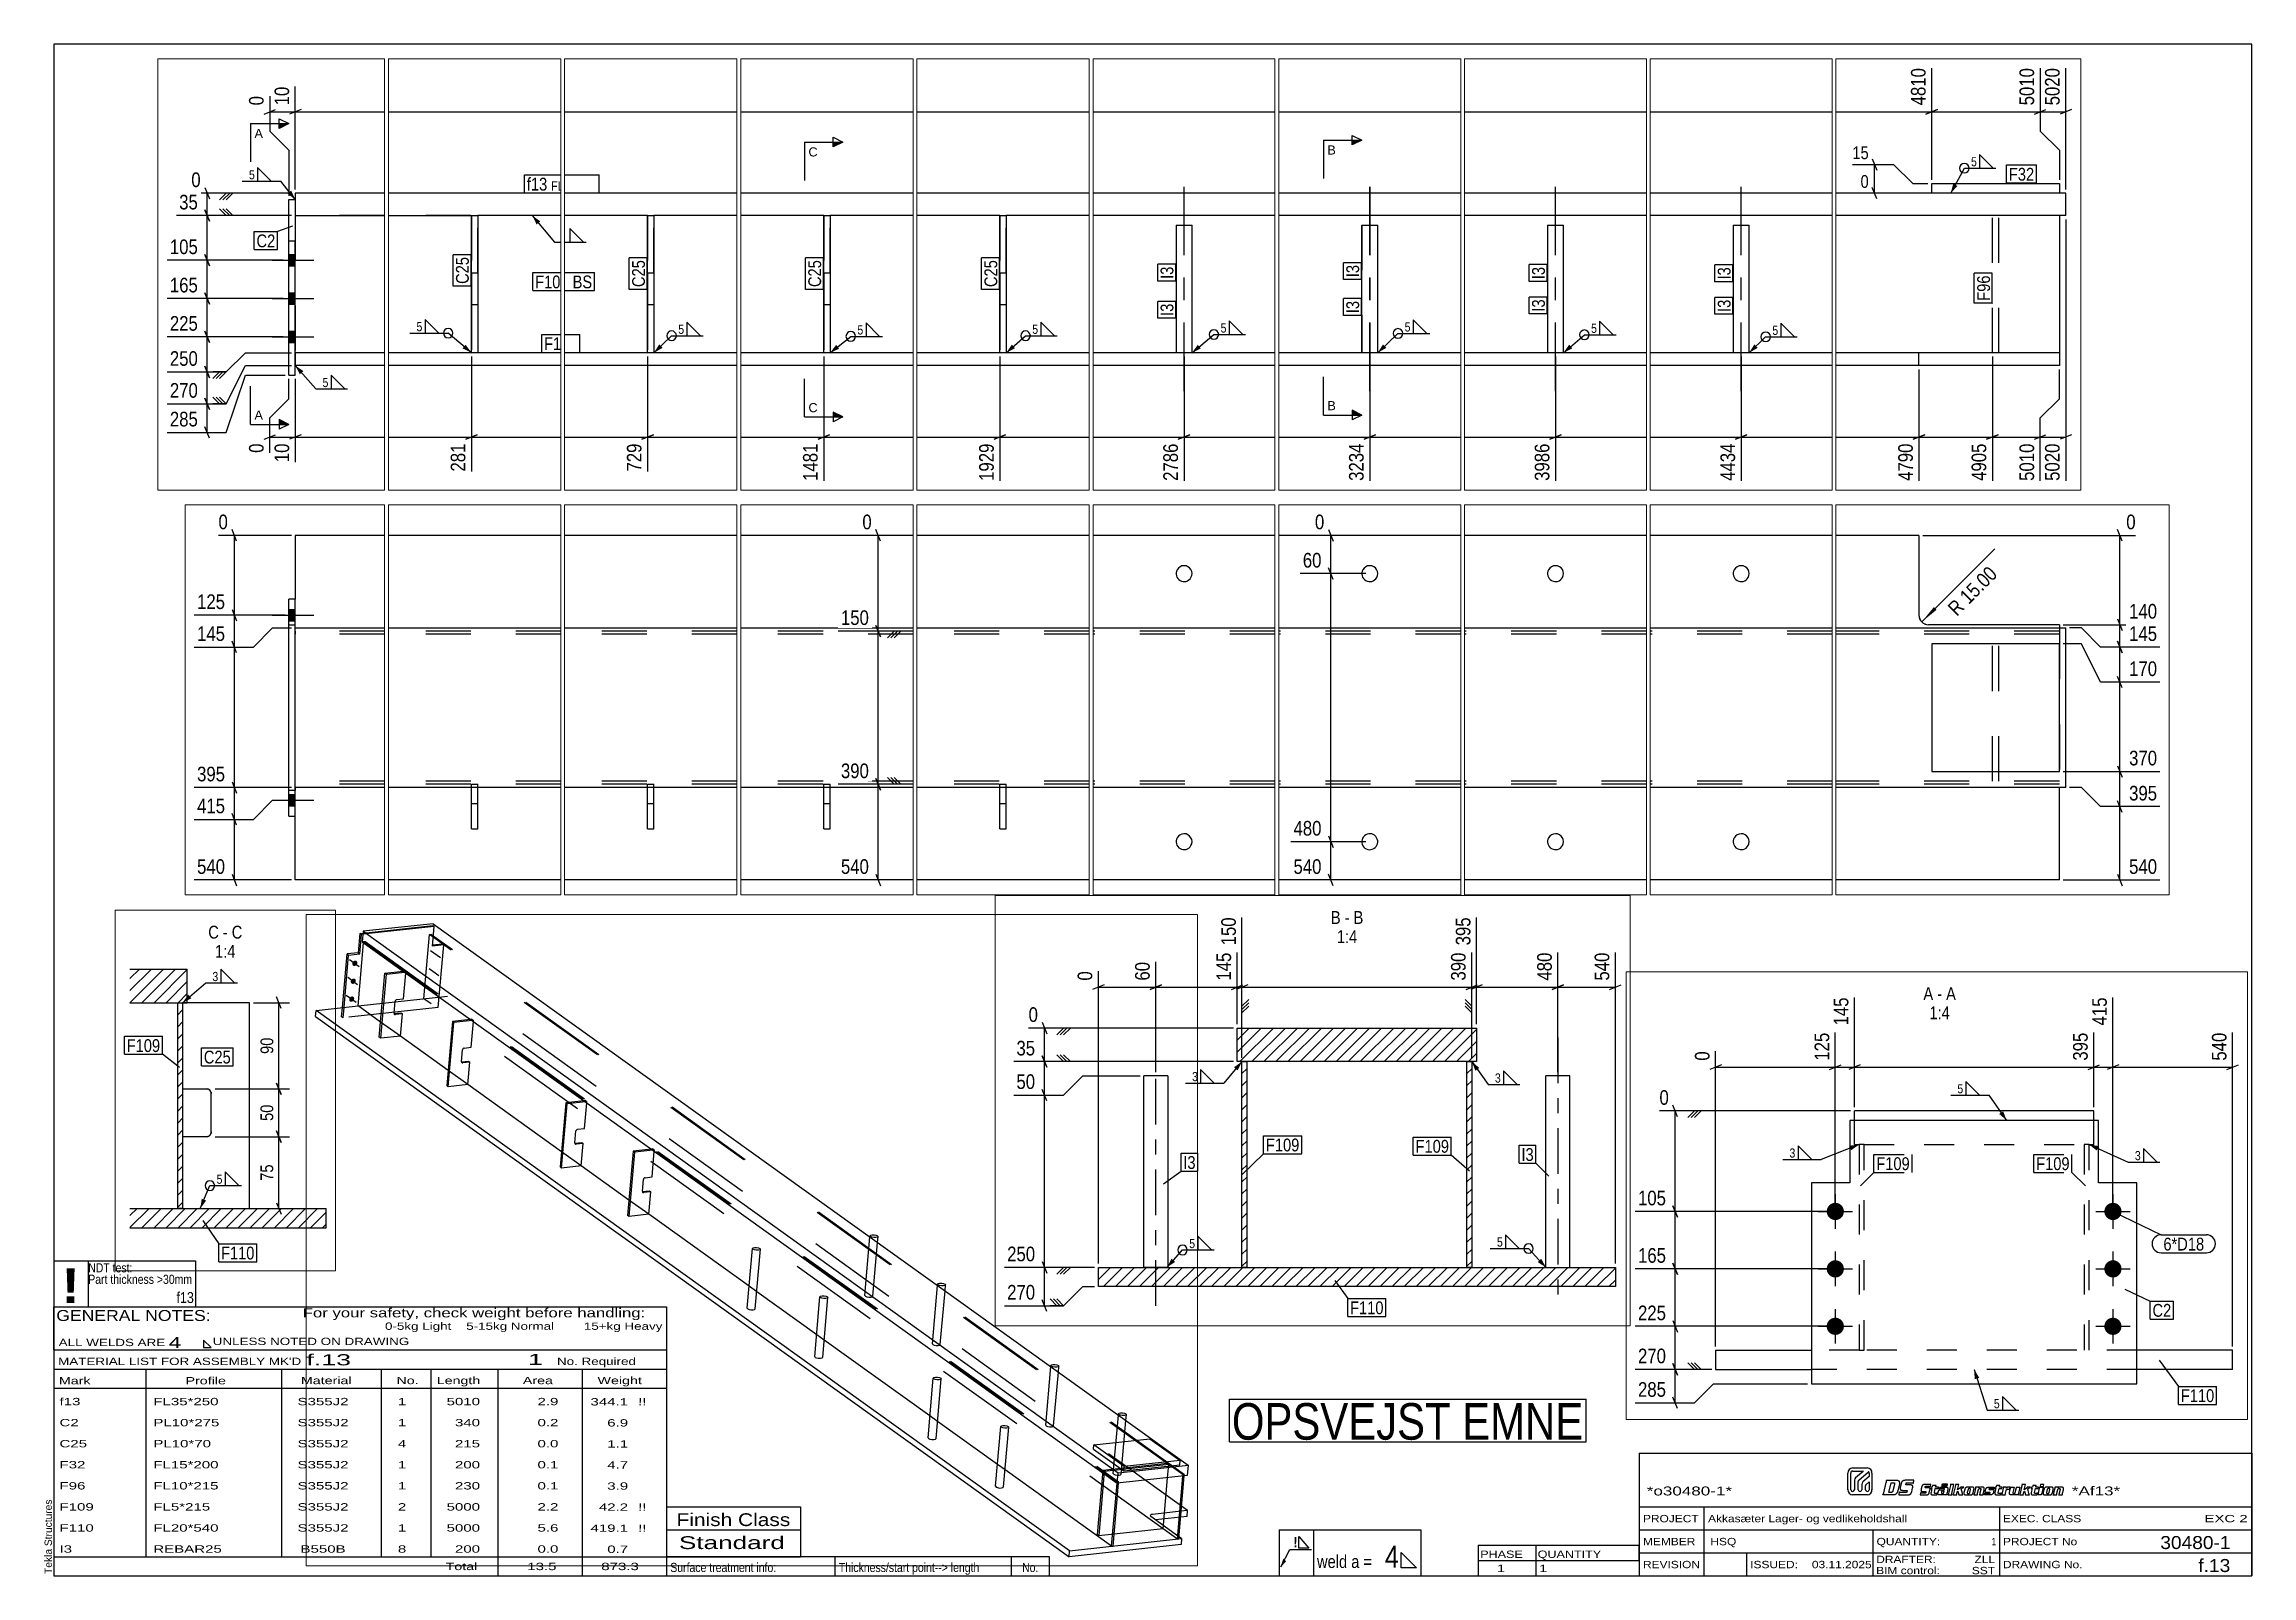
# Paper-space layout 'Layout1' of a CAD drawing. Header units: millimetres. Extents: x 2 to 579, y 5 to 405.
# The model-space entities are those that its viewports show. They can reach past a viewport. Long polylines and large blocks are cut down to what shows.
import ezdxf

# ---------------------------------------------------------------- set-up
doc = ezdxf.new("R2010")
doc.units = ezdxf.units.MM
doc.linetypes.add('DXK_LINE_DOT2', pattern=[3.9198, 1.9599, -1.9599])
doc.linetypes.add('DXK_LINE_DOT3', pattern=[5.9187, 2.979, -0.9799, 0.9799, -0.9799])
for name, color, linetype in [('GRAPHICAL_OBJECTS', 7, 'Continuous'), ('MÅLSÆTNING', 7, 'Continuous'), ('STÅL', 7, 'Continuous'), ('TEKST', 7, 'Continuous')]:
    doc.layers.add(name, color=color, linetype=linetype)
doc.layers.add('Viewport layer', color=7, linetype='Continuous', plot=False)
doc.styles.add('Arial', font='ARIAL.TTF', dxfattribs={"height": 0.2})
doc.styles.add('Arial Black', font='ARIBLK.TTF', dxfattribs={"height": 0.2})
doc.styles.add('Arial Narrow', font='ARIALN.TTF', dxfattribs={"height": 0.2})
doc.styles.add('Arial Narrow Bold', font='ARIALNB.TTF', dxfattribs={"height": 0.2})
doc.styles.add('Arial Rounded MT Bold', font='ARLRDBD.TTF', dxfattribs={"height": 0.2})
doc.styles.add('IDAutomationHC39M', font='IDAUTOMATIONHC39M.TTF', dxfattribs={"height": 0.2})

psp = doc.layouts.get("Layout1")

# ---------------------------------------------------------------- texts
at = {"layer": 'GRAPHICAL_OBJECTS', "color": 7, "linetype": 'Continuous', "style": 'Arial Narrow'}
for s, height, p in [('NDT test:', 2.386, (14, 84.25)), ('Part thickness >30mm', 2.3861, (14, 81.25)), ('f13', 2.863, (37.02, 76.25)), ('4', 5.73, (352.61, 7.11)), ('1', 1.91, (511.03, 13)), ('Surface treatment info:', 2.3861, (166, 6)), ('Thickness/start point--> length', 2.3861, (210, 6)), ('weld a =', 3.34, (334.88, 7.06))]:
    psp.add_text(s, height=height, dxfattribs=at).set_placement(p)
at = {"layer": 'GRAPHICAL_OBJECTS', "color": 2, "linetype": 'Continuous', "style": 'Arial Black'}
psp.add_text('!', height=9.07, dxfattribs=at).set_placement((7, 76.25))
at = {"layer": 'GRAPHICAL_OBJECTS', "color": 7, "linetype": 'Continuous'}
for s, height, style, width, p in [('For your safety, check weight before handling:  ', 2.3861, 'Arial Narrow', 1.6, (70, 72.5)), ('0-5kg Light    5-15kg Normal        15+kg Heavy', 1.9089, 'Arial Narrow', 1.6, (91.5, 69.25)), ('4', 2.86, 'Arial Narrow', 1.794707, (35, 64.5)), ('f13', 1.909, 'Arial Narrow', 1.794707, (6.5, 49.56)), ('FL35*250', 1.909, 'Arial Narrow', 1.794707, (31, 49.56)), ('S355J2', 1.909, 'Arial Narrow', 1.794707, (68.66, 49.56)), ('1', 1.91, 'Arial Narrow', 1.794707, (94.86, 49.56)), ('5010', 1.909, 'Arial Narrow', 1.794707, (107.58, 49.56)), ('2.9', 1.909, 'Arial Narrow', 1.794707, (131.32, 49.56)), ('344.1', 1.909, 'Arial Narrow', 1.794707, (145.15, 49.5)), ('!!', 1.909, 'Arial Narrow', 1.794707, (157.6, 49.5)), ('C2', 1.909, 'Arial Narrow', 1.794707, (6.5, 44.06)), ('C25', 1.909, 'Arial Narrow', 1.794707, (6.5, 38.56)), ('PL10*275', 1.909, 'Arial Narrow', 1.794707, (31, 44.06)), ('PL10*70', 1.909, 'Arial Narrow', 1.794707, (31, 38.56)), ('S355J2', 1.909, 'Arial Narrow', 1.794707, (68.66, 44.06)), ('S355J2', 1.909, 'Arial Narrow', 1.794707, (68.66, 38.56)), ('4', 1.91, 'Arial Narrow', 1.794707, (94.86, 38.56)), ('1', 1.91, 'Arial Narrow', 1.794707, (94.86, 44.06)), ('340', 1.909, 'Arial Narrow', 1.794707, (109.77, 44.06)), ('215', 1.909, 'Arial Narrow', 1.794707, (109.77, 38.56)), ('0.2', 1.909, 'Arial Narrow', 1.794707, (131.32, 44.06)), ('0.0', 1.909, 'Arial Narrow', 1.794707, (131.32, 38.56)), ('6.9', 1.909, 'Arial Narrow', 1.794707, (149.53, 44)), ('1.1', 1.909, 'Arial Narrow', 1.794707, (149.53, 38.5)), ('F32', 1.909, 'Arial Narrow', 1.794707, (6.5, 33.06)), ('FL15*200', 1.909, 'Arial Narrow', 1.794707, (31, 33.06)), ('S355J2', 1.909, 'Arial Narrow', 1.794707, (68.66, 33.06)), ('1', 1.91, 'Arial Narrow', 1.794707, (94.86, 33.06)), ('200', 1.909, 'Arial Narrow', 1.794707, (109.77, 33.06)), ('0.1', 1.909, 'Arial Narrow', 1.794707, (131.32, 33.06)), ('4.7', 1.909, 'Arial Narrow', 1.794707, (149.53, 33)), ('F96', 1.909, 'Arial Narrow', 1.794707, (6.5, 27.56)), ('FL10*215', 1.909, 'Arial Narrow', 1.794707, (31, 27.56)), ('S355J2', 1.909, 'Arial Narrow', 1.794707, (68.66, 27.56)), ('1', 1.91, 'Arial Narrow', 1.794707, (94.86, 27.56)), ('230', 1.909, 'Arial Narrow', 1.794707, (109.77, 27.56)), ('0.1', 1.909, 'Arial Narrow', 1.794707, (131.32, 27.56)), ('3.9', 1.909, 'Arial Narrow', 1.794707, (149.53, 27.5)), ('F109', 1.909, 'Arial Narrow', 1.794707, (6.5, 22.06)), ('FL5*215', 1.909, 'Arial Narrow', 1.794707, (31, 22.06)), ('S355J2', 1.909, 'Arial Narrow', 1.794707, (68.66, 22.06)), ('2', 1.91, 'Arial Narrow', 1.794707, (94.86, 22.06)), ('5000', 1.909, 'Arial Narrow', 1.794707, (107.58, 22.06)), ('2.2', 1.909, 'Arial Narrow', 1.794707, (131.32, 22.06)), ('42.2', 1.909, 'Arial Narrow', 1.794707, (147.34, 22)), ('!!', 1.909, 'Arial Narrow', 1.794707, (157.6, 22)), ('*o30480-1*', 2.333, 'IDAutomationHC39M', 1.425378, (421, 26)), ('*Af13*', 2.333, 'IDAutomationHC39M', 1.425378, (532, 26.01)), ('F110', 1.909, 'Arial Narrow', 1.794707, (6.5, 16.56)), ('FL20*540', 1.909, 'Arial Narrow', 1.794707, (31, 16.56)), ('S355J2', 1.909, 'Arial Narrow', 1.794707, (68.66, 16.56)), ('1', 1.91, 'Arial Narrow', 1.794707, (94.86, 16.56)), ('5000', 1.909, 'Arial Narrow', 1.794707, (107.58, 16.56)), ('5.6', 1.909, 'Arial Narrow', 1.794707, (131.32, 16.56)), ('419.1', 1.909, 'Arial Narrow', 1.794707, (145.15, 16.5)), ('!!', 1.909, 'Arial Narrow', 1.794707, (157.6, 16.5)), ('Finish Class', 3.3405, 'Arial Narrow', 1.425378, (167.62, 18)), ('PROJECT', 1.909, 'Arial Narrow', 1.425378, (420, 19)), ('Akkasæter Lager- og vedlikeholdshall', 1.9089, 'Arial Narrow', 1.425378, (437, 19)), ('EXEC. CLASS', 1.9089, 'Arial Narrow', 1.425378, (514, 19)), ('EXC 2', 1.909, 'Arial Narrow', 1.780292, (566.64, 19)), ('I3', 1.909, 'Arial Narrow', 1.794707, (6.5, 11.06)), ('REBAR25', 1.909, 'Arial Narrow', 1.794707, (31, 11.06)), ('B550B', 1.909, 'Arial Narrow', 1.794707, (69.43, 11.06)), ('8', 1.91, 'Arial Narrow', 1.794707, (94.86, 11.06)), ('200', 1.909, 'Arial Narrow', 1.794707, (109.77, 11.06)), ('0.0', 1.909, 'Arial Narrow', 1.794707, (131.32, 11.06)), ('0.7', 1.909, 'Arial Narrow', 1.794707, (149.53, 11)), ('Standard', 3.34, 'Arial Narrow', 1.780292, (168.26, 12)), ('MEMBER', 1.909, 'Arial Narrow', 1.425378, (420, 13)), ('HSQ', 1.909, 'Arial Narrow', 1.42538, (437.61, 13)), ('QUANTITY:', 1.909, 'Arial Narrow', 1.425378, (481, 13)), ('PROJECT No', 1.909, 'Arial Narrow', 1.425378, (514, 13)), ('30480-1', 3.397, 'Arial Rounded MT Bold', 1.1, (555.09, 12)), ('Total', 1.909, 'Arial Narrow', 1.7, (107.33, 6.5)), ('13.5', 1.909, 'Arial Narrow', 1.794707, (128.64, 6.5)), ('873.3', 1.909, 'Arial Narrow', 1.794707, (147.96, 6.5)), ('1', 1.91, 'Arial Narrow', 1.794707, (381.82, 6)), ('1', 1.91, 'Arial Narrow', 1.794707, (392.86, 6)), ('REVISION', 1.909, 'Arial Narrow', 1.425378, (420, 7)), ('ISSUED:', 1.909, 'Arial Narrow', 1.425378, (448, 7)), ('03.11.2025', 1.909, 'Arial Narrow', 1.425378, (464.11, 7)), ('DRAFTER:', 1.909, 'Arial Narrow', 1.425378, (480.91, 8.35)), ('BIM control:', 1.9089, 'Arial Narrow', 1.425378, (480.9, 5.44)), ('SST', 1.909, 'Arial Narrow', 1.425378, (505.88, 5.43)), ('ZLL', 1.909, 'Arial Narrow', 1.425378, (506.58, 8.35)), ('DRAWING No.', 1.9089, 'Arial Narrow', 1.425378, (514, 7)), ('f.13', 3.397, 'Arial Rounded MT Bold', 1.1, (565.03, 6))]:
    psp.add_text(s, height=height, dxfattribs=dict(at, style=style, width=width)).set_placement(p)
at = {"layer": 'GRAPHICAL_OBJECTS', "color": 7}
for s, height, style, width, p in [('GENERAL NOTES:', 2.8633, 'Arial Narrow', 1.4, (5.65, 71.56)), ('ALL WELDS ARE', 1.9089, 'Arial Narrow', 1.6, (6.29, 65)), ('UNLESS NOTED ON DRAWING', 1.9089, 'Arial Narrow', 1.6, (46.52, 65.28)), ("MATERIAL LIST FOR ASSEMBLY MK'D", 1.9089, 'Arial Narrow', 1.6, (6.15, 60.06)), ('f.13', 2.912, 'Arial Rounded MT Bold', 1.794707, (70.97, 59.97)), ('1', 2.91, 'Arial Rounded MT Bold', 1.794707, (128.86, 60.06)), ('No. Required', 1.9089, 'Arial Narrow', 1.6, (136.41, 60.06)), ('Mark', 1.909, 'Arial Narrow', 1.7, (6.34, 55)), ('Profile', 1.909, 'Arial Narrow', 1.7, (39.41, 55)), ('Material', 1.909, 'Arial Narrow', 1.7, (69.54, 55.06)), ('No.', 1.909, 'Arial Narrow', 1.7, (94.5, 55.06)), ('Length', 1.909, 'Arial Narrow', 1.7, (105, 55.06)), ('Area', 1.909, 'Arial Narrow', 1.7, (127.5, 55.06)), ('Weight', 1.909, 'Arial Narrow', 1.7, (147, 55.06)), ('PHASE', 1.909, 'Arial Narrow', 1.5, (377.5, 9.69)), ('QUANTITY', 1.909, 'Arial Narrow', 1.5, (392.5, 9.69))]:
    psp.add_text(s, height=height, dxfattribs=dict(at, style=style, width=width)).set_placement(p)
at = {"layer": 'GRAPHICAL_OBJECTS', "color": 174, "linetype": 'Continuous', "style": 'Arial'}
psp.add_text('Tekla Structures', height=1.9102, rotation=90, dxfattribs=at).set_placement((4.5, 5.5))
at = {"layer": 'GRAPHICAL_OBJECTS', "color": 2, "linetype": 'Continuous', "style": 'Arial Narrow Bold', "width": 0.99921}
psp.add_text('!', height=2.73, dxfattribs=at).set_placement((328.73, 12.42))
at = {"layer": 'GRAPHICAL_OBJECTS', "color": 7, "style": 'Arial Narrow'}
psp.add_text('No.', height=2.386, dxfattribs=at).set_placement((257.87, 6))

msp = doc.modelspace()

# ---------------------------------------------------------------- hatches: boundary and pattern name
at = {"layer": 'MÅLSÆTNING', "linetype": 'Continuous'}
msp.add_hatch(color=7, dxfattribs=at).paths.add_polyline_path([(18391.7, 446.9), (18368.4, 427.8), (18387.5, 451.1)])
at = {"layer": 'STÅL', "linetype": 'Continuous'}
for points in [[(38506.7, 1892.6), (38508, 1894.1), (38509.4, 1895.2), (38511, 1896.1), (38512.6, 1896.7), (38514.3, 1896.8), (38515.8, 1896.6), (38517.3, 1896.1), (38518.5, 1895.2), (38519.5, 1894), (38520.2, 1892.6), (38520.6, 1890.9), (38520.6, 1889.2), (38520.3, 1887.4), (38519.6, 1885.7), (38518.6, 1884.1), (38517.4, 1882.7), (38516, 1881.5), (38514.4, 1880.6), (38512.8, 1880.1), (38511.1, 1879.9), (38509.5, 1880.1), (38508.1, 1880.6), (38506.9, 1881.5), (38505.9, 1882.7), (38505.2, 1884.2), (38504.8, 1885.8), (38504.8, 1887.5), (38505.1, 1889.3), (38505.8, 1891)], [(38501.8, 1836.5), (38503, 1837.9), (38504.5, 1839.1), (38506, 1839.9), (38507.7, 1840.5), (38509.3, 1840.7), (38510.9, 1840.5), (38512.4, 1839.9), (38513.6, 1839), (38514.6, 1837.8), (38515.3, 1836.4), (38515.7, 1834.8), (38515.7, 1833), (38515.4, 1831.3), (38514.7, 1829.5), (38513.7, 1827.9), (38512.5, 1826.5), (38511.1, 1825.3), (38509.5, 1824.4), (38507.9, 1823.9), (38506.2, 1823.7), (38504.6, 1823.9), (38503.2, 1824.5), (38501.9, 1825.4), (38501, 1826.6), (38500.3, 1828), (38499.9, 1829.6), (38499.9, 1831.4), (38500.2, 1833.1), (38500.9, 1834.9)], [(38496.9, 1780.3), (38498.1, 1781.7), (38499.6, 1782.9), (38501.1, 1783.8), (38502.8, 1784.3), (38504.4, 1784.5), (38506, 1784.3), (38507.5, 1783.7), (38508.7, 1782.9), (38509.7, 1781.7), (38510.4, 1780.2), (38510.7, 1778.6), (38510.8, 1776.9), (38510.4, 1775.1), (38509.8, 1773.4), (38508.8, 1771.8), (38507.6, 1770.3), (38506.2, 1769.2), (38504.6, 1768.3), (38503, 1767.7), (38501.3, 1767.6), (38499.7, 1767.8), (38498.3, 1768.3), (38497, 1769.2), (38496, 1770.4), (38495.3, 1771.8), (38495, 1773.5), (38495, 1775.2), (38495.3, 1777), (38496, 1778.7)], [(13574, 447.4), (13574, 429.4), (13584, 429.4), (13584, 447.4)], [(13574, 447.4), (13574, 429.4), (13584, 429.4), (13584, 447.4)], [(13574, 447.4), (13574, 429.4), (13584, 429.4), (13584, 447.4)], [(215.3, 351.1), (215.3, 369.1), (205.3, 369.1), (205.3, 351.1)], [(215.3, 351.1), (215.3, 369.1), (205.3, 369.1), (205.3, 351.1)], [(215.3, 291.1), (215.3, 309.1), (205.3, 309.1), (205.3, 291.1)], [(215.3, 291.1), (215.3, 309.1), (205.3, 309.1), (205.3, 291.1)], [(215.3, 231.1), (215.3, 249.1), (205.3, 249.1), (205.3, 231.1)], [(215.3, 231.1), (215.3, 249.1), (205.3, 249.1), (205.3, 231.1)], [(30146.6, 217.2, -1), (30128.6, 217.2, -1)], [(30436.6, 217.2, -1), (30418.6, 217.2, -1)], [(30146.6, 157.2, -1), (30128.6, 157.2, -1)], [(30436.6, 157.2, -1), (30418.6, 157.2, -1)], [(13574, 157.4), (13574, 139.4), (13584, 139.4), (13584, 157.4)], [(13574, 157.4), (13574, 139.4), (13584, 139.4), (13584, 157.4)], [(13574, 157.4), (13574, 139.4), (13584, 139.4), (13584, 157.4)], [(30146.6, 97.2, -1), (30128.6, 97.2, -1)], [(30436.6, 97.2, -1), (30418.6, 97.2, -1)]]:
    msp.add_hatch(color=96, dxfattribs=at).paths.add_polyline_path(points)
h = msp.add_hatch(dxfattribs=at)
h.set_pattern_fill('', scale=2.8, style=0, pattern_type=0)
h.set_pattern_definition([(45, (24055.2305, 280.245), (-6.2862, 6.2862), [])])
h.paths.add_polyline_path([(24055.2, 315.2), (24055.2, 280.2), (24115.1, 280.2), (24115.1, 315.2)])
h = msp.add_hatch(dxfattribs=at)
h.set_pattern_fill('', scale=2.8, style=0, pattern_type=0)
h.set_pattern_definition([(45, (47069.3795, 310.8605), (-6.28618, 6.28618), [])])
h.paths.add_polyline_path([(47319.4, 310.9), (47069.4, 310.9), (47069.4, 275.9), (47319.4, 275.9)])
h = msp.add_hatch(dxfattribs=at)
h.set_pattern_fill('', scale=2.8, style=0, pattern_type=0)
h.set_pattern_definition([(45, (24105.136, 280.245), (-6.28618, 6.28618), [])])
h.paths.add_polyline_path([(24110.1, 280.2), (24105.1, 280.2), (24105.1, 65.2), (24110.1, 65.2)])
h = msp.add_hatch(dxfattribs=at)
h.set_pattern_fill('', scale=2.8, style=0, pattern_type=0)
h.set_pattern_definition([(45, (47074.3795, 275.8605), (-6.28618, 6.28618), [])])
h.paths.add_polyline_path([(47079.4, 275.9), (47074.4, 275.9), (47074.4, 60.9), (47079.4, 60.9)])
h = msp.add_hatch(dxfattribs=at)
h.set_pattern_fill('', scale=2.8, style=0, pattern_type=0)
h.set_pattern_definition([(45, (47309.374, 275.8605), (-6.28618, 6.28618), [])])
h.paths.add_polyline_path([(47314.4, 275.9), (47309.4, 275.9), (47309.4, 60.9), (47314.4, 60.9)])
h = msp.add_hatch(dxfattribs=at)
h.set_pattern_fill('', scale=2.8, style=0, pattern_type=0)
h.set_pattern_definition([(45, (24055.2305, 45.245), (-6.28618, 6.28618), [])])
h.paths.add_polyline_path([(24055.2, 65.2), (24055.2, 45.2), (24260.1, 45.2), (24260.1, 65.2)])
h = msp.add_hatch(dxfattribs=at)
h.set_pattern_fill('', scale=2.8, style=0, pattern_type=0)
h.set_pattern_definition([(45, (46924.3795, 60.8605), (-6.28618, 6.28618), [])])
h.paths.add_polyline_path([(47464.4, 60.9), (46924.4, 60.9), (46924.4, 40.9), (47464.4, 40.9)])
at = {"layer": 'TEKST', "linetype": 'Continuous'}
for color, points in [(30, [(190.3, 566.6), (190.3, 574.1), (205.3, 574.1)]), (30, [(1701.3, 537.7), (1701.3, 545.2), (1716.3, 545.2)]), (30, [(3411.8, 540.7), (3411.8, 548.2), (3426.8, 548.2)]), (3, [(208.9, 469.2), (215.3, 455.1), (203, 464.6)]), (3, [(5055.6, 476.5), (5045.1, 465.1), (5049, 480.1)]), (3, [(588.4, 416.2), (581.6, 430.1), (594.1, 421)]), (3, [(588.4, 416.2), (581.6, 430.1), (594.1, 421)]), (3, [(30312.9, 321.8), (30316.6, 312.2), (30308.8, 319)]), (3, [(24119.4, 284.8), (24110.1, 280.2), (24116.1, 288.6)]), (3, [(30152.3, 285.8), (30162.6, 287.2), (30154.2, 281.2)]), (3, [(30410.7, 280.8), (30402.6, 287.2), (30412.7, 285.4)]), (3, [(47066, 269.9), (47074.4, 275.9), (47069.8, 266.6)]), (3, [(47318.2, 266.3), (47314.4, 275.9), (47322.3, 269.2)]), (3, [(477.2, 227.7), (486.3, 215.1), (472.4, 222)]), (3, [(957.7, 222.9), (944.3, 215.1), (952.5, 228.3)]), (3, [(1710.3, 221.5), (1696.3, 215.1), (1705.7, 227.4)]), (3, [(2158, 222.3), (2144.3, 215.1), (2153, 227.9)]), (3, [(3017.7, 221.9), (3003.8, 215.1), (3012.9, 227.6)]), (3, [(3017.7, 221.9), (3003.8, 215.1), (3012.9, 227.6)]), (3, [(3465.2, 222.8), (3451.8, 215.1), (3460, 228.2)]), (3, [(3465.2, 222.8), (3451.8, 215.1), (3460, 228.2)]), (3, [(4217.6, 222.1), (4203.8, 215.1), (4212.7, 227.8)]), (3, [(4217.6, 222.1), (4203.8, 215.1), (4212.7, 227.8)]), (3, [(4665.2, 222.9), (4651.8, 215.1), (4659.9, 228.3)]), (3, [(4665.2, 222.9), (4651.8, 215.1), (4659.9, 228.3)]), (3, [(222.4, 181.4), (215.3, 195.1), (228, 186.4)]), (30, [(1701.3, 114.5), (1701.3, 122), (1716.3, 114.5)]), (30, [(3411.8, 117.6), (3411.8, 125.1), (3426.8, 117.6)]), (30, [(190.3, 102.8), (190.3, 110.3), (205.3, 102.8)]), (3, [(24134.8, 73.5), (24128.7, 65.2), (24130.2, 75.4)]), (3, [(47004.6, 66.7), (46996.1, 60.9), (47000.8, 70)]), (3, [(47387, 69.9), (47391.9, 60.9), (47383.3, 66.5)]), (3, [(30283.2, 41.9), (30282.6, 52.2), (30288, 43.4)])]:
    msp.add_hatch(color=color, dxfattribs=at).paths.add_polyline_path(points)

# ---------------------------------------------------------------- linework, layer by layer
at = {"layer": 'MÅLSÆTNING', "color": 7, "linetype": 'Continuous'}
for p, q in [((5015.3, 486.1), (5015.3, 661.3)), ((5015.3, 486.1), (5015.3, 661.3)), ((5185.3, 661.3), (5185.3, 562.6)), ((5225.3, 471.1), (5225.3, 661.3)), ((215.3, 471.1), (215.3, 632.1)), ((175.3, 617.4), (175.3, 562.6)), ((166.3, 589), (184.3, 596.2)), ((175.3, 592.6), (215.3, 592.6)), ((224.3, 596.2), (206.3, 589)), ((5024.3, 596.2), (5006.3, 589)), ((5006.3, 589), (5024.3, 596.2)), ((5015.3, 592.6), (5185.3, 592.6)), ((5176.3, 589), (5194.3, 596.2)), ((5234.3, 596.2), (5216.3, 589)), ((175.3, 562.6), (205.3, 532.6)), ((5185.3, 562.6), (5215.3, 532.6)), ((5185.3, 562.6), (5215.3, 532.6)), ((13578, 563.4), (13463.7, 563.4)), ((13492.1, 554.4), (13484.9, 572.4)), ((13488.5, 438.4), (13488.5, 563.4)), ((15169.8, 563.4), (15115.5, 563.4)), ((15143.9, 554.4), (15136.7, 572.4)), ((16792.2, 563.4), (16722.1, 563.4)), ((16743.3, 572.4), (16750.5, 554.4)), ((16746.9, 503.4), (16746.9, 563.4)), ((18370, 563.4), (18703.5, 563.4)), ((18682.3, 554.4), (18675.1, 572.4)), ((18678.7, 423.4), (18678.7, 563.4)), ((205.3, 532.6), (205.3, 461.1)), ((5215.3, 532.6), (5215.3, 486.1)), ((5215.3, 532.6), (5215.3, 486.1)), ((18368.4, 427.8), (18483, 542.4)), ((4891, 510.1), (4955.6, 510.1)), ((4922, 519.1), (4929.2, 501.1)), ((4925.6, 465.1), (4925.6, 510.1)), ((4955.6, 510.1), (4985.6, 480.1)), ((16750.5, 494.4), (16743.3, 512.4)), ((16750.5, 494.4), (16743.3, 512.4)), ((16802, 503.4), (16698.7, 503.4)), ((16802, 503.4), (16698.7, 503.4)), ((16746.9, 83.4), (16746.9, 503.4)), ((209.3, 465.1), (52.4, 465.1)), ((73.6, 474.1), (80.8, 456.1)), ((77.2, 430.1), (77.2, 465.1)), ((107.2, 465.1), (96.7, 454.6)), ((117.7, 465.1), (96.7, 465.1)), ((112.5, 465.1), (102, 454.6)), ((117.7, 465.1), (107.2, 454.6)), ((5009.3, 465.1), (4903.8, 465.1)), ((4929.2, 456.1), (4922, 474.1)), ((4985.6, 480.1), (5009.3, 480.1)), ((80.8, 421.1), (73.6, 439.1)), ((73.6, 439.1), (80.8, 421.1)), ((107.2, 430.1), (96.7, 440.6)), ((107.2, 430.1), (96.7, 440.6)), ((112.5, 430.1), (102, 440.6)), ((112.5, 430.1), (102, 440.6)), ((117.7, 430.1), (107.2, 440.6)), ((117.7, 430.1), (107.2, 440.6)), ((13568, 438.4), (13425.7, 438.4)), ((13568, 438.4), (13425.7, 438.4)), ((13484.9, 447.4), (13492.1, 429.4)), ((13484.9, 447.4), (13492.1, 429.4)), ((13488.5, 388.4), (13488.5, 438.4)), ((30157.6, 326.2), (30157.6, 440.8)), ((30427.6, 221.2), (30427.6, 440.8)), ((30427.6, 221.2), (30427.6, 440.8)), ((209.3, 430.1), (29, 430.1)), ((209.3, 430.1), (29, 430.1)), ((77.2, 360.1), (77.2, 430.1)), ((117.7, 430.1), (96.7, 430.1)), ((117.7, 430.1), (96.7, 430.1)), ((5225.3, 424.1), (5225.3, 14.4)), ((13518.5, 388.4), (13548.5, 418.4)), ((13518.5, 388.4), (13548.5, 418.4)), ((13548.5, 418.4), (13578, 418.4)), ((13548.5, 418.4), (13578, 418.4)), ((15143.9, 404.4), (15136.7, 422.4)), ((18590, 423.4), (18741.5, 423.4)), ((18590, 423.4), (18741.5, 423.4)), ((18618.7, 418.4), (18600, 418.4)), ((18618.7, 418.4), (18600, 418.4)), ((18648.7, 388.4), (18618.7, 418.4)), ((18648.7, 388.4), (18618.7, 418.4)), ((18675.1, 432.4), (18682.3, 414.4)), ((18675.1, 432.4), (18682.3, 414.4)), ((18678.7, 388.4), (18678.7, 423.4)), ((47074.4, 279.9), (47074.4, 426.5)), ((47074.4, 279.9), (47074.4, 426.5)), ((47319.4, 314.9), (47319.4, 426.5)), ((13492.1, 379.4), (13484.9, 397.4)), ((13492.1, 379.4), (13484.9, 397.4)), ((15169.8, 413.4), (15077.5, 413.4)), ((15140.3, 173.4), (15140.3, 413.4)), ((15165.3, 413.4), (15154.8, 402.9)), ((15175.8, 413.4), (15154.8, 413.4)), ((15165.3, 413.4), (15154.8, 402.9)), ((15175.8, 413.4), (15154.8, 413.4)), ((15170.6, 413.4), (15160.1, 402.9)), ((15170.6, 413.4), (15160.1, 402.9)), ((15175.8, 413.4), (15165.3, 402.9)), ((15175.8, 413.4), (15165.3, 402.9)), ((18618.7, 393.4), (18590, 393.4)), ((18618.7, 393.4), (18590, 393.4)), ((18648.7, 333.4), (18618.7, 393.4)), ((18648.7, 333.4), (18618.7, 393.4)), ((18682.3, 379.4), (18675.1, 397.4)), ((18675.1, 397.4), (18682.3, 379.4)), ((30137.6, 221.2), (30137.6, 404)), ((30407.6, 326.2), (30407.6, 404)), ((30552.6, 76.2), (30552.6, 404)), ((80.8, 351.1), (73.6, 369.1)), ((73.6, 369.1), (80.8, 351.1)), ((13425.7, 388.4), (13518.5, 388.4)), ((13425.7, 388.4), (13518.5, 388.4)), ((13488.5, 168.4), (13488.5, 388.4)), ((18741.5, 388.4), (18648.7, 388.4)), ((18741.5, 388.4), (18648.7, 388.4)), ((18678.7, 333.4), (18678.7, 388.4)), ((30018.6, 370.3), (30006.6, 365.5)), ((30012.6, 76.2), (30012.6, 384.5)), ((30131.6, 365.5), (30143.6, 370.3)), ((30131.6, 365.5), (30143.6, 370.3)), ((30163.6, 370.3), (30151.6, 365.5)), ((30163.6, 370.3), (30151.6, 365.5)), ((30401.6, 365.5), (30413.6, 370.3)), ((30401.6, 365.5), (30413.6, 370.3)), ((30433.6, 370.3), (30421.6, 365.5)), ((30433.6, 370.3), (30421.6, 365.5)), ((30546.6, 365.5), (30558.6, 370.3)), ((46924.4, 64.9), (46924.4, 370.2)), ((46984.4, 264.9), (46984.4, 380)), ((47069.4, 314.9), (47069.4, 389.7)), ((47314.4, 279.9), (47314.4, 389.7)), ((47404.4, 264.9), (47404.4, 389.7)), ((47404.4, 264.9), (47404.4, 389.7)), ((47464.4, 64.9), (47464.4, 389.7)), ((196.3, 360.1), (14.4, 360.1)), ((196.3, 360.1), (14.4, 360.1)), ((77.2, 300.1), (77.2, 360.1)), ((30012.6, 367.9), (30137.6, 367.9)), ((30137.6, 367.9), (30157.6, 367.9)), ((30157.6, 367.9), (30407.6, 367.9)), ((30407.6, 367.9), (30427.6, 367.9)), ((30427.6, 367.9), (30552.6, 367.9)), ((46930.4, 356.1), (46918.4, 351.3)), ((46924.4, 353.7), (46984.4, 353.7)), ((46978.4, 351.3), (46990.4, 356.1)), ((47063.4, 351.3), (47075.4, 356.1)), ((47063.4, 351.3), (47075.4, 356.1)), ((47080.4, 356.1), (47068.4, 351.3)), ((47080.4, 356.1), (47068.4, 351.3)), ((47069.4, 353.7), (47074.4, 353.7)), ((47074.4, 353.7), (47314.4, 353.7)), ((47308.4, 351.3), (47320.4, 356.1)), ((47308.4, 351.3), (47320.4, 356.1)), ((47325.4, 356.1), (47313.4, 351.3)), ((47314.4, 353.7), (47319.4, 353.7)), ((47410.4, 356.1), (47398.4, 351.3)), ((47398.4, 351.3), (47410.4, 356.1)), ((47404.4, 353.7), (47464.4, 353.7)), ((47458.4, 351.3), (47470.4, 356.1)), ((18741.5, 333.4), (18648.7, 333.4)), ((18741.5, 333.4), (18648.7, 333.4)), ((18682.3, 324.4), (18675.1, 342.4)), ((18682.3, 324.4), (18675.1, 342.4)), ((29972.8, 316.2), (29968, 328.2)), ((47074.4, 333.7), (47081.4, 340.7)), ((47074.4, 326.7), (47074.4, 340.7)), ((47074.4, 333.7), (47081.4, 340.7)), ((47074.4, 326.7), (47074.4, 340.7)), ((47074.4, 330.2), (47081.4, 337.2)), ((47074.4, 330.2), (47081.4, 337.2)), ((47074.4, 326.7), (47081.4, 333.7)), ((47074.4, 326.7), (47081.4, 333.7)), ((47314.4, 333.7), (47307.4, 340.7)), ((47314.4, 333.7), (47307.4, 340.7)), ((47314.4, 330.2), (47307.4, 337.2)), ((47314.4, 330.2), (47307.4, 337.2)), ((47314.4, 326.7), (47307.4, 333.7)), ((47314.4, 326.7), (47307.4, 333.7)), ((47314.4, 326.7), (47314.4, 340.7)), ((47314.4, 326.7), (47314.4, 340.7)), ((196.3, 300.1), (14.4, 300.1)), ((196.3, 300.1), (14.4, 300.1)), ((80.8, 291.1), (73.6, 309.1)), ((73.6, 309.1), (80.8, 291.1)), ((77.2, 240.1), (77.2, 300.1)), ((30153.6, 322.2), (29953.9, 322.2)), ((29970.4, 217.2), (29970.4, 322.2)), ((29990.4, 322.2), (29983.4, 315.2)), ((29997.4, 322.2), (29983.4, 322.2)), ((29993.9, 322.2), (29986.9, 315.2)), ((29997.4, 322.2), (29990.4, 315.2)), ((47065.4, 310.9), (46851.5, 310.9)), ((46865.7, 316.9), (46870.5, 304.9)), ((46888.1, 310.9), (46881.1, 303.9)), ((46895.1, 310.9), (46881.1, 310.9)), ((46891.6, 310.9), (46884.6, 303.9)), ((46895.1, 310.9), (46888.1, 303.9)), ((24184.1, 280.2), (24221.9, 280.2)), ((24213.1, 274.2), (24208.3, 286.2)), ((24210.7, 190.2), (24210.7, 280.2)), ((46888.1, 275.9), (46881.1, 282.9)), ((46888.1, 275.9), (46881.1, 282.9)), ((46891.6, 275.9), (46884.6, 282.9)), ((46891.6, 275.9), (46884.6, 282.9)), ((46895.1, 275.9), (46888.1, 282.9)), ((46895.1, 275.9), (46888.1, 282.9)), ((46895.1, 275.9), (46881.1, 275.9)), ((46895.1, 275.9), (46881.1, 275.9)), ((46888.1, 240.9), (46908.1, 260.9)), ((46888.1, 240.9), (46908.1, 260.9)), ((46908.1, 260.9), (46967.9, 260.9)), ((46908.1, 260.9), (46967.9, 260.9)), ((196.3, 240.1), (14.4, 240.1)), ((196.3, 240.1), (14.4, 240.1)), ((46835.9, 240.9), (46888.1, 240.9)), ((46870.5, 234.9), (46865.7, 246.9)), ((46868.1, 60.9), (46868.1, 240.9)), ((107.2, 185.1), (137.2, 215.1)), ((107.2, 185.1), (137.2, 215.1)), ((137.2, 215.1), (209.3, 215.1)), ((137.2, 215.1), (209.3, 215.1)), ((486.3, 209.1), (486.3, 29)), ((486.3, 209.1), (486.3, 29)), ((934.3, 209.1), (934.3, 29)), ((1686.3, 209.1), (1686.3, 14.4)), ((1686.3, 209.1), (1686.3, 14.4)), ((2134.3, 209.1), (2134.3, 14.4)), ((2134.3, 209.1), (2134.3, 14.4)), ((2991.3, 209.1), (2991.3, 14.4)), ((2991.3, 209.1), (2991.3, 14.4)), ((3439.3, 209.1), (3439.3, 14.4)), ((3439.3, 209.1), (3439.3, 14.4)), ((4191.3, 209.1), (4191.3, 14.4)), ((4191.3, 209.1), (4191.3, 14.4)), ((4639.3, 209.1), (4639.3, 14.4)), ((4639.3, 209.1), (4639.3, 14.4)), ((5110.3, 209.1), (5110.3, 14.4)), ((5110.3, 209.1), (5110.3, 14.4)), ((30133.6, 217.2), (29928.6, 217.2)), ((30133.6, 217.2), (29928.6, 217.2)), ((29968, 223.2), (29972.8, 211.2)), ((29972.8, 211.2), (29968, 223.2)), ((29970.4, 157.2), (29970.4, 217.2)), ((14.4, 185.1), (107.2, 185.1)), ((73.6, 194.1), (80.8, 176.1)), ((77.2, 135.1), (77.2, 185.1)), ((96.7, 185.1), (86.2, 174.6)), ((107.2, 185.1), (86.2, 185.1)), ((96.7, 185.1), (86.2, 174.6)), ((107.2, 185.1), (86.2, 185.1)), ((102, 185.1), (91.5, 174.6)), ((102, 185.1), (91.5, 174.6)), ((107.2, 185.1), (96.7, 174.6)), ((107.2, 185.1), (96.7, 174.6)), ((107.2, 135.1), (137.2, 195.1)), ((107.2, 135.1), (137.2, 195.1)), ((137.2, 195.1), (209.3, 195.1)), ((137.2, 195.1), (209.3, 195.1)), ((4995.3, 189.1), (4995.3, 14.4)), ((4995.3, 189.1), (4995.3, 14.4)), ((5215.3, 143.1), (5215.3, 189.1)), ((5215.3, 143.1), (5215.3, 189.1)), ((18590, 193.4), (18741.5, 193.4)), ((18675.1, 202.4), (18682.3, 184.4)), ((18678.7, 138.4), (18678.7, 193.4)), ((24144.1, 190.2), (24221.9, 190.2)), ((24144.1, 190.2), (24221.9, 190.2)), ((24213.1, 184.2), (24208.3, 196.2)), ((24210.7, 140.2), (24210.7, 190.2)), ((107.2, 90.1), (137.2, 180.1)), ((137.2, 180.1), (199.3, 180.1)), ((205.3, 143.1), (205.3, 174.1)), ((215.3, 174.1), (215.3, 43.7)), ((215.3, 174.1), (215.3, 43.7)), ((13578, 168.4), (13425.7, 168.4)), ((13578, 168.4), (13425.7, 168.4)), ((15169.8, 173.4), (15077.5, 173.4)), ((15169.8, 173.4), (15077.5, 173.4)), ((15136.7, 182.4), (15143.9, 164.4)), ((15143.9, 164.4), (15136.7, 182.4)), ((15140.3, 23.4), (15140.3, 173.4)), ((15165.3, 173.4), (15154.8, 183.9)), ((15165.3, 173.4), (15154.8, 183.9)), ((15175.8, 173.4), (15154.8, 173.4)), ((15175.8, 173.4), (15154.8, 173.4)), ((15170.6, 173.4), (15160.1, 183.9)), ((15170.6, 173.4), (15160.1, 183.9)), ((15175.8, 173.4), (15165.3, 183.9)), ((15175.8, 173.4), (15165.3, 183.9)), ((18618.7, 168.4), (18600, 168.4)), ((18618.7, 168.4), (18600, 168.4)), ((18648.7, 138.4), (18618.7, 168.4)), ((18648.7, 138.4), (18618.7, 168.4)), ((29968, 163.2), (29972.8, 151.2)), ((29972.8, 151.2), (29968, 163.2)), ((80.8, 126.1), (73.6, 144.1)), ((73.6, 144.1), (80.8, 126.1)), ((96.7, 135.1), (86.2, 145.6)), ((96.7, 135.1), (86.2, 145.6)), ((102, 135.1), (91.5, 145.6)), ((102, 135.1), (91.5, 145.6)), ((107.2, 135.1), (96.7, 145.6)), ((107.2, 135.1), (96.7, 145.6)), ((175.3, 113.1), (205.3, 143.1)), ((5185.3, 113.1), (5215.3, 143.1)), ((5185.3, 113.1), (5215.3, 143.1)), ((13518.5, 118.4), (13548.5, 148.4)), ((13518.5, 118.4), (13548.5, 148.4)), ((13548.5, 148.4), (13568, 148.4)), ((13548.5, 148.4), (13568, 148.4)), ((18741.5, 138.4), (18648.7, 138.4)), ((18741.5, 138.4), (18648.7, 138.4)), ((18682.3, 129.4), (18675.1, 147.4)), ((18682.3, 129.4), (18675.1, 147.4)), ((18678.7, 23.4), (18678.7, 138.4)), ((24144.1, 140.2), (24221.9, 140.2)), ((24144.1, 140.2), (24221.9, 140.2)), ((24208.3, 146.2), (24213.1, 134.2)), ((24210.7, 65.2), (24210.7, 140.2)), ((30133.6, 157.2), (29928.6, 157.2)), ((30133.6, 157.2), (29928.6, 157.2)), ((29970.4, 97.2), (29970.4, 157.2)), ((14.4, 135.1), (107.2, 135.1)), ((14.4, 135.1), (107.2, 135.1)), ((77.2, 90.1), (77.2, 135.1)), ((107.2, 135.1), (86.2, 135.1)), ((107.2, 135.1), (86.2, 135.1)), ((13425.7, 118.4), (13518.5, 118.4)), ((13492.1, 109.4), (13484.9, 127.4)), ((13488.5, 23.4), (13488.5, 118.4)), ((80.8, 81.1), (73.6, 99.1)), ((175.3, 58.3), (175.3, 113.1)), ((5185.3, 14.4), (5185.3, 113.1)), ((16743.3, 92.4), (16750.5, 74.4)), ((16743.3, 92.4), (16750.5, 74.4)), ((30133.6, 97.2), (29928.6, 97.2)), ((30133.6, 97.2), (29928.6, 97.2)), ((29968, 103.2), (29972.8, 91.2)), ((29968, 103.2), (29972.8, 91.2)), ((14.4, 90.1), (107.2, 90.1)), ((166.3, 79.5), (184.3, 86.7)), ((175.3, 83.1), (215.3, 83.1)), ((224.3, 86.7), (206.3, 79.5)), ((224.3, 86.7), (206.3, 79.5)), ((215.3, 83.1), (486.3, 83.1)), ((495.3, 86.7), (477.3, 79.5)), ((477.3, 79.5), (495.3, 86.7)), ((486.3, 83.1), (934.3, 83.1)), ((925.3, 79.5), (943.3, 86.7)), ((1695.3, 86.7), (1677.3, 79.5)), ((1677.3, 79.5), (1695.3, 86.7)), ((1686.3, 83.1), (2134.3, 83.1)), ((2143.3, 86.7), (2125.3, 79.5)), ((2125.3, 79.5), (2143.3, 86.7)), ((2134.3, 83.1), (2991.3, 83.1)), ((3000.3, 86.7), (2982.3, 79.5)), ((2982.3, 79.5), (3000.3, 86.7)), ((2991.3, 83.1), (3439.3, 83.1)), ((3448.3, 86.7), (3430.3, 79.5)), ((3430.3, 79.5), (3448.3, 86.7)), ((3439.3, 83.1), (4191.3, 83.1)), ((4200.3, 86.7), (4182.3, 79.5)), ((4182.3, 79.5), (4200.3, 86.7)), ((4191.3, 83.1), (4639.3, 83.1)), ((4648.3, 86.7), (4630.3, 79.5)), ((4630.3, 79.5), (4648.3, 86.7)), ((4639.3, 83.1), (4995.3, 83.1)), ((5004.3, 86.7), (4986.3, 79.5)), ((4986.3, 79.5), (5004.3, 86.7)), ((4995.3, 83.1), (5110.3, 83.1)), ((5119.3, 86.7), (5101.3, 79.5)), ((5101.3, 79.5), (5119.3, 86.7)), ((5176.3, 79.5), (5194.3, 86.7)), ((5185.3, 83.1), (5225.3, 83.1)), ((5234.3, 86.7), (5216.3, 79.5)), ((16802, 83.4), (16684.1, 83.4)), ((16802, 83.4), (16684.1, 83.4)), ((16746.9, 23.4), (16746.9, 83.4)), ((24208.3, 71.2), (24213.1, 59.2)), ((24184.1, 65.2), (24221.9, 65.2)), ((30008.6, 52.2), (29928.6, 52.2)), ((29968, 58.2), (29972.8, 46.2)), ((29970.4, 17.2), (29970.4, 52.2)), ((29990.4, 52.2), (29983.4, 59.2)), ((29990.4, 52.2), (29983.4, 59.2)), ((29997.4, 52.2), (29983.4, 52.2)), ((29997.4, 52.2), (29983.4, 52.2)), ((29993.9, 52.2), (29986.9, 59.2)), ((29993.9, 52.2), (29986.9, 59.2)), ((29997.4, 52.2), (29990.4, 59.2)), ((29997.4, 52.2), (29990.4, 59.2)), ((46920.4, 60.9), (46826.2, 60.9)), ((46920.4, 60.9), (46826.2, 60.9)), ((46865.7, 66.9), (46870.5, 54.9)), ((46865.7, 66.9), (46870.5, 54.9)), ((46868.1, 20.9), (46868.1, 60.9)), ((46888.1, 60.9), (46881.1, 53.9)), ((46895.1, 60.9), (46881.1, 60.9)), ((46888.1, 60.9), (46881.1, 53.9)), ((46895.1, 60.9), (46881.1, 60.9)), ((46891.6, 60.9), (46884.6, 53.9)), ((46891.6, 60.9), (46884.6, 53.9)), ((46895.1, 60.9), (46888.1, 53.9)), ((46895.1, 60.9), (46888.1, 53.9)), ((13578, 23.4), (13425.7, 23.4)), ((13484.9, 32.4), (13492.1, 14.4)), ((15169.8, 23.4), (15077.5, 23.4)), ((15136.7, 32.4), (15143.9, 14.4)), ((16792.2, 23.4), (16684.1, 23.4)), ((16750.5, 14.4), (16743.3, 32.4)), ((18590, 23.4), (18741.5, 23.4)), ((18675.1, 32.4), (18682.3, 14.4)), ((29972.8, 11.2), (29968, 23.2)), ((29990.4, 17.2), (30010.4, 37.2)), ((30010.4, 37.2), (30108.6, 37.2)), ((46870.5, 14.9), (46865.7, 26.9)), ((46881.1, 20.9), (46874.1, 27.9)), ((46884.6, 20.9), (46877.6, 27.9)), ((46888.1, 20.9), (46881.1, 27.9)), ((46888.1, 20.9), (46908.1, 40.9)), ((46908.1, 40.9), (46920.4, 40.9)), ((29928.6, 17.2), (29990.4, 17.2)), ((46826.2, 20.9), (46888.1, 20.9)), ((46888.1, 20.9), (46874.1, 20.9))]:
    msp.add_line(p, q, dxfattribs=at)
msp.add_arc((18379, 438.4), 15, 180, 270, dxfattribs=at)
at = {"layer": 'STÅL', "color": 7, "linetype": 'DXK_LINE_DOT2'}
for p, q in [((38538.4, 1983.1), (38757.1, 2006.8)), ((38757.1, 2006.8), (38761.8, 2003.4)), ((38761.8, 2003.4), (38538, 1979.2)), ((38756.5, 1942.5), (38761.8, 2003.4)), ((38729, 1777.3), (38746.6, 1978.6)), ((38746.6, 1978.6), (38751, 1979)), ((41108, 285.3), (38746.6, 1978.6)), ((41112.4, 285.8), (38751, 1979)), ((38540.1, 1952.9), (38540.4, 1956.3)), ((38540.4, 1956.3), (38544.8, 1956.7)), ((38540.4, 1956.3), (40901.8, 263)), ((38544.8, 1956.7), (40906.2, 263.5)), ((38791.6, 1946.3), (38756.5, 1942.5)), ((38756.8, 1946.5), (38786.9, 1949.7)), ((38774.4, 1749.7), (38791.6, 1946.3)), ((38786.9, 1949.7), (38791.6, 1946.3)), ((38664, 1864), (38668.4, 1864.5)), ((38673.1, 1861.1), (38668.4, 1864.5)), ((38668.7, 1860.6), (38673.1, 1861.1)), ((38672.8, 1857.7), (38673.1, 1861.1)), ((38522.8, 1755), (38865, 1792)), ((41045.5, 116.2), (38729, 1777.3)), ((41103.7, 186.7), (38865, 1792)), ((38471.3, 1720.9), (38473.8, 1749.7)), ((38476, 1717.5), (38478.9, 1750.3)), ((38774.4, 1749.7), (38476, 1717.5)), ((38476, 1717.5), (38471.3, 1720.9)), ((38879.9, 1712.8), (38875.6, 1712.3)), ((38879.9, 1712.8), (38884.7, 1709.4)), ((38884.7, 1709.4), (38880.3, 1708.9)), ((38884.4, 1706), (38884.7, 1709.4)), ((38655.5, 1659.8), (38593.5, 1704.3)), ((38867.1, 1508.1), (38805.1, 1552.6)), ((39235.1, 1458.1), (39230.7, 1457.6)), ((39235.1, 1458.1), (39239.8, 1454.7)), ((39239.8, 1454.7), (39235.4, 1454.3)), ((39239.5, 1451.3), (39239.8, 1454.7)), ((39222.2, 1253.5), (39160.2, 1297.9)), ((39446.7, 1306.4), (39442.3, 1305.9)), ((39446.7, 1306.4), (39451.4, 1303)), ((39451.4, 1303), (39447, 1302.5)), ((39451.1, 1299.6), (39451.4, 1303)), ((39433.8, 1101.7), (39371.8, 1146.2)), ((40111, 847.3), (40127, 1030.8)), ((40135.9, 845.2), (40150.7, 1013.9)), ((40322.6, 695.6), (40338.6, 879.1)), ((39772, 859.2), (39748.4, 876.2)), ((40347.5, 693.4), (40362.2, 862.1)), ((40111, 847.3), (40112.5, 845)), ((40112.5, 845), (40117, 843.1)), ((40117, 843.1), (40123.1, 842)), ((40123.1, 842), (40129.4, 842)), ((40129.4, 842), (40134.1, 843.2)), ((40134.1, 843.2), (40135.9, 845.2)), ((39983.6, 707.5), (39960, 724.5)), ((40322.6, 695.6), (40324.1, 693.3)), ((40324.1, 693.3), (40328.5, 691.3)), ((40345.7, 691.5), (40347.5, 693.4)), ((40328.5, 691.3), (40334.7, 690.2)), ((40334.7, 690.2), (40341, 690.3)), ((40341, 690.3), (40345.7, 691.5)), ((40677.7, 440.9), (40693.8, 624.4)), ((40702.6, 438.8), (40717.4, 607.5)), ((5215.3, 465.1), (5015.3, 465.1)), ((13584, 413.4), (13584, 463.4)), ((40338.7, 452.9), (40315.1, 469.8)), ((40889.3, 289.2), (40905.4, 472.7)), ((215.3, 455.1), (215.3, 430.1)), ((40677.7, 440.9), (40679.2, 438.6)), ((40679.2, 438.6), (40683.7, 436.7)), ((40700.8, 436.8), (40702.6, 438.8)), ((40914.2, 287.1), (40929, 455.8)), ((355.3, 430.1), (215.3, 430.1)), ((215.3, 430.1), (215.3, 215.1)), ((626.3, 430.1), (356.3, 430.1)), ((486.3, 430.1), (486.3, 340.1)), ((486.3, 430.1), (486.3, 430.1)), ((496.3, 340.1), (496.3, 430.1)), ((1074.3, 430.1), (804.3, 430.1)), ((934.3, 430.1), (934.3, 340.1)), ((934.3, 430.1), (934.3, 430.1)), ((944.3, 340.1), (944.3, 430.1)), ((1826.3, 430.1), (1556.3, 430.1)), ((1686.3, 430.1), (1686.3, 340.1)), ((1686.3, 430.1), (1686.3, 430.1)), ((1696.3, 340.1), (1696.3, 430.1)), ((2274.3, 430.1), (2004.3, 430.1)), ((2134.3, 430.1), (2134.3, 340.1)), ((2134.3, 430.1), (2134.3, 430.1)), ((2144.3, 340.1), (2144.3, 430.1)), ((3133.8, 430.1), (2848.8, 430.1)), ((2978.8, 415.1), (2978.8, 215.1)), ((2978.8, 415.1), (3003.8, 415.1)), ((3003.8, 215.1), (3003.8, 415.1)), ((3581.8, 430.1), (3296.8, 430.1)), ((3426.8, 415.1), (3426.8, 215.1)), ((3426.8, 415.1), (3451.8, 415.1)), ((3451.8, 215.1), (3451.8, 415.1)), ((4333.8, 430.1), (4048.8, 430.1)), ((4178.8, 415.1), (4178.8, 215.1)), ((4178.8, 415.1), (4203.8, 415.1)), ((4203.8, 215.1), (4203.8, 415.1)), ((4781.8, 430.1), (4496.8, 430.1)), ((4626.8, 415.1), (4626.8, 215.1)), ((4626.8, 415.1), (4651.8, 415.1)), ((4651.8, 215.1), (4651.8, 415.1)), ((5215.3, 430.1), (4865.3, 430.1)), ((5110.3, 215.1), (5110.3, 430.1)), ((5120.3, 215.1), (5120.3, 430.1)), ((5215.3, 430.1), (5215.3, 215.1)), ((18584, 418.4), (18584, 413.4)), ((40683.7, 436.7), (40689.9, 435.6)), ((40689.9, 435.6), (40696.2, 435.6)), ((40696.2, 435.6), (40700.8, 436.8)), ((13724, 413.4), (13584, 413.4)), ((13584, 413.4), (13584, 408.4)), ((13724, 408.4), (13584, 408.4)), ((13584, 123.4), (13584, 408.4)), ((13995, 413.4), (13725, 413.4)), ((13995, 408.4), (13725, 408.4)), ((14443, 413.4), (14173, 413.4)), ((14443, 408.4), (14173, 408.4)), ((15195, 413.4), (14925, 413.4)), ((15195, 408.4), (14925, 408.4)), ((15643, 413.4), (15373, 413.4)), ((15643, 408.4), (15373, 408.4)), ((16502.5, 413.4), (16217.5, 413.4)), ((16502.5, 408.4), (16217.5, 408.4)), ((16950.5, 413.4), (16665.5, 413.4)), ((16950.5, 408.4), (16665.5, 408.4)), ((17702.5, 413.4), (17417.5, 413.4)), ((17702.5, 408.4), (17417.5, 408.4)), ((18150.5, 413.4), (17865.5, 413.4)), ((18150.5, 408.4), (17865.5, 408.4)), ((18584, 413.4), (18234, 413.4)), ((18584, 408.4), (18234, 408.4)), ((18479, 178.4), (18479, 408.4)), ((18489, 178.4), (18489, 408.4)), ((18584, 413.4), (18584, 408.4)), ((18584, 408.4), (18584, 168.4)), ((486.3, 340.1), (486.3, 340.1)), ((486.3, 340.1), (486.3, 290.1)), ((496.3, 340.1), (486.3, 340.1)), ((496.3, 340.1), (496.3, 290.1)), ((934.3, 340.1), (934.3, 340.1)), ((934.3, 340.1), (934.3, 290.1)), ((944.3, 340.1), (934.3, 340.1)), ((944.3, 340.1), (944.3, 290.1)), ((1686.3, 340.1), (1686.3, 340.1)), ((1686.3, 340.1), (1686.3, 290.1)), ((1696.3, 340.1), (1686.3, 340.1)), ((1696.3, 340.1), (1696.3, 290.1)), ((2134.3, 340.1), (2134.3, 340.1)), ((2134.3, 340.1), (2134.3, 290.1)), ((2144.3, 340.1), (2134.3, 340.1)), ((2144.3, 340.1), (2144.3, 290.1)), ((30157.6, 287.2), (30157.6, 312.2)), ((30407.6, 287.2), (30407.6, 312.2)), ((40550.3, 301.1), (40526.7, 318.1)), ((41058.4, 320.9), (40856.6, 299.1)), ((41063.2, 317.5), (40861.3, 295.7)), ((41059.5, 276.2), (41063.2, 317.5)), ((486.3, 290.1), (486.3, 290.1)), ((486.3, 290.1), (486.3, 215.1)), ((496.3, 290.1), (486.3, 290.1)), ((496.3, 290.1), (496.3, 215.1)), ((934.3, 290.1), (934.3, 290.1)), ((934.3, 290.1), (934.3, 215.1)), ((944.3, 290.1), (934.3, 290.1)), ((944.3, 290.1), (944.3, 215.1)), ((1686.3, 290.1), (1686.3, 290.1)), ((1686.3, 290.1), (1686.3, 215.1)), ((1696.3, 290.1), (1686.3, 290.1)), ((1696.3, 290.1), (1696.3, 215.1)), ((2134.3, 290.1), (2134.3, 290.1)), ((2134.3, 290.1), (2134.3, 215.1)), ((2144.3, 290.1), (2134.3, 290.1)), ((2144.3, 290.1), (2144.3, 215.1)), ((24115.1, 280.2), (24110.1, 280.2)), ((24110.1, 280.2), (24110.1, 190.2)), ((24180.1, 65.2), (24180.1, 280.2)), ((30157.6, 287.2), (30162.6, 287.2)), ((30167.6, 287.2), (30162.6, 287.2)), ((30162.6, 287.2), (30162.6, 72.2)), ((30167.6, 287.2), (30397.6, 287.2)), ((30167.6, 72.2), (30167.6, 287.2)), ((30402.6, 287.2), (30397.6, 287.2)), ((30397.6, 287.2), (30397.6, 72.2)), ((30402.6, 287.2), (30407.6, 287.2)), ((30402.6, 72.2), (30402.6, 287.2)), ((40856.6, 299.1), (40839, 97.8)), ((40861.3, 295.7), (40843.7, 94.4)), ((40889.3, 289.2), (40890.8, 286.9)), ((40890.8, 286.9), (40895.3, 285)), ((40895.3, 285), (40901.5, 283.9)), ((40901.5, 283.9), (40907.7, 283.9)), ((40907.7, 283.9), (40912.4, 285.1)), ((40912.4, 285.1), (40914.2, 287.1)), ((41107.7, 281.4), (41108, 285.3)), ((41108, 285.3), (41112.4, 285.8)), ((41112.1, 281.9), (41112.4, 285.8)), ((40901.5, 259.6), (40901.8, 263)), ((40901.8, 263), (40906.2, 263.5)), ((40905.8, 259.6), (40906.2, 263.5)), ((46973.5, 260.9), (46973.6, 260.9)), ((46978.1, 260.9), (46978.2, 260.9)), ((47404.3, 260.9), (47404.5, 260.9)), ((47410.6, 260.9), (47410.7, 260.9)), ((355.3, 215.1), (215.3, 215.1)), ((215.3, 195.1), (215.3, 215.1)), ((626.3, 215.1), (356.3, 215.1)), ((486.3, 215.1), (486.3, 215.1)), ((1074.3, 215.1), (804.3, 215.1)), ((934.3, 215.1), (934.3, 215.1)), ((1826.3, 215.1), (1556.3, 215.1)), ((1686.3, 215.1), (1686.3, 215.1)), ((2274.3, 215.1), (2004.3, 215.1)), ((2134.3, 215.1), (2134.3, 215.1)), ((3133.8, 215.1), (2848.8, 215.1)), ((3581.8, 215.1), (3296.8, 215.1)), ((4333.8, 215.1), (4048.8, 215.1)), ((4781.8, 215.1), (4496.8, 215.1)), ((5215.3, 215.1), (4865.3, 215.1)), ((4995.3, 195.1), (4995.3, 215.1)), ((24110.1, 190.2), (24110.1, 190.2)), ((24110.1, 190.2), (24110.1, 190.2)), ((24135.1, 190.2), (24136.7, 190)), ((24139.9, 186.8), (24140.1, 185.2)), ((24140.1, 145.2), (24140.1, 185.2)), ((13724, 178.4), (13584, 178.4)), ((13724, 173.4), (13584, 173.4)), ((13995, 178.4), (13725, 178.4)), ((13995, 173.4), (13725, 173.4)), ((13855, 168.4), (13855, 173.4)), ((13855, 173.4), (13865, 173.4)), ((13865, 168.4), (13865, 173.4)), ((14443, 178.4), (14173, 178.4)), ((14443, 173.4), (14173, 173.4)), ((14303, 168.4), (14303, 173.4)), ((14303, 173.4), (14313, 173.4)), ((14313, 168.4), (14313, 173.4)), ((15195, 178.4), (14925, 178.4)), ((15195, 173.4), (14925, 173.4)), ((15055, 168.4), (15055, 173.4)), ((15055, 173.4), (15065, 173.4)), ((15065, 168.4), (15065, 173.4)), ((15643, 178.4), (15373, 178.4)), ((15643, 173.4), (15373, 173.4)), ((15503, 168.4), (15503, 173.4)), ((15503, 173.4), (15513, 173.4)), ((15513, 168.4), (15513, 173.4)), ((16502.5, 178.4), (16217.5, 178.4)), ((16502.5, 173.4), (16217.5, 173.4)), ((16950.5, 178.4), (16665.5, 178.4)), ((16950.5, 173.4), (16665.5, 173.4)), ((17702.5, 178.4), (17417.5, 178.4)), ((17702.5, 173.4), (17417.5, 173.4)), ((18150.5, 178.4), (17865.5, 178.4)), ((18150.5, 173.4), (17865.5, 173.4)), ((18584, 178.4), (18234, 178.4)), ((18584, 173.4), (18234, 173.4)), ((41102.4, 171.1), (41012.8, 161.4)), ((13855, 143.4), (13865, 143.4)), ((14303, 143.4), (14313, 143.4)), ((15055, 143.4), (15065, 143.4)), ((15503, 143.4), (15513, 143.4)), ((24110.1, 140.2), (24110.1, 65.2)), ((24110.1, 140.2), (24110.1, 140.2)), ((24110.1, 140.2), (24110.1, 140.2)), ((24136.7, 140.5), (24135.1, 140.2)), ((24140.1, 145.2), (24139.9, 143.7)), ((41005.6, 158.9), (41005.1, 156.9)), ((41005.1, 156.9), (41006.8, 154.9)), ((41008.3, 160.5), (41005.6, 158.9)), ((41095.4, 91.3), (41006.8, 154.9)), ((41012.8, 161.4), (41008.3, 160.5)), ((41100.7, 152.4), (41022.2, 143.9)), ((40843.7, 94.4), (40839, 97.8)), ((40891.8, 99.6), (40843.7, 94.4)), ((30162.6, 72.2), (30112.6, 72.2)), ((30162.6, 72.2), (30167.6, 72.2)), ((30452.6, 72.2), (30167.6, 72.2)), ((24110.1, 65.2), (24180.1, 65.2)), ((30452.6, 52.2), (30112.6, 52.2)), ((46996.9, 60.9), (46971.9, 60.9)), ((47391.9, 60.9), (47416.9, 60.9))]:
    msp.add_line(p, q, dxfattribs=at)
at = {"layer": 'STÅL', "color": 2, "linetype": 'Continuous'}
for p, q in [((38758.3, 2012.3), (38538.8, 1988.6)), ((38758.3, 2012.3), (41124.4, 315.6)), ((38538.8, 1988.6), (38536, 1955.8)), ((38538.8, 1988.6), (40905, 291.9)), ((38528.9, 1982.1), (38523.6, 1921.3)), ((38528.3, 1917.9), (38533.6, 1978.7)), ((38528.9, 1982.1), (38538.4, 1983.1)), ((38533.6, 1978.7), (38528.9, 1982.1)), ((38538, 1979.2), (38533.6, 1978.7)), ((38522.8, 1755), (38540.1, 1952.9)), ((38536, 1955.8), (40902.1, 259.2)), ((38473.8, 1749.7), (38488.5, 1917.5)), ((38478.9, 1750.3), (38493.2, 1914.1)), ((38523.6, 1921.3), (38488.5, 1917.5)), ((38488.5, 1917.5), (38493.2, 1914.1)), ((38493.2, 1914.1), (38528.3, 1917.9)), ((38528.3, 1917.9), (38523.6, 1921.3)), ((38589.3, 1656.6), (38606.9, 1857.8)), ((38594, 1653.2), (38611.6, 1854.5)), ((38606.9, 1857.8), (38664, 1864)), ((38611.6, 1854.5), (38606.9, 1857.8)), ((38611.6, 1854.5), (38668.7, 1860.6)), ((38665.7, 1776.9), (38672.8, 1857.7)), ((38643.8, 1774.5), (38665.7, 1776.9)), ((38391.1, 1740.8), (38522.8, 1755)), ((38593.5, 1704.3), (38522.8, 1755)), ((38635.7, 1731.9), (38639, 1769.3)), ((38639.3, 1770.8), (38639, 1769.3)), ((38640.1, 1772.2), (38639.3, 1770.8)), ((38641.1, 1773.3), (38640.1, 1772.2)), ((38642.4, 1774.1), (38641.1, 1773.3)), ((38643.8, 1774.5), (38642.4, 1774.1)), ((38389.5, 1722), (38391.1, 1740.8)), ((40752.5, 47.5), (38391.1, 1740.8)), ((38635.7, 1731.1), (38656.9, 1733.4)), ((38635.7, 1731.9), (38635.8, 1730.5)), ((38635.8, 1730.5), (38636.3, 1729.2)), ((38661.6, 1730), (38639.7, 1727.7)), ((38655.5, 1659.8), (38661.6, 1730)), ((38656.9, 1733.4), (38661.6, 1730)), ((38389.5, 1722), (40750.9, 28.8)), ((38636.3, 1729.2), (38637.2, 1728.3)), ((38637.2, 1728.3), (38638.3, 1727.8)), ((38638.3, 1727.8), (38639.7, 1727.7)), ((38875.6, 1712.3), (38818.5, 1706.1)), ((38880.3, 1708.9), (38823.2, 1702.7)), ((38818.5, 1706.1), (38800.9, 1504.9)), ((38805.6, 1501.5), (38823.2, 1702.7)), ((38823.2, 1702.7), (38818.5, 1706.1)), ((38877.3, 1625.1), (38884.4, 1706)), ((38594, 1653.2), (38589.3, 1656.6)), ((38655.5, 1659.8), (38594, 1653.2)), ((38805.1, 1552.6), (38655.5, 1659.8)), ((38847.3, 1580.2), (38850.6, 1617.6)), ((38850.9, 1619.1), (38850.6, 1617.6)), ((38851.6, 1620.5), (38850.9, 1619.1)), ((38852.7, 1621.6), (38851.6, 1620.5)), ((38854, 1622.4), (38852.7, 1621.6)), ((38855.4, 1622.8), (38854, 1622.4)), ((38855.4, 1622.8), (38877.3, 1625.1)), ((38847.3, 1579.4), (38868.5, 1581.7)), ((38847.3, 1580.2), (38847.4, 1578.7)), ((38847.4, 1578.7), (38847.9, 1577.5)), ((38847.9, 1577.5), (38848.8, 1576.6)), ((38848.8, 1576.6), (38849.9, 1576)), ((38849.9, 1576), (38851.3, 1576)), ((38873.2, 1578.3), (38851.3, 1576)), ((38867.1, 1508.1), (38873.2, 1578.3)), ((38868.5, 1581.7), (38873.2, 1578.3)), ((38805.6, 1501.5), (38800.9, 1504.9)), ((38867.1, 1508.1), (38805.6, 1501.5)), ((39160.2, 1297.9), (38867.1, 1508.1)), ((39230.7, 1457.6), (39173.7, 1451.5)), ((39235.4, 1454.3), (39178.4, 1448.1)), ((39173.7, 1451.5), (39156.1, 1250.2)), ((39160.8, 1246.8), (39178.4, 1448.1)), ((39178.4, 1448.1), (39173.7, 1451.5)), ((39232.5, 1370.5), (39239.5, 1451.3)), ((39202.4, 1325.5), (39205.7, 1362.9)), ((39206.1, 1364.4), (39205.7, 1362.9)), ((39206.8, 1365.8), (39206.1, 1364.4)), ((39207.9, 1366.9), (39206.8, 1365.8)), ((39209.1, 1367.7), (39207.9, 1366.9)), ((39210.5, 1368.1), (39209.1, 1367.7)), ((39210.5, 1368.1), (39232.5, 1370.5)), ((39202.4, 1325.5), (39202.5, 1324.1)), ((39202.5, 1324.8), (39223.6, 1327.1)), ((39202.5, 1324.1), (39203, 1322.8)), ((39203, 1322.8), (39203.9, 1321.9)), ((39203.9, 1321.9), (39205.1, 1321.4)), ((39205.1, 1321.4), (39206.4, 1321.3)), ((39228.4, 1323.7), (39206.4, 1321.3)), ((39222.2, 1253.5), (39228.4, 1323.7)), ((39223.6, 1327.1), (39228.4, 1323.7)), ((39385.2, 1299.8), (39367.6, 1098.5)), ((39372.4, 1095.1), (39390, 1296.4)), ((39442.3, 1305.9), (39385.2, 1299.8)), ((39390, 1296.4), (39385.2, 1299.8)), ((39447, 1302.5), (39390, 1296.4)), ((39444, 1218.8), (39451.1, 1299.6)), ((39160.8, 1246.8), (39156.1, 1250.2)), ((39222.2, 1253.5), (39160.8, 1246.8)), ((39371.8, 1146.2), (39222.2, 1253.5)), ((39414, 1173.8), (39417.3, 1211.2)), ((39417.6, 1212.7), (39417.3, 1211.2)), ((39418.4, 1214.1), (39417.6, 1212.7)), ((39419.4, 1215.2), (39418.4, 1214.1)), ((39420.7, 1216), (39419.4, 1215.2)), ((39422.1, 1216.4), (39420.7, 1216)), ((39422.1, 1216.4), (39444, 1218.8)), ((39414, 1173.8), (39414.1, 1172.4)), ((39414.1, 1173.1), (39435.2, 1175.3)), ((39414.1, 1172.4), (39414.6, 1171.1)), ((39414.6, 1171.1), (39415.5, 1170.2)), ((39415.5, 1170.2), (39416.7, 1169.7)), ((39416.7, 1169.7), (39418, 1169.6)), ((39439.9, 1172), (39418, 1169.6)), ((39433.8, 1101.7), (39439.9, 1172)), ((39435.2, 1175.3), (39439.9, 1172)), ((39372.4, 1095.1), (39367.6, 1098.5)), ((39433.8, 1101.7), (39372.4, 1095.1)), ((39748.4, 876.2), (39433.8, 1101.7)), ((40127, 1030.8), (40127.4, 1034.5)), ((40127.4, 1034.5), (40129.2, 1036.5)), ((40128.9, 1032.2), (40127.4, 1034.5)), ((40133.3, 1030.3), (40128.9, 1032.2)), ((40129.2, 1036.5), (40133.8, 1037.7)), ((40139.5, 1029.2), (40133.3, 1030.3)), ((40133.8, 1037.7), (40140.1, 1037.7)), ((40145.8, 1029.2), (40139.5, 1029.2)), ((40140.1, 1037.7), (40146.3, 1036.6)), ((40150.5, 1030.4), (40145.8, 1029.2)), ((40146.3, 1036.6), (40150.7, 1034.7)), ((40152.3, 1032.4), (40150.5, 1030.4)), ((40150.7, 1034.7), (40152.3, 1032.4)), ((40150.7, 1013.9), (40152.3, 1032.4)), ((39742.4, 807.4), (39758.8, 994.7)), ((39758.8, 994.7), (39760.6, 996.6)), ((39760.3, 992.4), (39758.8, 994.7)), ((39764.7, 990.4), (39760.3, 992.4)), ((39760.6, 996.6), (39765.2, 997.8)), ((39765.2, 997.8), (39771.5, 997.9)), ((39767.3, 805.3), (39783.7, 992.5)), ((39771.5, 997.9), (39777.7, 996.8)), ((39777.7, 996.8), (39782.1, 994.8)), ((39783.7, 992.5), (39781.9, 990.5)), ((39782.1, 994.8), (39783.7, 992.5)), ((39770.9, 989.3), (39764.7, 990.4)), ((39777.2, 989.4), (39770.9, 989.3)), ((39781.9, 990.5), (39777.2, 989.4)), ((40338.6, 879.1), (40338.9, 882.8)), ((40338.9, 882.8), (40340.8, 884.8)), ((40340.5, 880.5), (40338.9, 882.8)), ((40344.9, 878.6), (40340.5, 880.5)), ((40340.8, 884.8), (40345.4, 886)), ((40351.1, 877.5), (40344.9, 878.6)), ((40345.4, 886), (40351.7, 886)), ((40357.4, 877.5), (40351.1, 877.5)), ((40351.7, 886), (40357.9, 884.9)), ((40362, 878.7), (40357.4, 877.5)), ((40357.9, 884.9), (40362.3, 882.9)), ((40363.9, 880.7), (40362, 878.7)), ((40362.2, 862.1), (40363.9, 880.7)), ((40362.3, 882.9), (40363.9, 880.7)), ((39960, 724.5), (39772, 859.2)), ((39954, 655.7), (39970.3, 842.9)), ((39970.3, 842.9), (39972.2, 844.9)), ((39971.9, 840.7), (39970.3, 842.9)), ((39976.3, 838.7), (39971.9, 840.7)), ((39972.2, 844.9), (39976.8, 846.1)), ((39982.5, 837.6), (39976.3, 838.7)), ((39976.8, 846.1), (39983.1, 846.1)), ((39978.9, 653.6), (39995.3, 840.8)), ((39988.8, 837.7), (39982.5, 837.6)), ((39983.1, 846.1), (39989.3, 845)), ((39993.4, 838.8), (39988.8, 837.7)), ((39989.3, 845), (39993.7, 843.1)), ((39995.3, 840.8), (39993.4, 838.8)), ((39993.7, 843.1), (39995.3, 840.8)), ((39742.4, 807.4), (39743.9, 805.2)), ((39743.9, 805.2), (39748.4, 803.2)), ((39748.4, 803.2), (39754.5, 802.1)), ((39754.5, 802.1), (39760.8, 802.1)), ((39760.8, 802.1), (39765.5, 803.3)), ((39765.5, 803.3), (39767.3, 805.3)), ((40315.1, 469.8), (39983.6, 707.5)), ((39955.5, 653.4), (39954, 655.7)), ((39955.5, 653.4), (39959.9, 651.5)), ((39959.9, 651.5), (39966.1, 650.4)), ((39966.1, 650.4), (39972.4, 650.4)), ((39972.4, 650.4), (39977.1, 651.6)), ((39977.1, 651.6), (39978.9, 653.6)), ((40693.8, 624.4), (40694.1, 628.1)), ((40694.1, 628.1), (40695.9, 630.1)), ((40695.6, 625.9), (40694.1, 628.1)), ((40700.1, 623.9), (40695.6, 625.9)), ((40695.9, 630.1), (40700.6, 631.3)), ((40706.3, 622.8), (40700.1, 623.9)), ((40700.6, 631.3), (40706.8, 631.3)), ((40712.5, 622.8), (40706.3, 622.8)), ((40706.8, 631.3), (40713, 630.2)), ((40717.2, 624), (40712.5, 622.8)), ((40713, 630.2), (40717.5, 628.3)), ((40719, 626), (40717.2, 624)), ((40717.4, 607.5), (40719, 626)), ((40717.5, 628.3), (40719, 626)), ((40309.1, 401.1), (40325.5, 588.3)), ((40325.5, 588.3), (40327.3, 590.3)), ((40327, 586), (40325.5, 588.3)), ((40331.5, 584.1), (40327, 586)), ((40327.3, 590.3), (40332, 591.4)), ((40337.7, 582.9), (40331.5, 584.1)), ((40332, 591.4), (40338.2, 591.5)), ((40334, 398.9), (40350.4, 586.2)), ((40343.9, 583), (40337.7, 582.9)), ((40338.2, 591.5), (40344.4, 590.4)), ((40348.6, 584.2), (40343.9, 583)), ((40344.4, 590.4), (40348.9, 588.4)), ((40350.4, 586.2), (40348.6, 584.2)), ((40348.9, 588.4), (40350.4, 586.2)), ((13584, 563.4), (13584, 463.4)), ((13724, 563.4), (13584, 563.4)), ((13995, 563.4), (13725, 563.4)), ((14443, 563.4), (14173, 563.4)), ((15195, 563.4), (14925, 563.4)), ((15643, 563.4), (15373, 563.4)), ((16502.5, 563.4), (16217.5, 563.4)), ((16950.5, 563.4), (16665.5, 563.4)), ((17702.5, 563.4), (17417.5, 563.4)), ((18150.5, 563.4), (17865.5, 563.4)), ((18364, 563.4), (18234, 563.4)), ((18364, 563.4), (18364, 438.4)), ((355.3, 465.1), (215.3, 465.1)), ((215.3, 465.1), (215.3, 455.1)), ((626.3, 465.1), (356.3, 465.1)), ((1074.3, 465.1), (804.3, 465.1)), ((1826.3, 465.1), (1556.3, 465.1)), ((2274.3, 465.1), (2004.3, 465.1)), ((3133.8, 465.1), (2848.8, 465.1)), ((3581.8, 465.1), (3296.8, 465.1)), ((4333.8, 465.1), (4048.8, 465.1)), ((4781.8, 465.1), (4496.8, 465.1)), ((5225.3, 465.1), (4865.3, 465.1)), ((5015.3, 480.1), (5215.3, 480.1)), ((5015.3, 465.1), (5015.3, 480.1)), ((5215.3, 480.1), (5215.3, 465.1)), ((5225.3, 430.1), (5225.3, 465.1)), ((13574, 163.4), (13574, 463.4)), ((13584, 463.4), (13574, 463.4)), ((13584, 418.4), (13584, 463.4)), ((40905.4, 472.7), (40905.7, 476.4)), ((40905.7, 476.4), (40907.5, 478.4)), ((40907.2, 474.1), (40905.7, 476.4)), ((40911.7, 472.2), (40907.2, 474.1)), ((40907.5, 478.4), (40912.2, 479.6)), ((40917.8, 471.1), (40911.7, 472.2)), ((40912.2, 479.6), (40918.4, 479.6)), ((40924.1, 471.1), (40917.8, 471.1)), ((40918.4, 479.6), (40924.6, 478.5)), ((40928.8, 472.3), (40924.1, 471.1)), ((40924.6, 478.5), (40929.1, 476.6)), ((40930.6, 474.3), (40928.8, 472.3)), ((40929, 455.8), (40930.6, 474.3)), ((40929.1, 476.6), (40930.6, 474.3)), ((205.3, 390.1), (205.3, 455.1)), ((205.3, 455.1), (215.3, 455.1)), ((215.3, 455.1), (215.3, 390.1)), ((18364, 438.4), (18365.1, 432.7)), ((40526.7, 318.1), (40338.7, 452.9)), ((40537.1, 436.6), (40538.9, 438.6)), ((40538.9, 438.6), (40543.6, 439.7)), ((40543.6, 439.7), (40549.8, 439.8)), ((40549.8, 439.8), (40556, 438.7)), ((40556, 438.7), (40560.5, 436.7)), ((215.3, 430.1), (355.3, 430.1)), ((356.3, 430.1), (486.3, 430.1)), ((486.3, 215.1), (486.3, 430.1)), ((486.3, 430.1), (486.3, 430.1)), ((486.3, 430.1), (496.3, 430.1)), ((496.3, 430.1), (496.3, 215.1)), ((626.3, 430.1), (496.3, 430.1)), ((934.3, 430.1), (804.3, 430.1)), ((934.3, 215.1), (934.3, 430.1)), ((934.3, 430.1), (934.3, 430.1)), ((934.3, 430.1), (944.3, 430.1)), ((944.3, 430.1), (944.3, 215.1)), ((1074.3, 430.1), (944.3, 430.1)), ((1686.3, 430.1), (1556.3, 430.1)), ((1686.3, 215.1), (1686.3, 430.1)), ((1686.3, 430.1), (1686.3, 430.1)), ((1686.3, 430.1), (1696.3, 430.1)), ((1696.3, 430.1), (1696.3, 215.1)), ((1826.3, 430.1), (1696.3, 430.1)), ((2134.3, 430.1), (2004.3, 430.1)), ((2134.3, 215.1), (2134.3, 430.1)), ((2134.3, 430.1), (2134.3, 430.1)), ((2134.3, 430.1), (2144.3, 430.1)), ((2144.3, 430.1), (2144.3, 215.1)), ((2274.3, 430.1), (2144.3, 430.1)), ((3133.8, 430.1), (2848.8, 430.1)), ((2978.8, 415.1), (2978.8, 215.1)), ((2978.8, 415.1), (3003.8, 415.1)), ((3003.8, 215.1), (3003.8, 415.1)), ((3581.8, 430.1), (3296.8, 430.1)), ((3426.8, 215.1), (3426.8, 415.1)), ((3426.8, 415.1), (3451.8, 415.1)), ((3451.8, 215.1), (3451.8, 415.1)), ((4333.8, 430.1), (4048.8, 430.1)), ((4178.8, 415.1), (4178.8, 215.1)), ((4178.8, 415.1), (4203.8, 415.1)), ((4203.8, 215.1), (4203.8, 415.1)), ((4781.8, 430.1), (4496.8, 430.1)), ((4626.8, 415.1), (4626.8, 215.1)), ((4626.8, 415.1), (4651.8, 415.1)), ((4651.8, 215.1), (4651.8, 415.1)), ((5225.3, 430.1), (4865.3, 430.1)), ((5215.3, 430.1), (5215.3, 215.1)), ((13574, 423.4), (13584, 423.4)), ((13584, 168.4), (13584, 418.4)), ((13584, 418.4), (13724, 418.4)), ((13725, 418.4), (13995, 418.4)), ((14173, 418.4), (14443, 418.4)), ((14925, 418.4), (15195, 418.4)), ((15373, 418.4), (15643, 418.4)), ((16217.5, 418.4), (16502.5, 418.4)), ((16665.5, 418.4), (16950.5, 418.4)), ((17417.5, 418.4), (17702.5, 418.4)), ((17865.5, 418.4), (18150.5, 418.4)), ((18234, 418.4), (18594, 418.4)), ((18373.2, 424.5), (18379, 423.4)), ((18584, 423.4), (18379, 423.4)), ((18584, 423.4), (18584, 418.4)), ((18594, 168.4), (18594, 418.4)), ((40520.7, 249.3), (40537.1, 436.6)), ((40538.6, 434.3), (40537.1, 436.6)), ((40543.1, 432.3), (40538.6, 434.3)), ((40549.2, 431.2), (40543.1, 432.3)), ((40545.6, 247.2), (40562, 434.4)), ((40555.5, 431.3), (40549.2, 431.2)), ((40560.2, 432.4), (40555.5, 431.3)), ((40562, 434.4), (40560.2, 432.4)), ((40560.5, 436.7), (40562, 434.4)), ((18384, 393.4), (18384, 193.4)), ((18584, 393.4), (18384, 393.4)), ((18584, 193.4), (18584, 393.4)), ((40309.1, 401.1), (40310.6, 398.8)), ((40310.6, 398.8), (40315.1, 396.8)), ((40315.1, 396.8), (40321.3, 395.7)), ((40321.3, 395.7), (40327.5, 395.8)), ((40327.5, 395.8), (40332.2, 396.9)), ((40332.2, 396.9), (40334, 398.9)), ((40829, 379.5), (41004.5, 398.4)), ((41004.5, 398.4), (41099, 330.7)), ((205.3, 180.1), (205.3, 390.1)), ((215.3, 390.1), (205.3, 390.1)), ((215.3, 215.1), (215.3, 390.1)), ((40827.7, 365.4), (40829, 379.5)), ((40923.4, 311.7), (40829, 379.5)), ((40827.7, 365.4), (40922.2, 297.7)), ((41099, 330.7), (40923.4, 311.7)), ((41097.7, 316.7), (41099, 330.7)), ((24055.2, 315.2), (24115.1, 315.2)), ((24115.1, 315.2), (24115.1, 315.2)), ((24115.1, 280.2), (24115.1, 315.2)), ((30412.6, 312.2), (30152.6, 312.2)), ((30152.6, 312.2), (30152.6, 247.2)), ((30407.6, 322.2), (30157.6, 322.2)), ((30157.6, 312.2), (30157.6, 322.2)), ((30407.6, 312.2), (30407.6, 322.2)), ((30412.6, 247.2), (30412.6, 312.2)), ((40884.2, 61.8), (40550.3, 301.1)), ((40905, 291.9), (41124.4, 315.6)), ((40922.2, 297.7), (41097.7, 316.7)), ((40922.2, 297.7), (40923.4, 311.7)), ((41124.4, 315.6), (41121.5, 282.9)), ((47069.4, 310.9), (47319.4, 310.9)), ((47069.4, 275.9), (47069.4, 310.9)), ((47319.4, 310.9), (47319.4, 275.9)), ((24055.2, 280.2), (24115.1, 280.2)), ((24105.1, 280.2), (24105.1, 280.2)), ((24105.1, 280.2), (24110.1, 280.2)), ((24105.1, 65.2), (24105.1, 280.2)), ((24110.1, 280.2), (24110.1, 280.2)), ((24110.1, 280.2), (24110.1, 65.2)), ((24180.1, 280.2), (24115.1, 280.2)), ((24115.1, 280.2), (24115.1, 280.2)), ((24180.1, 65.2), (24180.1, 280.2)), ((40902.1, 259.2), (40905, 291.9)), ((41121.5, 282.9), (40902.1, 259.2)), ((41090.4, 84.1), (41107.7, 281.4)), ((41094.8, 84.5), (41112.1, 281.9)), ((40884.2, 61.8), (40901.5, 259.6)), ((40888.6, 62.2), (40905.8, 259.6)), ((41045.5, 116.2), (41059.5, 276.2)), ((46971.9, 60.9), (46971.9, 260.9)), ((46996.9, 260.9), (46971.9, 260.9)), ((46996.9, 260.9), (46996.9, 60.9)), ((47319.4, 275.9), (47069.4, 275.9)), ((47074.4, 275.9), (47079.4, 275.9)), ((47074.4, 60.9), (47074.4, 275.9)), ((47079.4, 275.9), (47079.4, 60.9)), ((47309.4, 275.9), (47314.4, 275.9)), ((47309.4, 60.9), (47309.4, 275.9)), ((47314.4, 275.9), (47314.4, 60.9)), ((47391.9, 60.9), (47391.9, 260.9)), ((47416.9, 260.9), (47391.9, 260.9)), ((47416.9, 60.9), (47416.9, 260.9)), ((30152.6, 247.2), (30112.6, 247.2)), ((30112.6, 247.2), (30112.6, 37.2)), ((30452.6, 247.2), (30412.6, 247.2)), ((30452.6, 37.2), (30452.6, 247.2)), ((40520.7, 249.3), (40522.2, 247.1)), ((40522.2, 247.1), (40526.7, 245.1)), ((40526.7, 245.1), (40532.9, 244)), ((40532.9, 244), (40539.1, 244.1)), ((40539.1, 244.1), (40543.8, 245.2)), ((40543.8, 245.2), (40545.6, 247.2)), ((355.3, 215.1), (215.3, 215.1)), ((215.3, 215.1), (215.3, 195.1)), ((626.3, 215.1), (356.3, 215.1)), ((1074.3, 215.1), (804.3, 215.1)), ((1826.3, 215.1), (1556.3, 215.1)), ((2274.3, 215.1), (2004.3, 215.1)), ((3133.8, 215.1), (2848.8, 215.1)), ((3581.8, 215.1), (3296.8, 215.1)), ((4333.8, 215.1), (4048.8, 215.1)), ((4781.8, 215.1), (4496.8, 215.1)), ((5215.3, 215.1), (4865.3, 215.1)), ((5215.3, 215.1), (5215.3, 195.1)), ((355.3, 195.1), (215.3, 195.1)), ((215.3, 180.1), (215.3, 195.1)), ((626.3, 195.1), (356.3, 195.1)), ((1074.3, 195.1), (804.3, 195.1)), ((1826.3, 195.1), (1556.3, 195.1)), ((2274.3, 195.1), (2004.3, 195.1)), ((3133.8, 195.1), (2848.8, 195.1)), ((3581.8, 195.1), (3296.8, 195.1)), ((4333.8, 195.1), (4048.8, 195.1)), ((4781.8, 195.1), (4496.8, 195.1)), ((5215.3, 195.1), (4865.3, 195.1)), ((18384, 193.4), (18584, 193.4)), ((24110.1, 190.2), (24135.1, 190.2)), ((24136.7, 190), (24135.1, 190.2)), ((24140.1, 185.2), (24139.9, 186.8)), ((24140.1, 145.2), (24140.1, 185.2)), ((24140.1, 185.2), (24140.1, 185.2)), ((41122.5, 173.3), (41103.7, 186.7)), ((205.3, 180.1), (215.3, 180.1)), ((13574, 123.4), (13574, 163.4)), ((13584, 163.4), (13574, 163.4)), ((13584, 168.4), (13584, 163.4)), ((13724, 168.4), (13584, 168.4)), ((13584, 123.4), (13584, 163.4)), ((13995, 168.4), (13725, 168.4)), ((13855, 103.4), (13855, 168.4)), ((13865, 103.4), (13865, 168.4)), ((14443, 168.4), (14173, 168.4)), ((14303, 103.4), (14303, 168.4)), ((14313, 103.4), (14313, 168.4)), ((15195, 168.4), (14925, 168.4)), ((15055, 103.4), (15055, 168.4)), ((15065, 103.4), (15065, 168.4)), ((15643, 168.4), (15373, 168.4)), ((15503, 103.4), (15503, 168.4)), ((15513, 103.4), (15513, 168.4)), ((16502.5, 168.4), (16217.5, 168.4)), ((16950.5, 168.4), (16665.5, 168.4)), ((17702.5, 168.4), (17417.5, 168.4)), ((18150.5, 168.4), (17865.5, 168.4)), ((18594, 168.4), (18234, 168.4)), ((18584, 23.4), (18584, 168.4)), ((41122.5, 173.3), (41102.4, 171.1)), ((41120.9, 154.5), (41122.5, 173.3)), ((24135.1, 140.2), (24110.1, 140.2)), ((24135.1, 140.2), (24136.7, 140.5)), ((24139.9, 143.7), (24140.1, 145.2)), ((24140.1, 145.2), (24140.1, 145.2)), ((41120.9, 154.5), (41100.7, 152.4)), ((13574, 123.4), (13584, 123.4)), ((13584, 23.4), (13584, 123.4)), ((41045.5, 116.2), (40891.8, 99.6)), ((41090.4, 84.1), (41045.5, 116.2)), ((13855, 103.4), (13865, 103.4)), ((14303, 103.4), (14313, 103.4)), ((15055, 103.4), (15065, 103.4)), ((15503, 103.4), (15513, 103.4)), ((30012.6, 72.2), (30112.6, 72.2)), ((30012.6, 72.2), (30012.6, 52.2)), ((30552.6, 72.2), (30452.6, 72.2)), ((30552.6, 52.2), (30552.6, 72.2)), ((40752.5, 47.5), (41103.6, 85.5)), ((41090.4, 84.1), (41094.8, 84.5)), ((41103.6, 85.5), (41095.4, 91.3)), ((41103.6, 85.5), (41101.9, 66.8)), ((24055.2, 65.2), (24260.1, 65.2)), ((24105.1, 65.2), (24105.1, 65.2)), ((24110.1, 65.2), (24105.1, 65.2)), ((24110.1, 65.2), (24110.1, 65.2)), ((24260.1, 65.2), (24260.1, 65.2)), ((24260.1, 45.2), (24260.1, 65.2)), ((30012.6, 52.2), (30112.6, 52.2)), ((30552.6, 52.2), (30452.6, 52.2)), ((41101.9, 66.8), (40750.9, 28.8)), ((40750.9, 28.8), (40752.5, 47.5)), ((40884.2, 61.8), (40888.6, 62.2)), ((46924.4, 60.9), (47464.4, 60.9)), ((46924.4, 40.9), (46924.4, 60.9)), ((47079.4, 60.9), (47074.4, 60.9)), ((47314.4, 60.9), (47309.4, 60.9)), ((47464.4, 60.9), (47464.4, 40.9)), ((13724, 23.4), (13584, 23.4)), ((13995, 23.4), (13725, 23.4)), ((14443, 23.4), (14173, 23.4)), ((15195, 23.4), (14925, 23.4)), ((15643, 23.4), (15373, 23.4)), ((16502.5, 23.4), (16217.5, 23.4)), ((16950.5, 23.4), (16665.5, 23.4)), ((17702.5, 23.4), (17417.5, 23.4)), ((18150.5, 23.4), (17865.5, 23.4)), ((18584, 23.4), (18234, 23.4)), ((24055.2, 45.2), (24260.1, 45.2)), ((24260.1, 45.2), (24260.1, 45.2)), ((30112.6, 37.2), (30452.6, 37.2)), ((47464.4, 40.9), (46924.4, 40.9))]:
    msp.add_line(p, q, dxfattribs=at)
at = {"layer": 'STÅL', "color": 96, "linetype": 'DXK_LINE_DOT2'}
for p, q in [((38750.2, 1928.1), (38780.9, 1906.1)), ((38745.3, 1871.9), (38776, 1849.9)), ((38740.4, 1815.7), (38771.1, 1793.7))]:
    msp.add_line(p, q, dxfattribs=at)
at = {"layer": 'STÅL', "color": 96, "linetype": 'Continuous'}
for p, q in [((38495.7, 1900.6), (38526.4, 1878.5)), ((38490.8, 1844.4), (38521.5, 1822.4)), ((38485.9, 1788.2), (38516.6, 1766.2)), ((13548, 438.4), (13613, 438.4)), ((13548, 438.4), (13613, 438.4)), ((13548, 438.4), (13613, 438.4)), ((13574, 447.4), (13584, 447.4)), ((13574, 447.4), (13584, 447.4)), ((13574, 447.4), (13584, 447.4)), ((13574, 429.4), (13584, 429.4)), ((13574, 429.4), (13584, 429.4)), ((13574, 429.4), (13584, 429.4)), ((205.3, 369.1), (215.3, 369.1)), ((205.3, 369.1), (215.3, 369.1)), ((179.3, 360.1), (244.3, 360.1)), ((179.3, 360.1), (244.3, 360.1)), ((205.3, 351.1), (215.3, 351.1)), ((205.3, 351.1), (215.3, 351.1)), ((179.3, 300.1), (244.3, 300.1)), ((179.3, 300.1), (244.3, 300.1)), ((205.3, 309.1), (215.3, 309.1)), ((205.3, 309.1), (215.3, 309.1)), ((205.3, 291.1), (215.3, 291.1)), ((205.3, 291.1), (215.3, 291.1)), ((179.3, 240.1), (244.3, 240.1)), ((179.3, 240.1), (244.3, 240.1)), ((205.3, 249.1), (215.3, 249.1)), ((205.3, 249.1), (215.3, 249.1)), ((205.3, 231.1), (215.3, 231.1)), ((205.3, 231.1), (215.3, 231.1)), ((30137.6, 235.2), (30137.6, 199.2)), ((30427.6, 235.2), (30427.6, 199.2)), ((30119.6, 217.2), (30155.6, 217.2)), ((30409.6, 217.2), (30445.6, 217.2)), ((30137.6, 175.2), (30137.6, 139.2)), ((30427.6, 175.2), (30427.6, 139.2)), ((13548, 148.4), (13613, 148.4)), ((13548, 148.4), (13613, 148.4)), ((13548, 148.4), (13613, 148.4)), ((13574, 157.4), (13584, 157.4)), ((13574, 157.4), (13584, 157.4)), ((13574, 157.4), (13584, 157.4)), ((13574, 139.4), (13584, 139.4)), ((13574, 139.4), (13584, 139.4)), ((13574, 139.4), (13584, 139.4)), ((30119.6, 157.2), (30155.6, 157.2)), ((30409.6, 157.2), (30445.6, 157.2)), ((30119.6, 97.2), (30155.6, 97.2)), ((30137.6, 115.2), (30137.6, 79.2)), ((30409.6, 97.2), (30445.6, 97.2)), ((30427.6, 115.2), (30427.6, 79.2))]:
    msp.add_line(p, q, dxfattribs=at)
at = {"layer": 'STÅL', "color": 7, "linetype": 'DXK_LINE_DOT3'}
for p, q in [((2991.3, 155.1), (2991.3, 475.1)), ((2991.3, 155.1), (2991.3, 475.1)), ((3439.3, 155.1), (3439.3, 475.1)), ((3439.3, 475.1), (3439.3, 155.1)), ((4191.3, 155.1), (4191.3, 475.1)), ((4191.3, 155.1), (4191.3, 475.1)), ((4639.3, 155.1), (4639.3, 475.1)), ((4639.3, 155.1), (4639.3, 475.1)), ((46984.4, 20.9), (46984.4, 300.9)), ((47404.4, 300.9), (47404.4, 20.9))]:
    msp.add_line(p, q, dxfattribs=at)
at = {"layer": 'STÅL', "color": 2, "linetype": 'Continuous'}
for centre, radius, start, end in [((16360, 503.4), 12.5, 150.3737, 330.3737), ((16360, 503.4), 12.5, 330.3737, 150.3737), ((16808, 503.4), 12.5, 150.3737, 330.3737), ((16808, 503.4), 12.5, 330.3737, 150.3737), ((17560, 503.4), 12.5, 150.3737, 330.3737), ((17560, 503.4), 12.5, 330.3737, 150.3737), ((18008, 503.4), 12.5, 150.3737, 330.3737), ((18008, 503.4), 12.5, 330.3737, 150.3737), ((18379, 438.4), 15, 202.5, 247.5), ((24135.1, 185.2), 5, 18, 72), ((24135.1, 145.2), 5, 288, 342), ((16360, 83.4), 12.5, 330.3737, 150.3737), ((16808, 83.4), 12.5, 120.3737, 300.3737), ((16808, 83.4), 12.5, 300.3737, 120.3737), ((17560, 83.4), 12.5, 330.3737, 150.3737), ((18008, 83.4), 12.5, 330.3737, 150.3737), ((16360, 83.4), 12.5, 150.3737, 330.3737), ((17560, 83.4), 12.5, 150.3737, 330.3737), ((18008, 83.4), 12.5, 150.3737, 330.3737)]:
    msp.add_arc(centre, radius, start, end, dxfattribs=at)
at = {"layer": 'STÅL', "color": 7, "linetype": 'DXK_LINE_DOT2'}
for centre, start, end in [((24135.1, 185.2), 18, 72), ((24135.1, 145.2), 288, 342)]:
    msp.add_arc(centre, 5, start, end, dxfattribs=at)
at = {"layer": 'TEKST', "color": 30, "linetype": 'Continuous'}
for p, q in [((190.3, 566.6), (190.3, 581.6)), ((190.3, 581.6), (205.3, 574.1)), ((205.3, 574.1), (190.3, 566.6)), ((3411.8, 540.7), (3411.8, 555.7)), ((3411.8, 555.7), (3426.8, 548.2)), ((1701.3, 537.7), (1701.3, 552.7)), ((1701.3, 552.7), (1716.3, 545.2)), ((1716.3, 545.2), (1701.3, 537.7)), ((3426.8, 548.2), (3411.8, 540.7)), ((1716.3, 114.5), (1701.3, 122)), ((1701.3, 122), (1701.3, 107)), ((3426.8, 117.6), (3411.8, 125.1)), ((3411.8, 125.1), (3411.8, 110.1)), ((3426.8, 117.6), (3411.8, 110.1)), ((205.3, 102.8), (190.3, 110.3)), ((190.3, 110.3), (190.3, 95.3)), ((205.3, 102.8), (190.3, 95.3)), ((1716.3, 114.5), (1701.3, 107))]:
    msp.add_line(p, q, dxfattribs=at)
at = {"layer": 'TEKST', "color": 3, "linetype": 'Continuous'}
for p, q in [((215.3, 455.1), (192.4, 483.9)), ((30316.6, 312.2), (30298.2, 338.6)), ((30162.6, 287.2), (30122.8, 271.5)), ((47074.4, 275.9), (47055.4, 253.5)), ((486.3, 215.1), (449.8, 245.9)), ((47391.9, 60.9), (47373.7, 80.6))]:
    msp.add_line(p, q, dxfattribs=at)
for centre, radius, start, end in [((449.8, 245.9), 7.5, 90, 270), ((449.8, 245.9), 7.5, 270, 90), ((47373.7, 80.6), 5, 90, 270), ((47373.7, 80.6), 5, 270, 90)]:
    msp.add_arc(centre, radius, start, end, dxfattribs=at)

# ---------------------------------------------------------------- wipeouts: each hides what was drawn before it
at = {"color": 0, "linetype": 'Continuous'}
for points in [[(1676.7, 522.7), (1676.7, 537.7), (1662.3, 537.7), (1662.3, 522.7)], [(3386.1, 525.7), (3386.1, 540.7), (3372.8, 540.7), (3372.8, 525.7)], [(30239.8, 438), (30239.8, 452), (30229.6, 452), (30229.6, 438)], [(47177.4, 419.7), (47177.4, 433.7), (47167.2, 433.7), (47167.2, 419.7)], [(24148, 347.2), (24148, 361.2), (24137, 361.2), (24137, 347.2)], [(3386.1, 125.1), (3386.1, 140.1), (3372.8, 140.1), (3372.8, 125.1)]]:
    msp.add_wipeout(points, dxfattribs=at).dxf.layer = 'TEKST'
at = {"color": 0}
for points in [[(5087.2, 506.1), (5087.2, 523.5), (5075.7, 523.5), (5075.7, 506.1)], [(183.9, 380.4), (183.9, 401.4), (154.5, 401.4), (154.5, 380.4)], [(809.3, 390.2), (809.3, 407.6), (625.8, 407.6), (625.8, 390.2)], [(30272, 339.8), (30272, 351.4), (30264.3, 351.4), (30264.3, 339.8)], [(810.5, 316.1), (810.5, 337.1), (586.1, 337.1), (586.1, 316.1)], [(24148.2, 302), (24148.2, 313.6), (24140.5, 313.6), (24140.5, 302)], [(30096.6, 272.7), (30096.6, 284.3), (30088.9, 284.3), (30088.9, 272.7)], [(30457.4, 270), (30457.4, 281.6), (30449.7, 281.6), (30449.7, 270)], [(410.5, 247.7), (410.5, 265.1), (399, 265.1), (399, 247.7)], [(992.8, 243.6), (992.8, 261), (981.2, 261), (981.2, 243.6)], [(1749.4, 242.6), (1749.4, 260), (1737.9, 260), (1737.9, 242.6)], [(2195.3, 243.6), (2195.3, 261), (2183.8, 261), (2183.8, 243.6)], [(3059, 245.6), (3059, 263), (3047.4, 263), (3047.4, 245.6)], [(3504.4, 247.2), (3504.4, 264.6), (3492.8, 264.6), (3492.8, 247.2)], [(4257.4, 245.1), (4257.4, 262.5), (4245.9, 262.5), (4245.9, 245.1)], [(4698.4, 241.9), (4698.4, 259.3), (4686.9, 259.3), (4686.9, 241.9)], [(30215.4, 260.4), (30215.4, 274.4), (30180.4, 274.4), (30180.4, 260.4)], [(30382.3, 260.4), (30382.3, 274.4), (30347.4, 274.4), (30347.4, 260.4)], [(47345.5, 253.2), (47345.5, 264.8), (47337.8, 264.8), (47337.8, 253.2)], [(24086.8, 228.7), (24086.8, 242.7), (24051.8, 242.7), (24051.8, 228.7)], [(24160.6, 216.7), (24160.6, 230.7), (24132.4, 230.7), (24132.4, 216.7)], [(30522.9, 176.4), (30522.9, 190.4), (30480.3, 190.4), (30480.3, 176.4)], [(47134.4, 182.1), (47134.4, 196.1), (47099.4, 196.1), (47099.4, 182.1)], [(47290.6, 180.7), (47290.6, 194.7), (47255.7, 194.7), (47255.7, 180.7)], [(47379.1, 172.1), (47379.1, 186.1), (47366.3, 186.1), (47366.3, 172.1)], [(268.4, 160.2), (268.4, 177.6), (256.8, 177.6), (256.8, 160.2)], [(47025.9, 163.8), (47025.9, 177.8), (47013.1, 177.8), (47013.1, 163.8)], [(30488.5, 107.2), (30488.5, 121.2), (30468.9, 121.2), (30468.9, 107.2)], [(24152.6, 90.3), (24152.6, 101.9), (24144.9, 101.9), (24144.9, 90.3)], [(47347.5, 81.8), (47347.5, 93.4), (47339.9, 93.4), (47339.9, 81.8)], [(47026.2, 80.3), (47026.2, 91.9), (47018.5, 91.9), (47018.5, 80.3)], [(24185.3, 12), (24185.3, 26), (24150.3, 26), (24150.3, 12)], [(30533.5, 18.1), (30533.5, 32.1), (30498.5, 32.1), (30498.5, 18.1)], [(47222.3, 12), (47222.3, 26), (47187.3, 26), (47187.3, 12)], [(30310.1, 10.8), (30310.1, 22.4), (30302.4, 22.4), (30302.4, 10.8)]]:
    msp.add_wipeout(points, dxfattribs=at).dxf.layer = 'TEKST'

# ---------------------------------------------------------------- next in the draw order: linework, layer by layer
at = {"layer": 'TEKST', "color": 7, "linetype": 'Continuous'}
for p, q in [((1656.3, 545.2), (1656.3, 485.2)), ((1656.3, 545.2), (1716.3, 545.2)), ((3366.8, 548.2), (3366.8, 488.2)), ((3366.8, 548.2), (3426.8, 548.2)), ((3366.8, 117.6), (3366.8, 177.6)), ((3366.8, 117.6), (3426.8, 117.6))]:
    msp.add_line(p, q, dxfattribs=at)
at = {"layer": 'TEKST', "color": 3, "linetype": 'Continuous'}
for p, q in [((5111.7, 504.3), (5090.3, 525.7)), ((5090.3, 525.7), (5090.3, 504.3)), ((5045.1, 465.1), (5066.4, 504.3)), ((5066.4, 504.3), (5116, 504.3)), ((5090.3, 504.3), (5111.7, 504.3)), ((581.6, 430.1), (616.5, 388.4)), ((581.6, 430.1), (616.5, 388.4)), ((833.8, 388.4), (812.4, 409.8)), ((812.4, 409.8), (812.4, 388.4)), ((616.5, 388.4), (838.1, 388.4)), ((812.4, 388.4), (833.8, 388.4)), ((30288.3, 338.6), (30274, 352.9)), ((30274, 352.9), (30274, 338.6)), ((30258.1, 338.6), (30298.2, 338.6)), ((30274, 338.6), (30288.3, 338.6)), ((24110.1, 280.2), (24134.3, 300.8)), ((24134.3, 300.8), (24167.4, 300.8)), ((24164.5, 300.8), (24150.2, 315.1)), ((24150.2, 315.1), (24150.2, 300.8)), ((24150.2, 300.8), (24164.5, 300.8)), ((30113, 271.5), (30098.7, 285.8)), ((30098.7, 285.8), (30098.7, 271.5)), ((30402.6, 287.2), (30443.5, 268.8)), ((30473.7, 268.8), (30459.4, 283.1)), ((30459.4, 283.1), (30459.4, 268.8)), ((435.1, 245.9), (413.6, 267.4)), ((413.6, 267.4), (413.6, 245.9)), ((1017.3, 241.8), (995.8, 263.2)), ((995.8, 263.2), (995.8, 241.8)), ((1773.9, 240.8), (1752.5, 262.2)), ((1752.5, 262.2), (1752.5, 240.8)), ((2219.8, 241.8), (2198.4, 263.2)), ((2198.4, 263.2), (2198.4, 241.8)), ((3083.5, 243.8), (3062, 265.3)), ((3062, 265.3), (3062, 243.8)), ((3528.9, 245.4), (3507.5, 266.8)), ((3507.5, 266.8), (3507.5, 245.4)), ((4281.9, 243.3), (4260.5, 264.8)), ((4260.5, 264.8), (4260.5, 243.3)), ((4723, 240.1), (4701.5, 261.6)), ((4701.5, 261.6), (4701.5, 240.1)), ((30082.7, 271.5), (30122.8, 271.5)), ((30098.7, 271.5), (30113, 271.5)), ((30443.5, 268.8), (30476.6, 268.8)), ((30459.4, 268.8), (30473.7, 268.8)), ((47314.4, 275.9), (47331.6, 252)), ((47361.9, 252), (47347.6, 266.3)), ((47347.6, 266.3), (47347.6, 252)), ((389.7, 245.9), (449.8, 245.9)), ((413.6, 245.9), (435.1, 245.9)), ((944.3, 215.1), (971.9, 241.8)), ((971.9, 241.8), (1021.6, 241.8)), ((995.8, 241.8), (1017.3, 241.8)), ((1696.3, 215.1), (1728.6, 240.8)), ((1728.6, 240.8), (1778.2, 240.8)), ((1752.5, 240.8), (1773.9, 240.8)), ((2144.3, 215.1), (2174.5, 241.8)), ((2174.5, 241.8), (2224.1, 241.8)), ((2198.4, 241.8), (2219.8, 241.8)), ((3003.8, 215.1), (3038.1, 243.8)), ((3003.8, 215.1), (3038.1, 243.8)), ((3038.1, 243.8), (3087.8, 243.8)), ((3062, 243.8), (3083.5, 243.8)), ((3451.8, 215.1), (3483.5, 245.4)), ((3451.8, 215.1), (3483.5, 245.4)), ((3483.5, 245.4), (3533.2, 245.4)), ((3507.5, 245.4), (3528.9, 245.4)), ((4203.8, 215.1), (4236.6, 243.3)), ((4203.8, 215.1), (4236.6, 243.3)), ((4236.6, 243.3), (4286.2, 243.3)), ((4260.5, 243.3), (4281.9, 243.3)), ((4651.8, 215.1), (4677.6, 240.1)), ((4651.8, 215.1), (4677.6, 240.1)), ((4677.6, 240.1), (4727.2, 240.1)), ((4701.5, 240.1), (4723, 240.1)), ((47331.6, 252), (47364.7, 252)), ((47347.6, 252), (47361.9, 252)), ((215.3, 195.1), (247.5, 158.4)), ((292.9, 158.4), (271.5, 179.9)), ((271.5, 179.9), (271.5, 158.4)), ((247.5, 158.4), (297.2, 158.4)), ((271.5, 158.4), (292.9, 158.4)), ((24168.9, 89.1), (24154.6, 103.4)), ((24154.6, 103.4), (24154.6, 89.1)), ((47042.5, 79.1), (47028.2, 93.4)), ((47028.2, 93.4), (47028.2, 79.1)), ((47363.9, 80.6), (47349.6, 94.9)), ((47349.6, 94.9), (47349.6, 80.6)), ((24128.7, 65.2), (24138.7, 89.1)), ((24138.7, 89.1), (24171.8, 89.1)), ((24154.6, 89.1), (24168.9, 89.1)), ((46996.1, 60.9), (47012.3, 79.1)), ((47012.3, 79.1), (47045.4, 79.1)), ((47028.2, 79.1), (47042.5, 79.1)), ((47333.7, 80.6), (47373.7, 80.6)), ((47349.6, 80.6), (47363.9, 80.6)), ((30282.6, 52.2), (30296.2, 9.6)), ((30326.5, 9.6), (30312.2, 23.9)), ((30312.2, 23.9), (30312.2, 9.6)), ((30296.2, 9.6), (30329.3, 9.6)), ((30312.2, 9.6), (30326.5, 9.6))]:
    msp.add_line(p, q, dxfattribs=at)
for centre, radius, start, end in [((5066.4, 504.3), 7.5, 90, 270), ((5066.4, 504.3), 7.5, 270, 90), ((971.9, 241.8), 7.5, 90, 270), ((971.9, 241.8), 7.5, 270, 90), ((1728.6, 240.8), 7.5, 90, 270), ((1728.6, 240.8), 7.5, 270, 90), ((2174.5, 241.8), 7.5, 90, 270), ((2174.5, 241.8), 7.5, 270, 90), ((3038.1, 243.8), 7.5, 90, 270), ((3038.1, 243.8), 7.5, 270, 90), ((3483.5, 245.4), 7.5, 90, 270), ((3483.5, 245.4), 7.5, 270, 90), ((4236.6, 243.3), 7.5, 90, 270), ((4236.6, 243.3), 7.5, 270, 90), ((4677.6, 240.1), 7.5, 90, 270), ((4677.6, 240.1), 7.5, 270, 90), ((24138.7, 89.1), 5, 90, 270), ((24138.7, 89.1), 5, 270, 90), ((47012.3, 79.1), 5, 90, 270), ((47012.3, 79.1), 5, 270, 90)]:
    msp.add_arc(centre, radius, start, end, dxfattribs=at)

# ---------------------------------------------------------------- next in the draw order: texts
at = {"layer": 'TEKST', "color": 3, "linetype": 'Continuous', "style": 'Arial'}
for s, p in [('C', (1662.3, 522.7)), ('B', (3372.8, 525.7)), ('B', (3372.8, 125.1))]:
    msp.add_text(s, height=14.3, dxfattribs=at).set_placement(p)
at = {"layer": 'TEKST', "color": 3, "style": 'Arial Narrow'}
for s, height, p in [('5', 14.3, (5076.9, 507.3)), ('3', 14.3, (627, 391.4)), ('5', 9.54, (30265.1, 340.6)), ('3', 9.54, (24141.3, 302.8)), ('3', 9.54, (30089.7, 273.5)), ('3', 9.54, (30450.5, 270.8)), ('5', 14.3, (400.2, 248.9)), ('5', 14.3, (982.4, 244.8)), ('5', 14.3, (1739.1, 243.8)), ('5', 14.3, (2185, 244.8)), ('5', 14.3, (3048.6, 246.8)), ('5', 14.3, (3494, 248.4)), ('5', 14.3, (4247.1, 246.3)), ('5', 14.3, (4688.1, 243.1)), ('3', 9.54, (47338.6, 254)), ('5', 14.3, (258, 161.4)), ('5', 9.54, (24145.7, 91.1)), ('5', 9.54, (47019.3, 81.1)), ('5', 9.54, (47340.7, 82.6)), ('5', 9.54, (30303.2, 11.6))]:
    msp.add_text(s, height=height, dxfattribs=at).set_placement(p)

# ---------------------------------------------------------------- next in the draw order: wipeouts: each hides what was drawn before it
at = {"color": 0, "linetype": 'Continuous'}
for points, layer in [([(5180.5, 666.1), (5146.9, 666.1), (5146.9, 598), (5180.5, 598)], 'MÅLSÆTNING'), ([(210.5, 636.9), (176.9, 636.9), (176.9, 598), (210.5, 598)], 'MÅLSÆTNING'), ([(13483.1, 568.2), (13483.1, 601.8), (13458.9, 601.8), (13458.9, 568.2)], 'MÅLSÆTNING'), ([(16741.5, 568.2), (16741.5, 601.8), (16717.3, 601.8), (16717.3, 568.2)], 'MÅLSÆTNING'), ([(18708.3, 568.2), (18708.3, 601.8), (18684.1, 601.8), (18684.1, 568.2)], 'MÅLSÆTNING'), ([(4920.8, 514.3), (4920.8, 543.7), (4886.8, 543.7), (4886.8, 514.3)], 'MÅLSÆTNING'), ([(16737.1, 508.2), (16737.1, 541.8), (16698.3, 541.8), (16698.3, 508.2)], 'MÅLSÆTNING'), ([(71.8, 469.9), (71.8, 503.5), (47.6, 503.5), (47.6, 469.9)], 'MÅLSÆTNING'), ([(4920.8, 469.3), (4920.8, 498.7), (4899.6, 498.7), (4899.6, 469.3)], 'MÅLSÆTNING'), ([(13478.7, 443.2), (13478.7, 476.8), (13425.3, 476.8), (13425.3, 443.2)], 'MÅLSÆTNING'), ([(18742, 428.2), (18742, 461.8), (18688.5, 461.8), (18688.5, 428.2)], 'MÅLSÆTNING'), ([(15130.6, 418.2), (15130.6, 451.8), (15077.1, 451.8), (15077.1, 418.2)], 'MÅLSÆTNING'), ([(30154.4, 444), (30132, 444), (30132, 408.3), (30154.4, 408.3)], 'MÅLSÆTNING'), ([(30424.4, 444), (30402, 444), (30402, 408.3), (30424.4, 408.3)], 'MÅLSÆTNING'), ([(13478.7, 393.2), (13478.7, 426.8), (13425.3, 426.8), (13425.3, 393.2)], 'MÅLSÆTNING'), ([(47071.2, 429.7), (47048.8, 429.7), (47048.8, 394.1), (47071.2, 394.1)], 'MÅLSÆTNING'), ([(47316.2, 429.7), (47293.8, 429.7), (47293.8, 394.1), (47316.2, 394.1)], 'MÅLSÆTNING'), ([(67.4, 364.9), (67.4, 398.5), (14, 398.5), (14, 364.9)], 'MÅLSÆTNING'), ([(30549.4, 407.2), (30527, 407.2), (30527, 371.5), (30549.4, 371.5)], 'MÅLSÆTNING'), ([(47461.2, 392.9), (47438.8, 392.9), (47438.8, 357.3), (47461.2, 357.3)], 'MÅLSÆTNING'), ([(30009.4, 387.7), (29987, 387.7), (29987, 371.5), (30009.4, 371.5)], 'MÅLSÆTNING'), ([(46921.2, 373.4), (46898.8, 373.4), (46898.8, 357.3), (46921.2, 357.3)], 'MÅLSÆTNING'), ([(46981.2, 383.2), (46958.8, 383.2), (46958.8, 357.3), (46981.2, 357.3)], 'MÅLSÆTNING'), ([(29966.8, 325.4), (29966.8, 347.8), (29950.7, 347.8), (29950.7, 325.4)], 'MÅLSÆTNING'), ([(67.4, 304.9), (67.4, 338.5), (14, 338.5), (14, 304.9)], 'MÅLSÆTNING'), ([(46861.5, 244.1), (46861.5, 266.5), (46835.6, 266.5), (46835.6, 244.1)], 'MÅLSÆTNING'), ([(18742, 198.2), (18742, 231.8), (18688.5, 231.8), (18688.5, 198.2)], 'MÅLSÆTNING'), ([(29963.9, 220.4), (29963.9, 242.8), (29928.3, 242.8), (29928.3, 220.4)], 'MÅLSÆTNING'), ([(67.4, 189.9), (67.4, 223.5), (14, 223.5), (14, 189.9)], 'MÅLSÆTNING'), ([(15130.6, 178.2), (15130.6, 211.8), (15077.1, 211.8), (15077.1, 178.2)], 'MÅLSÆTNING'), ([(67.4, 139.9), (67.4, 173.5), (14, 173.5), (14, 139.9)], 'MÅLSÆTNING'), ([(18742, 143.2), (18742, 176.8), (18688.5, 176.8), (18688.5, 143.2)], 'MÅLSÆTNING'), ([(29963.9, 160.4), (29963.9, 182.8), (29928.3, 182.8), (29928.3, 160.4)], 'MÅLSÆTNING'), ([(13478.7, 123.2), (13478.7, 156.8), (13425.3, 156.8), (13425.3, 123.2)], 'MÅLSÆTNING'), ([(16737.1, 88.2), (16737.1, 121.8), (16683.7, 121.8), (16683.7, 88.2)], 'MÅLSÆTNING'), ([(210.5, 77.7), (176.9, 77.7), (176.9, 38.8), (210.5, 38.8)], 'MÅLSÆTNING'), ([(481.5, 77.7), (447.9, 77.7), (447.9, 24.2), (481.5, 24.2)], 'MÅLSÆTNING'), ([(929.5, 77.7), (895.9, 77.7), (895.9, 24.2), (929.5, 24.2)], 'MÅLSÆTNING'), ([(2129.5, 77.7), (2095.9, 77.7), (2095.9, 9.6), (2129.5, 9.6)], 'MÅLSÆTNING'), ([(2986.5, 77.7), (2952.9, 77.7), (2952.9, 9.6), (2986.5, 9.6)], 'MÅLSÆTNING'), ([(3434.5, 77.7), (3400.9, 77.7), (3400.9, 9.6), (3434.5, 9.6)], 'MÅLSÆTNING'), ([(4186.5, 77.7), (4152.9, 77.7), (4152.9, 9.6), (4186.5, 9.6)], 'MÅLSÆTNING'), ([(4634.5, 77.7), (4600.9, 77.7), (4600.9, 9.6), (4634.5, 9.6)], 'MÅLSÆTNING'), ([(4990.5, 77.7), (4956.9, 77.7), (4956.9, 9.6), (4990.5, 9.6)], 'MÅLSÆTNING'), ([(5220.5, 77.7), (5186.9, 77.7), (5186.9, 9.6), (5220.5, 9.6)], 'MÅLSÆTNING'), ([(29963.9, 55.4), (29963.9, 77.8), (29928.3, 77.8), (29928.3, 55.4)], 'MÅLSÆTNING'), ([(46861.5, 64.1), (46861.5, 86.5), (46825.9, 86.5), (46825.9, 64.1)], 'MÅLSÆTNING'), ([(13478.7, 28.2), (13478.7, 61.8), (13425.3, 61.8), (13425.3, 28.2)], 'MÅLSÆTNING'), ([(15130.6, 28.2), (15130.6, 61.8), (15077.1, 61.8), (15077.1, 28.2)], 'MÅLSÆTNING'), ([(16737.1, 28.2), (16737.1, 61.8), (16683.7, 61.8), (16683.7, 28.2)], 'MÅLSÆTNING'), ([(18742, 28.2), (18742, 61.8), (18688.5, 61.8), (18688.5, 28.2)], 'MÅLSÆTNING'), ([(46861.5, 24.1), (46861.5, 46.5), (46825.9, 46.5), (46825.9, 24.1)], 'MÅLSÆTNING'), ([(29963.9, 20.4), (29963.9, 42.8), (29928.3, 42.8), (29928.3, 20.4)], 'MÅLSÆTNING'), ([(164.6, 551.6), (164.6, 566.6), (151.3, 566.6), (151.3, 551.6)], 'TEKST'), ([(30249.1, 438), (30249.1, 452), (30244, 452), (30244, 438)], 'TEKST'), ([(47186.7, 419.7), (47186.7, 433.7), (47181.6, 433.7), (47181.6, 419.7)], 'TEKST'), ([(24157.3, 347.2), (24157.3, 361.2), (24152.2, 361.2), (24152.2, 347.2)], 'TEKST'), ([(164.6, 110.3), (164.6, 125.3), (151.3, 125.3), (151.3, 110.3)], 'TEKST'), ([(1676.7, 122), (1676.7, 137), (1662.3, 137), (1662.3, 122)], 'TEKST')]:
    msp.add_wipeout(points, dxfattribs=at).dxf.layer = layer
at = {"color": 0}
for points, layer in [([(18495.3, 500.9), (18471.6, 524.6), (18399.6, 452.7), (18423.4, 429)], 'MÅLSÆTNING'), ([(24207.7, 246.6), (24188.1, 246.6), (24188.1, 223.9), (24207.7, 223.9)], 'MÅLSÆTNING'), ([(24207.7, 176.6), (24188.1, 176.6), (24188.1, 153.9), (24207.7, 153.9)], 'MÅLSÆTNING'), ([(24207.7, 114.1), (24188.1, 114.1), (24188.1, 91.4), (24207.7, 91.4)], 'MÅLSÆTNING'), ([(605.1, 469.3), (605.1, 490.3), (573.1, 490.3), (573.1, 469.3)], 'TEKST'), ([(5175.8, 484.8), (5175.8, 505.8), (5136.2, 505.8), (5136.2, 484.8)], 'TEKST'), ([(183.9, 380.4), (183.9, 401.4), (154.5, 401.4), (154.5, 380.4)], 'TEKST'), ([(482.1, 365.2), (461.1, 365.2), (461.1, 323), (482.1, 323)], 'TEKST'), ([(930.1, 360.3), (909.1, 360.3), (909.1, 318.1), (930.1, 318.1)], 'TEKST'), ([(1682.1, 360.3), (1661.1, 360.3), (1661.1, 318.1), (1682.1, 318.1)], 'TEKST'), ([(2130.1, 360.3), (2109.1, 360.3), (2109.1, 318.1), (2130.1, 318.1)], 'TEKST'), ([(2974.6, 350.1), (2953.6, 350.1), (2953.6, 330.9), (2974.6, 330.9)], 'TEKST'), ([(3422.6, 352.7), (3401.6, 352.7), (3401.6, 333.5), (3422.6, 333.5)], 'TEKST'), ([(4174.6, 349.6), (4153.6, 349.6), (4153.6, 330.4), (4174.6, 330.4)], 'TEKST'), ([(4622.6, 349.1), (4601.6, 349.1), (4601.6, 329.9), (4622.6, 329.9)], 'TEKST'), ([(810.5, 316.1), (810.5, 337.1), (586.1, 337.1), (586.1, 316.1)], 'TEKST'), ([(5106.6, 336.3), (5085.6, 336.3), (5085.6, 296.6), (5106.6, 296.6)], 'TEKST'), ([(2974.6, 292.1), (2953.6, 292.1), (2953.6, 272.9), (2974.6, 272.9)], 'TEKST'), ([(3422.6, 296.3), (3401.6, 296.3), (3401.6, 277.1), (3422.6, 277.1)], 'TEKST'), ([(4174.6, 298.8), (4153.6, 298.8), (4153.6, 279.6), (4174.6, 279.6)], 'TEKST'), ([(4622.6, 298.3), (4601.6, 298.3), (4601.6, 279.1), (4622.6, 279.1)], 'TEKST'), ([(30215.4, 260.4), (30215.4, 274.4), (30180.4, 274.4), (30180.4, 260.4)], 'TEKST'), ([(30382.3, 260.4), (30382.3, 274.4), (30347.4, 274.4), (30347.4, 260.4)], 'TEKST'), ([(824.6, 219.3), (824.6, 240.3), (600.1, 240.3), (600.1, 219.3)], 'TEKST'), ([(24086.8, 228.7), (24086.8, 242.7), (24051.8, 242.7), (24051.8, 228.7)], 'TEKST'), ([(24160.6, 216.7), (24160.6, 230.7), (24132.4, 230.7), (24132.4, 216.7)], 'TEKST'), ([(30522.9, 176.4), (30522.9, 190.4), (30480.3, 190.4), (30480.3, 176.4)], 'TEKST'), ([(47134.4, 182.1), (47134.4, 196.1), (47099.4, 196.1), (47099.4, 182.1)], 'TEKST'), ([(47290.6, 180.7), (47290.6, 194.7), (47255.7, 194.7), (47255.7, 180.7)], 'TEKST'), ([(47379.1, 172.1), (47379.1, 186.1), (47366.3, 186.1), (47366.3, 172.1)], 'TEKST'), ([(47025.9, 163.8), (47025.9, 177.8), (47013.1, 177.8), (47013.1, 163.8)], 'TEKST'), ([(30488.5, 107.2), (30488.5, 121.2), (30468.9, 121.2), (30468.9, 107.2)], 'TEKST'), ([(24185.3, 12), (24185.3, 26), (24150.3, 26), (24150.3, 12)], 'TEKST'), ([(30533.5, 18.1), (30533.5, 32.1), (30498.5, 32.1), (30498.5, 18.1)], 'TEKST'), ([(47222.3, 12), (47222.3, 26), (47187.3, 26), (47187.3, 12)], 'TEKST')]:
    msp.add_wipeout(points, dxfattribs=at).dxf.layer = layer

# ---------------------------------------------------------------- next in the draw order: linework, layer by layer
at = {"layer": 'MÅLSÆTNING', "color": 7, "linetype": 'Continuous'}
for p, q in [((5185.3, 661.3), (5185.3, 562.6)), ((215.3, 471.1), (215.3, 632.1)), ((224.3, 596.2), (206.3, 589)), ((215.3, 592.6), (5015.3, 592.6)), ((5176.3, 589), (5194.3, 596.2)), ((5185.3, 592.6), (5225.3, 592.6)), ((15140.3, 413.4), (15140.3, 563.4)), ((30157.6, 326.2), (30157.6, 440.8)), ((15136.7, 422.4), (15143.9, 404.4)), ((15169.8, 413.4), (15077.5, 413.4)), ((30137.6, 221.2), (30137.6, 404)), ((30407.6, 326.2), (30407.6, 404)), ((46984.4, 264.9), (46984.4, 380)), ((47069.4, 314.9), (47069.4, 389.7)), ((47314.4, 279.9), (47314.4, 389.7)), ((46990.4, 356.1), (46978.4, 351.3)), ((46984.4, 353.7), (47069.4, 353.7)), ((18678.7, 193.4), (18678.7, 333.4)), ((46868.1, 275.9), (46868.1, 310.9)), ((46870.5, 269.9), (46865.7, 281.9)), ((46865.7, 281.9), (46870.5, 269.9)), ((47065.4, 275.9), (46835.9, 275.9)), ((47065.4, 275.9), (46835.9, 275.9)), ((46868.1, 240.9), (46868.1, 275.9)), ((80.8, 231.1), (73.6, 249.1)), ((73.6, 249.1), (80.8, 231.1)), ((77.2, 185.1), (77.2, 240.1)), ((46835.9, 240.9), (46888.1, 240.9)), ((46870.5, 234.9), (46865.7, 246.9)), ((934.3, 209.1), (934.3, 29)), ((14.4, 185.1), (107.2, 185.1)), ((80.8, 176.1), (73.6, 194.1)), ((18590, 193.4), (18741.5, 193.4)), ((18675.1, 202.4), (18682.3, 184.4)), ((24208.3, 196.2), (24213.1, 184.2)), ((13484.9, 177.4), (13492.1, 159.4)), ((13484.9, 177.4), (13492.1, 159.4)), ((13488.5, 118.4), (13488.5, 168.4)), ((24213.1, 134.2), (24208.3, 146.2)), ((13425.7, 118.4), (13518.5, 118.4)), ((13492.1, 109.4), (13484.9, 127.4)), ((5185.3, 14.4), (5185.3, 113.1)), ((29970.4, 52.2), (29970.4, 97.2)), ((943.3, 86.7), (925.3, 79.5)), ((934.3, 83.1), (1686.3, 83.1)), ((5110.3, 83.1), (5185.3, 83.1)), ((5176.3, 79.5), (5194.3, 86.7)), ((30008.6, 52.2), (29928.6, 52.2)), ((29972.8, 46.2), (29968, 58.2))]:
    msp.add_line(p, q, dxfattribs=at)
at = {"layer": 'TEKST', "color": 7, "linetype": 'Continuous'}
for p, q in [((145.3, 574.1), (145.3, 514.1)), ((145.3, 574.1), (205.3, 574.1)), ((150.9, 405), (187.5, 405)), ((150.9, 376.8), (150.9, 405)), ((211, 413.4), (187.5, 405)), ((187.5, 376.8), (187.5, 405)), ((150.9, 376.8), (187.5, 376.8)), ((582.5, 312.5), (582.5, 340.7)), ((24049.4, 245.1), (24089.2, 245.1)), ((24049.4, 226.3), (24049.4, 245.1)), ((24089.2, 226.3), (24089.2, 245.1)), ((24130, 233.1), (24163, 233.1)), ((24130, 214.3), (24130, 233.1)), ((24163, 214.3), (24163, 233.1)), ((24049.4, 226.3), (24089.2, 226.3)), ((24106.8, 212.5), (24089.2, 226.3)), ((24130, 214.3), (24163, 214.3)), ((30427.6, 217.2), (30477.9, 192.8)), ((30477.9, 192.8), (30525.3, 192.8)), ((47097, 198.5), (47136.8, 198.5)), ((47097, 179.7), (47097, 198.5)), ((47136.8, 179.7), (47136.8, 198.5)), ((47253.3, 197.1), (47293, 197.1)), ((47253.3, 178.3), (47253.3, 197.1)), ((47293, 178.3), (47293, 197.1)), ((47363.9, 188.5), (47381.5, 188.5)), ((47363.9, 169.7), (47363.9, 188.5)), ((47381.5, 169.7), (47381.5, 188.5)), ((145.3, 102.8), (145.3, 162.8)), ((1656.3, 114.5), (1656.3, 174.5)), ((30477.9, 174), (30525.3, 174)), ((47010.7, 180.2), (47028.3, 180.2)), ((47010.7, 161.4), (47010.7, 180.2)), ((47028.3, 161.4), (47028.3, 180.2)), ((47074.6, 157.8), (47097, 179.7)), ((47097, 179.7), (47136.8, 179.7)), ((47253.3, 178.3), (47293, 178.3)), ((47312.2, 161.6), (47293, 178.3)), ((47363.9, 169.7), (47381.5, 169.7)), ((47395, 156.1), (47381.5, 169.7)), ((46992.4, 148.3), (47010.7, 161.4)), ((47010.7, 161.4), (47028.3, 161.4)), ((30440, 136), (30466.5, 123.6)), ((30466.5, 123.6), (30490.9, 123.6)), ((30466.5, 104.8), (30466.5, 123.6)), ((30490.9, 104.8), (30490.9, 123.6)), ((145.3, 102.8), (205.3, 102.8)), ((1656.3, 114.5), (1716.3, 114.5)), ((30466.5, 104.8), (30490.9, 104.8)), ((24131.2, 52.7), (24147.9, 28.4)), ((30475.9, 61.7), (30496.1, 34.5)), ((47171.4, 47.3), (47184.9, 28.4)), ((24147.9, 28.4), (24187.7, 28.4)), ((24147.9, 9.6), (24147.9, 28.4)), ((24187.7, 9.6), (24187.7, 28.4)), ((30496.1, 34.5), (30535.9, 34.5)), ((30496.1, 15.7), (30496.1, 34.5)), ((30535.9, 15.7), (30535.9, 34.5)), ((47184.9, 28.4), (47224.7, 28.4)), ((47184.9, 9.6), (47184.9, 28.4)), ((47224.7, 9.6), (47224.7, 28.4)), ((24147.9, 9.6), (24187.7, 9.6)), ((30496.1, 15.7), (30535.9, 15.7)), ((47184.9, 9.6), (47224.7, 9.6))]:
    msp.add_line(p, q, dxfattribs=at)
at = {"layer": 'TEKST', "color": 7, "linetype": 'DXK_LINE_DOT2'}
for p, q in [((30178, 276.8), (30217.8, 276.8)), ((30178, 258), (30178, 276.8)), ((30217.8, 258), (30217.8, 276.8)), ((30345, 276.8), (30384.7, 276.8)), ((30345, 258), (30345, 276.8)), ((30384.7, 258), (30384.7, 276.8)), ((30163.9, 243.9), (30178, 258)), ((30178, 258), (30217.8, 258)), ((30345, 258), (30384.7, 258)), ((30398.9, 243.9), (30384.7, 258))]:
    msp.add_line(p, q, dxfattribs=at)
at = {"layer": 'TEKST', "color": 7, "linetype": 'Continuous'}
for centre, start, end in [((30477.9, 183.4), 90, 270), ((30525.3, 183.4), 270, 90)]:
    msp.add_arc(centre, 9.4, start, end, dxfattribs=at)

# ---------------------------------------------------------------- next in the draw order: texts
at = {"layer": 'MÅLSÆTNING', "color": 3, "linetype": 'Continuous', "style": 'Arial Narrow'}
for s, height, p in [('5010', 22.91, (5175.7, 602.8)), ('10', 22.91, (205.7, 602.8)), ('145', 15.27, (30151.2, 411.5)), ('415', 15.27, (30421.2, 411.5)), ('150', 15.27, (47068, 397.3)), ('395', 15.27, (47313, 397.3)), ('540', 15.27, (30546.2, 374.7)), ('0', 15.3, (30006.2, 374.7)), ('0', 15.3, (46918, 360.5)), ('60', 15.27, (46978, 360.5)), ('540', 15.27, (47458, 360.5)), ('10', 22.91, (205.7, 43.7)), ('281', 22.91, (476.7, 29)), ('729', 22.91, (924.7, 29)), ('1929', 22.91, (2124.7, 14.4)), ('2786', 22.91, (2981.7, 14.4)), ('3234', 22.91, (3429.7, 14.4)), ('3986', 22.91, (4181.7, 14.4)), ('4434', 22.91, (4629.7, 14.4)), ('4790', 22.91, (4985.7, 14.4)), ('5020', 22.91, (5215.7, 14.4))]:
    msp.add_text(s, height=height, rotation=90.0002, dxfattribs=at).set_placement(p)
for s, height, p in [('0', 22.9, (13463.7, 573)), ('0', 22.9, (16722.1, 573)), ('0', 22.9, (18688.9, 573)), ('15', 20.04, (4891, 518.5)), ('60', 22.91, (16703.1, 513)), ('0', 22.9, (52.4, 474.7)), ('0', 20, (4903.8, 473.5)), ('125', 22.91, (13430.1, 448)), ('150', 22.91, (15081.9, 423)), ('140', 22.91, (18693.3, 433)), ('145', 22.91, (13430.1, 398)), ('105', 22.91, (18.8, 369.7)), ('165', 22.91, (18.8, 309.7)), ('0', 15.3, (29953.9, 328.6)), ('50', 15.27, (46838.8, 247.3)), ('105', 15.27, (29931.5, 223.6)), ('250', 22.91, (18.8, 194.7)), ('370', 22.91, (18693.3, 203)), ('390', 22.91, (15081.9, 183)), ('270', 22.91, (18.8, 144.7)), ('395', 22.91, (18693.3, 148)), ('165', 15.27, (29931.5, 163.6)), ('415', 22.91, (13430.1, 128)), ('480', 22.91, (16688.5, 93)), ('270', 15.27, (29931.5, 58.6)), ('250', 15.27, (46829.1, 67.3)), ('540', 22.91, (13430.1, 33)), ('540', 22.91, (15081.9, 33)), ('540', 22.91, (16688.5, 33)), ('540', 22.91, (18693.3, 33)), ('285', 15.27, (29931.5, 23.6)), ('270', 15.27, (46829.1, 27.3))]:
    msp.add_text(s, height=height, dxfattribs=at).set_placement(p)
at = {"layer": 'MÅLSÆTNING', "color": 3, "style": 'Arial Narrow'}
for s, height, rotation, p in [('R 15.00', 22.91, 45.0001, (18423.4, 435.7)), ('90', 13.36, 90.0002, (24204.9, 226.7)), ('50', 13.36, 90.0002, (24204.9, 156.7)), ('75', 13.36, 90.0002, (24204.9, 94.2))]:
    msp.add_text(s, height=height, rotation=rotation, dxfattribs=at).set_placement(p)
at = {"layer": 'TEKST', "color": 3, "linetype": 'Continuous', "style": 'Arial'}
for s, p in [('A', (151.3, 551.6)), ('A', (151.3, 110.3)), ('C', (1662.3, 122))]:
    msp.add_text(s, height=14.3, dxfattribs=at).set_placement(p)
at = {"layer": 'TEKST', "color": 3, "style": 'Arial Narrow'}
for s, height, p in [('C2', 20.04, (154.5, 380.4)), ('F109', 20.04, (586.1, 316.1)), ('F109', 13.36, (30180.4, 260.4)), ('F109', 13.36, (30347.4, 260.4)), ('F109', 13.36, (24051.8, 228.7)), ('C25', 13.36, (24132.4, 216.7)), ('6*D18', 13.36, (30480.3, 176.4)), ('F109', 13.36, (47099.4, 182.1)), ('F109', 13.36, (47255.7, 180.7)), ('I3', 13.36, (47366.3, 172.1)), ('I3', 13.36, (47013.1, 163.8)), ('C2', 13.36, (30468.9, 107.2)), ('F110', 13.36, (24150.3, 12)), ('F110', 13.36, (30498.5, 18.1)), ('F110', 13.36, (47187.3, 12))]:
    msp.add_text(s, height=height, dxfattribs=at).set_placement(p)

# ---------------------------------------------------------------- next in the draw order: wipeouts: each hides what was drawn before it
at = {"color": 0, "linetype": 'Continuous'}
for points, layer in [([(170.5, 622.2), (136.9, 622.2), (136.9, 598), (170.5, 598)], 'MÅLSÆTNING'), ([(67.4, 94.9), (67.4, 128.5), (14, 128.5), (14, 94.9)], 'MÅLSÆTNING'), ([(170.5, 77.7), (136.9, 77.7), (136.9, 53.5), (170.5, 53.5)], 'MÅLSÆTNING'), ([(30263.6, 438), (30263.6, 452), (30253.3, 452), (30253.3, 438)], 'TEKST'), ([(47201.1, 419.7), (47201.1, 433.7), (47190.9, 433.7), (47190.9, 419.7)], 'TEKST'), ([(24172.6, 347.2), (24172.6, 361.2), (24161.5, 361.2), (24161.5, 347.2)], 'TEKST')]:
    msp.add_wipeout(points, dxfattribs=at).dxf.layer = layer
at = {"color": 0}
for points in [[(605.1, 469.3), (605.1, 490.3), (573.1, 490.3), (573.1, 469.3)], [(5175.8, 484.8), (5175.8, 505.8), (5136.2, 505.8), (5136.2, 484.8)], [(482.1, 365.2), (461.1, 365.2), (461.1, 323), (482.1, 323)], [(930.1, 360.3), (909.1, 360.3), (909.1, 318.1), (930.1, 318.1)], [(1682.1, 360.3), (1661.1, 360.3), (1661.1, 318.1), (1682.1, 318.1)], [(2130.1, 360.3), (2109.1, 360.3), (2109.1, 318.1), (2130.1, 318.1)], [(2974.6, 350.1), (2953.6, 350.1), (2953.6, 330.9), (2974.6, 330.9)], [(3422.6, 352.7), (3401.6, 352.7), (3401.6, 333.5), (3422.6, 333.5)], [(4174.6, 349.6), (4153.6, 349.6), (4153.6, 330.4), (4174.6, 330.4)], [(4622.6, 349.1), (4601.6, 349.1), (4601.6, 329.9), (4622.6, 329.9)], [(847.5, 316.1), (847.5, 337.1), (816.8, 337.1), (816.8, 316.1)], [(5106.6, 336.3), (5085.6, 336.3), (5085.6, 296.6), (5106.6, 296.6)], [(2974.6, 292.1), (2953.6, 292.1), (2953.6, 272.9), (2974.6, 272.9)], [(3422.6, 296.3), (3401.6, 296.3), (3401.6, 277.1), (3422.6, 277.1)], [(4174.6, 298.8), (4153.6, 298.8), (4153.6, 279.6), (4174.6, 279.6)], [(4622.6, 298.3), (4601.6, 298.3), (4601.6, 279.1), (4622.6, 279.1)], [(824.6, 219.3), (824.6, 240.3), (600.1, 240.3), (600.1, 219.3)]]:
    msp.add_wipeout(points, dxfattribs=at).dxf.layer = 'TEKST'

# ---------------------------------------------------------------- next in the draw order: linework, layer by layer
at = {"layer": 'TEKST', "color": 7, "linetype": 'Continuous'}
for p, q in [((5132.6, 509.4), (5179.4, 509.4)), ((5132.6, 481.2), (5132.6, 509.4)), ((5179.4, 481.2), (5179.4, 509.4)), ((569.5, 465.7), (569.5, 493.9)), ((5132.6, 481.2), (5179.4, 481.2)), ((457.5, 319.4), (457.5, 368.8)), ((485.7, 368.8), (457.5, 368.8)), ((485.7, 319.4), (485.7, 368.8)), ((905.5, 314.5), (905.5, 363.9)), ((933.7, 363.9), (905.5, 363.9)), ((933.7, 314.5), (933.7, 363.9)), ((1657.5, 314.5), (1657.5, 363.9)), ((1685.7, 363.9), (1657.5, 363.9)), ((1685.7, 314.5), (1685.7, 363.9)), ((2105.5, 314.5), (2105.5, 363.9)), ((2133.7, 363.9), (2105.5, 363.9)), ((2133.7, 314.5), (2133.7, 363.9)), ((2950, 327.3), (2950, 353.7)), ((2978.2, 353.7), (2950, 353.7)), ((2978.2, 327.3), (2978.2, 353.7)), ((3398, 329.9), (3398, 356.3)), ((3426.2, 356.3), (3398, 356.3)), ((3426.2, 329.9), (3426.2, 356.3)), ((4150, 326.8), (4150, 353.2)), ((4178.2, 353.2), (4150, 353.2)), ((4178.2, 326.8), (4178.2, 353.2)), ((4598, 326.3), (4598, 352.7)), ((4626.2, 352.7), (4598, 352.7)), ((4626.2, 326.3), (4626.2, 352.7)), ((2978.2, 327.3), (2950, 327.3)), ((3426.2, 329.9), (3398, 329.9)), ((4178.2, 326.8), (4150, 326.8)), ((4626.2, 326.3), (4598, 326.3)), ((485.7, 319.4), (457.5, 319.4)), ((933.7, 314.5), (905.5, 314.5)), ((1685.7, 314.5), (1657.5, 314.5)), ((2133.7, 314.5), (2105.5, 314.5)), ((596.5, 243.9), (828.2, 243.9)), ((596.5, 215.7), (596.5, 243.9)), ((828.2, 215.7), (828.2, 243.9)), ((596.5, 215.7), (828.2, 215.7))]:
    msp.add_line(p, q, dxfattribs=at)
at = {"layer": 'TEKST', "color": 7, "linetype": 'DXK_LINE_DOT2'}
for p, q in [((5082, 293), (5082, 339.9)), ((5110.2, 339.9), (5082, 339.9)), ((5110.2, 293), (5110.2, 339.9)), ((3398, 273.5), (3398, 299.9)), ((3426.2, 299.9), (3398, 299.9)), ((3426.2, 273.5), (3426.2, 299.9)), ((4150, 276), (4150, 302.4)), ((4178.2, 302.4), (4150, 302.4)), ((4178.2, 276), (4178.2, 302.4)), ((4598, 275.5), (4598, 301.9)), ((4626.2, 301.9), (4598, 301.9)), ((4626.2, 275.5), (4626.2, 301.9)), ((2950, 269.3), (2950, 295.7)), ((2978.2, 295.7), (2950, 295.7)), ((2978.2, 269.3), (2978.2, 295.7)), ((5110.2, 293), (5082, 293)), ((5110.3, 292.5), (5110.2, 293)), ((2978.2, 269.3), (2950, 269.3)), ((3426.2, 273.5), (3398, 273.5)), ((4178.2, 276), (4150, 276)), ((4626.2, 275.5), (4598, 275.5))]:
    msp.add_line(p, q, dxfattribs=at)

# ---------------------------------------------------------------- next in the draw order: texts
at = {"layer": 'MÅLSÆTNING', "color": 3, "linetype": 'Continuous', "style": 'Arial Narrow'}
for p in [(165.7, 602.8), (165.7, 58.3)]:
    msp.add_text('0', height=22.9, rotation=90.0002, dxfattribs=at).set_placement(p)
msp.add_text('285', height=22.91, dxfattribs=at).set_placement((18.8, 99.7))
at = {"layer": 'TEKST', "color": 3, "style": 'Arial Narrow'}
for s, p in [('F32', (5136.2, 484.8)), ('F110', (600.1, 219.3))]:
    msp.add_text(s, height=20.04, dxfattribs=at).set_placement(p)
for s, p in [('C25', (482.1, 323)), ('C25', (930.1, 318.1)), ('C25', (1682.1, 318.1)), ('C25', (2130.1, 318.1)), ('I3', (2974.6, 330.9)), ('I3', (3422.6, 333.5)), ('I3', (4174.6, 330.4)), ('I3', (4622.6, 329.9)), ('F96', (5106.6, 296.6)), ('I3', (2974.6, 272.9)), ('I3', (3422.6, 277.1)), ('I3', (4174.6, 279.6)), ('I3', (4622.6, 279.1))]:
    msp.add_text(s, height=20.04, rotation=90.0002, dxfattribs=at).set_placement(p)

# ---------------------------------------------------------------- next in the draw order: wipeouts: each hides what was drawn before it
at = {"color": 0, "linetype": 'Continuous'}
for points, layer in [([(5010.5, 666.1), (4976.9, 666.1), (4976.9, 598), (5010.5, 598)], 'MÅLSÆTNING'), ([(5220.5, 666.1), (5186.9, 666.1), (5186.9, 598), (5220.5, 598)], 'MÅLSÆTNING'), ([(15134.9, 568.2), (15134.9, 601.8), (15110.7, 601.8), (15110.7, 568.2)], 'MÅLSÆTNING'), ([(67.4, 434.9), (67.4, 468.5), (28.6, 468.5), (28.6, 434.9)], 'MÅLSÆTNING'), ([(18742, 393.2), (18742, 426.8), (18688.5, 426.8), (18688.5, 393.2)], 'MÅLSÆTNING'), ([(30134.4, 407.2), (30112, 407.2), (30112, 371.5), (30134.4, 371.5)], 'MÅLSÆTNING'), ([(30404.4, 407.2), (30382, 407.2), (30382, 371.5), (30404.4, 371.5)], 'MÅLSÆTNING'), ([(47066.2, 392.9), (47043.8, 392.9), (47043.8, 357.3), (47066.2, 357.3)], 'MÅLSÆTNING'), ([(47311.2, 392.9), (47288.8, 392.9), (47288.8, 357.3), (47311.2, 357.3)], 'MÅLSÆTNING'), ([(18742, 338.2), (18742, 371.8), (18688.5, 371.8), (18688.5, 338.2)], 'MÅLSÆTNING'), ([(46864.5, 314.1), (46864.5, 336.5), (46848.3, 336.5), (46848.3, 314.1)], 'MÅLSÆTNING'), ([(46861.5, 279.1), (46861.5, 301.5), (46835.6, 301.5), (46835.6, 279.1)], 'MÅLSÆTNING'), ([(67.4, 244.9), (67.4, 278.5), (14, 278.5), (14, 244.9)], 'MÅLSÆTNING'), ([(13478.7, 173.2), (13478.7, 206.8), (13425.3, 206.8), (13425.3, 173.2)], 'MÅLSÆTNING'), ([(29963.9, 100.4), (29963.9, 122.8), (29928.3, 122.8), (29928.3, 100.4)], 'MÅLSÆTNING'), ([(1681.5, 77.7), (1647.9, 77.7), (1647.9, 9.6), (1681.5, 9.6)], 'MÅLSÆTNING'), ([(5105.5, 77.7), (5071.9, 77.7), (5071.9, 9.6), (5105.5, 9.6)], 'MÅLSÆTNING'), ([(5180.5, 77.7), (5146.9, 77.7), (5146.9, 9.6), (5180.5, 9.6)], 'MÅLSÆTNING'), ([(30257.2, 418), (30257.2, 432), (30235.9, 432), (30235.9, 418)], 'TEKST'), ([(47194.8, 399.7), (47194.8, 413.7), (47173.5, 413.7), (47173.5, 399.7)], 'TEKST'), ([(24165.5, 327.2), (24165.5, 341.2), (24144.1, 341.2), (24144.1, 327.2)], 'TEKST')]:
    msp.add_wipeout(points, dxfattribs=at).dxf.layer = layer
at = {"color": 0}
for points in [[(153.1, 485.7), (153.1, 503.1), (141.6, 503.1), (141.6, 485.7)], [(854.7, 469.3), (854.7, 484.3), (611.4, 484.3), (611.4, 469.3)], [(847.5, 316.1), (847.5, 337.1), (816.8, 337.1), (816.8, 316.1)], [(47029.2, 254.7), (47029.2, 266.3), (47021.5, 266.3), (47021.5, 254.7)]]:
    msp.add_wipeout(points, dxfattribs=at).dxf.layer = 'TEKST'

# ---------------------------------------------------------------- next in the draw order: linework, layer by layer
at = {"layer": 'MÅLSÆTNING', "color": 7, "linetype": 'Continuous'}
for p, q in [((47319.4, 314.9), (47319.4, 426.5)), ((47325.4, 356.1), (47313.4, 351.3)), ((47319.4, 353.7), (47404.4, 353.7))]:
    msp.add_line(p, q, dxfattribs=at)
at = {"layer": 'TEKST', "color": 3, "linetype": 'Continuous'}
for p, q in [((177.6, 483.9), (156.2, 505.3)), ((156.2, 505.3), (156.2, 483.9)), ((132.3, 483.9), (192.4, 483.9)), ((156.2, 483.9), (177.6, 483.9)), ((47045.5, 253.5), (47031.2, 267.8)), ((47031.2, 267.8), (47031.2, 253.5)), ((47015.3, 253.5), (47055.4, 253.5)), ((47031.2, 253.5), (47045.5, 253.5))]:
    msp.add_line(p, q, dxfattribs=at)
at = {"layer": 'TEKST', "color": 7, "linetype": 'Continuous'}
for p, q in [((582.5, 340.7), (851.1, 340.7)), ((851.1, 312.5), (851.1, 340.7)), ((582.5, 312.5), (851.1, 312.5))]:
    msp.add_line(p, q, dxfattribs=at)

# ---------------------------------------------------------------- next in the draw order: texts
at = {"layer": 'MÅLSÆTNING', "color": 3, "linetype": 'Continuous', "style": 'Arial Narrow'}
for s, height, p in [('4810', 22.91, (5005.7, 602.8)), ('5020', 22.91, (5215.7, 602.8)), ('125', 15.27, (30131.2, 374.7)), ('395', 15.27, (30401.2, 374.7)), ('145', 15.27, (47063, 360.5)), ('390', 15.27, (47308, 360.5)), ('1481', 22.91, (1676.7, 14.4)), ('4905', 22.91, (5100.7, 14.4)), ('5010', 22.91, (5175.7, 14.4))]:
    msp.add_text(s, height=height, rotation=90.0002, dxfattribs=at).set_placement(p)
for s, height, p in [('0', 22.9, (15115.5, 573)), ('35', 22.91, (33.4, 439.7)), ('145', 22.91, (18693.3, 398)), ('170', 22.91, (18693.3, 343)), ('0', 15.3, (46851.5, 317.3)), ('35', 15.27, (46838.8, 282.3)), ('225', 22.91, (18.8, 249.7)), ('395', 22.91, (13430.1, 178)), ('225', 15.27, (29931.5, 103.6))]:
    msp.add_text(s, height=height, dxfattribs=at).set_placement(p)
at = {"layer": 'TEKST', "color": 3, "style": 'Arial Narrow'}
for s, height, p in [('5', 14.3, (142.8, 486.9)), ('BS', 20.04, (816.8, 316.1)), ('3', 9.54, (47022.3, 255.5))]:
    msp.add_text(s, height=height, dxfattribs=at).set_placement(p)
at = {"layer": 'TEKST', "color": 3, "linetype": 'Continuous', "style": 'Arial Narrow'}
for s, height, p in [('A', 13.4, (30229.6, 438)), ('-', 13.4, (30244, 438)), ('A', 13.4, (30253.3, 438)), ('1:4', 13.36, (30235.9, 418)), ('B', 13.4, (47167.2, 419.7)), ('-', 13.4, (47181.6, 419.7)), ('B', 13.4, (47190.9, 419.7)), ('1:4', 13.36, (47173.5, 399.7)), ('C', 13.4, (24137, 347.2)), ('-', 13.4, (24152.2, 347.2)), ('C', 13.4, (24161.5, 347.2)), ('1:4', 13.36, (24144.1, 327.2))]:
    msp.add_text(s, height=height, dxfattribs=at).set_placement(p)

# ---------------------------------------------------------------- next in the draw order: wipeouts: each hides what was drawn before it
at = {"color": 0}
msp.add_wipeout([(854.7, 469.3), (854.7, 484.3), (611.4, 484.3), (611.4, 469.3)], dxfattribs=at).dxf.layer = 'TEKST'

# ---------------------------------------------------------------- next in the draw order: linework, layer by layer
at = {"layer": 'TEKST', "color": 7, "linetype": 'Continuous'}
for p, q in [((569.5, 493.9), (858.3, 493.9)), ((858.3, 465.7), (858.3, 493.9)), ((569.5, 465.7), (858.3, 465.7))]:
    msp.add_line(p, q, dxfattribs=at)

# ---------------------------------------------------------------- next in the draw order: texts
at = {"layer": 'TEKST', "color": 3, "style": 'Arial Narrow'}
for s, height, p in [('f13', 20.04, (573.1, 469.3)), ('FL35*250', 14.32, (611.4, 469.3))]:
    msp.add_text(s, height=height, dxfattribs=at).set_placement(p)

# ---------------------------------------------------------------- next in the draw order: wipeouts: each hides what was drawn before it
at = {"color": 0, "linetype": 'Continuous'}
msp.add_wipeout([(47401.2, 392.9), (47378.8, 392.9), (47378.8, 357.3), (47401.2, 357.3)], dxfattribs=at).dxf.layer = 'MÅLSÆTNING'

# ---------------------------------------------------------------- next in the draw order: texts
at = {"layer": 'MÅLSÆTNING', "color": 3, "linetype": 'Continuous', "style": 'Arial Narrow'}
msp.add_text('480', height=15.27, rotation=90.0002, dxfattribs=at).set_placement((47398, 360.5))

# ---------------------------------------------------------------- hatches: boundary and pattern name
at = {"layer": 'GRAPHICAL_OBJECTS', "linetype": 'Continuous'}
for color, points in [(7, [(504.9, 27.55), (504.91, 27.6)]), (7, [(510.36, 28.16), (510.32, 28.15), (511.73, 28.16)]), (7, [(514.11, 27.95), (514.1, 27.89), (514.11, 28.01)]), (7, [(521.36, 26.72), (521.35, 26.68), (521.61, 27.78)]), (7, [(521.37, 26.77), (521.36, 26.72), (521.61, 27.78)]), (2, [(326.04, 9.5), (326.83, 8.82), (325.47, 7.33), (325.47, 7.33)])]:
    psp.add_hatch(color=color, dxfattribs=at).paths.add_polyline_path(points)

# ---------------------------------------------------------------- linework, layer by layer
at = {"layer": 'GRAPHICAL_OBJECTS', "color": 5, "linetype": 'Continuous'}
for p, q in [((579, 405), (5, 405)), ((5, 405), (5, 5)), ((579, 5), (579, 405)), ((5, 5), (579, 5))]:
    psp.add_line(p, q, dxfattribs=at)
at = {"layer": 'GRAPHICAL_OBJECTS', "color": 7, "linetype": 'Continuous'}
for p, q in [((5, 87.25), (42, 87.25)), ((5, 87.25), (5, 75.25)), ((14, 87.25), (14, 75.25)), ((42, 87.25), (42, 75.25)), ((5, 75.25), (165, 75.25)), ((5, 64), (5, 75.25)), ((5, 75.25), (42, 75.25)), ((165, 75.25), (165, 64)), ((5, 64), (165, 64)), ((5, 64), (5, 59)), ((44.06, 66.59), (46.06, 64.59)), ((44.06, 66.59), (44.06, 64.59)), ((44.06, 64.59), (46.06, 64.59)), ((165, 64), (165, 59)), ((5, 59), (165, 59)), ((5, 59), (5, 54)), ((29, 59), (29, 54)), ((64.5, 59), (64.5, 54)), ((90.5, 59), (90.5, 54)), ((103.5, 59), (103.5, 54)), ((121, 59), (121, 54)), ((143, 59), (143, 54)), ((165, 59), (165, 54)), ((5, 54), (165, 54)), ((5, 54), (5, 48.5)), ((29, 54), (29, 48.5)), ((64.5, 54), (64.5, 48.5)), ((90.5, 54), (90.5, 48.5)), ((103.5, 54), (103.5, 48.5)), ((121, 54), (121, 48.5)), ((143, 54), (143, 48.5)), ((165, 54), (165, 48.5)), ((5, 48.5), (5, 43)), ((29, 48.5), (29, 43)), ((64.5, 48.5), (64.5, 43)), ((90.5, 48.5), (90.5, 43)), ((103.5, 48.5), (103.5, 43)), ((121, 48.5), (121, 43)), ((143, 48.5), (143, 43)), ((165, 48.5), (165, 43)), ((5, 43), (5, 37.5)), ((29, 43), (29, 37.5)), ((64.5, 43), (64.5, 37.5)), ((90.5, 43), (90.5, 37.5)), ((103.5, 43), (103.5, 37.5)), ((121, 43), (121, 37.5)), ((143, 43), (143, 37.5)), ((165, 43), (165, 37.5)), ((5, 37.5), (5, 32)), ((29, 37.5), (29, 32)), ((64.5, 37.5), (64.5, 32)), ((90.5, 37.5), (90.5, 32)), ((103.5, 37.5), (103.5, 32)), ((121, 37.5), (121, 32)), ((143, 37.5), (143, 32)), ((165, 37.5), (165, 32)), ((419, 37), (419, 5)), ((419, 37), (579, 37)), ((579, 37.01), (579, 5)), ((5, 32), (5, 26.5)), ((29, 32), (29, 26.5)), ((64.5, 32), (64.5, 26.5)), ((90.5, 32), (90.5, 26.5)), ((103.5, 32), (103.5, 26.5)), ((121, 32), (121, 26.5)), ((143, 32), (143, 26.5)), ((165, 32), (165, 26.5)), ((473.53, 27.5), (473.53, 31.84)), ((474.26, 27.47), (474.26, 31.84)), ((474.74, 33.2), (478.6, 33.2)), ((474.74, 32.38), (477.45, 32.38)), ((475.22, 29.96), (475.22, 27.5)), ((477.48, 32.28), (475.51, 30.61)), ((476.18, 27.5), (476.18, 29.61)), ((476.34, 29.95), (478.88, 32.12)), ((477.15, 28.88), (477.15, 27.5)), ((479.08, 30.93), (477.44, 29.53)), ((478.27, 28.87), (479.08, 29.57)), ((479.08, 31.84), (479.08, 30.93)), ((479.08, 29.57), (479.08, 27.5)), ((479.8, 31.84), (479.8, 27.5)), ((482.9, 26.71), (483.54, 29.38)), ((483.54, 29.95), (486.32, 29.95)), ((483.56, 29.89), (483.54, 29.95)), ((483.54, 29.38), (483.56, 29.47)), ((483.57, 29.82), (483.56, 29.89)), ((483.56, 29.47), (483.57, 29.55)), ((483.58, 29.76), (483.57, 29.82)), ((483.57, 29.55), (483.58, 29.62)), ((483.58, 29.69), (483.58, 29.76)), ((483.58, 29.62), (483.58, 29.69)), ((484.2, 26.77), (484.81, 29.32)), ((484.81, 29.32), (485.42, 29.32)), ((485.64, 28.88), (485.25, 27.24)), ((485.42, 29.32), (485.47, 29.32)), ((485.47, 29.32), (485.52, 29.32)), ((485.52, 29.32), (485.56, 29.31)), ((485.56, 29.31), (485.59, 29.3)), ((485.59, 29.3), (485.62, 29.29)), ((485.62, 29.29), (485.64, 29.27)), ((485.64, 29.27), (485.66, 29.25)), ((485.66, 28.94), (485.64, 28.88)), ((485.66, 29.25), (485.67, 29.23)), ((485.67, 29), (485.66, 28.94)), ((485.67, 29.23), (485.68, 29.2)), ((485.68, 29.05), (485.67, 29)), ((485.68, 29.2), (485.68, 29.17)), ((485.68, 29.17), (485.68, 29.14)), ((485.68, 29.14), (485.68, 29.09)), ((485.68, 29.09), (485.68, 29.05)), ((486.32, 29.95), (486.43, 29.95)), ((486.43, 29.95), (486.53, 29.93)), ((486.53, 29.93), (486.61, 29.91)), ((486.95, 28.99), (486.53, 27.19)), ((486.61, 29.91), (486.69, 29.88)), ((486.69, 29.88), (486.76, 29.84)), ((486.76, 29.84), (486.82, 29.79)), ((486.82, 29.79), (486.87, 29.73)), ((486.87, 29.73), (486.91, 29.66)), ((486.91, 29.66), (486.94, 29.58)), ((486.94, 29.58), (486.96, 29.5)), ((486.97, 29.1), (486.95, 28.99)), ((486.96, 29.5), (486.98, 29.41)), ((486.98, 29.21), (486.97, 29.1)), ((486.98, 29.41), (486.98, 29.32)), ((486.98, 29.32), (486.98, 29.24)), ((486.98, 29.24), (486.98, 29.21)), ((487.44, 29.16), (487.24, 28.32)), ((487.47, 29.26), (487.44, 29.16)), ((487.5, 29.36), (487.47, 29.26)), ((487.54, 29.45), (487.5, 29.36)), ((487.59, 29.53), (487.54, 29.45)), ((487.64, 29.61), (487.59, 29.53)), ((487.7, 29.67), (487.64, 29.61)), ((487.76, 29.73), (487.7, 29.67)), ((487.83, 29.78), (487.76, 29.73)), ((487.9, 29.82), (487.83, 29.78)), ((487.98, 29.85), (487.9, 29.82)), ((488.06, 29.88), (487.98, 29.85)), ((488.14, 29.91), (488.06, 29.88)), ((488.24, 29.93), (488.14, 29.91)), ((488.33, 29.94), (488.24, 29.93)), ((488.43, 29.95), (488.33, 29.94)), ((488.51, 29.95), (488.43, 29.95)), ((490.71, 29.95), (488.51, 29.95)), ((488.65, 28.92), (488.66, 28.96)), ((488.65, 28.89), (488.65, 28.92)), ((488.65, 28.87), (488.65, 28.89)), ((488.65, 28.84), (488.65, 28.87)), ((488.66, 28.83), (488.65, 28.84)), ((488.66, 28.96), (488.7, 29.13)), ((488.66, 28.81), (488.66, 28.83)), ((488.7, 29.13), (488.71, 29.18)), ((488.71, 29.18), (488.73, 29.22)), ((488.73, 29.22), (488.76, 29.26)), ((488.76, 29.26), (488.79, 29.28)), ((488.79, 29.28), (488.83, 29.3)), ((488.83, 29.3), (488.87, 29.31)), ((488.87, 29.31), (488.92, 29.32)), ((488.92, 29.32), (488.97, 29.32)), ((488.97, 29.32), (490.14, 29.32)), ((490.14, 29.32), (490.22, 29.32)), ((490.22, 29.32), (490.29, 29.32)), ((490.29, 29.32), (490.37, 29.31)), ((490.37, 29.31), (490.43, 29.29)), ((490.43, 29.29), (490.49, 29.27)), ((490.49, 29.27), (490.55, 29.25)), ((490.55, 29.25), (490.6, 29.21)), ((490.6, 29.21), (490.65, 29.18)), ((490.65, 29.18), (490.71, 29.95)), ((493.32, 28.83), (493.26, 28.82)), ((493.38, 28.85), (493.32, 28.83)), ((493.45, 28.86), (493.38, 28.85)), ((493.52, 28.86), (493.45, 28.86)), ((493.58, 28.86), (493.52, 28.86)), ((495.15, 28.86), (493.58, 28.86)), ((495.11, 28.31), (495.15, 28.86)), ((498.16, 28.83), (498.18, 28.87)), ((498.16, 28.81), (498.16, 28.83)), ((498.18, 28.87), (498.19, 28.89)), ((498.19, 28.89), (498.2, 28.92)), ((498.2, 28.92), (498.21, 28.94)), ((498.21, 28.94), (498.22, 28.96)), ((498.22, 28.96), (498.23, 28.97)), ((498.23, 28.97), (498.24, 28.98)), ((498.24, 28.98), (498.26, 28.99)), ((498.26, 28.99), (498.28, 29)), ((498.28, 29), (498.3, 29.01)), ((498.3, 29.01), (498.32, 29.01)), ((498.32, 29.01), (498.34, 29.02)), ((498.34, 29.02), (498.37, 29.02)), ((498.37, 29.02), (498.4, 29.02)), ((498.4, 29.02), (498.42, 29.02)), ((498.42, 29.02), (499.27, 29.02)), ((499.27, 29.02), (499.3, 29.02)), ((499.3, 29.02), (499.33, 29.02)), ((499.33, 29.02), (499.35, 29.02)), ((499.35, 29.02), (499.37, 29.01)), ((499.37, 29.01), (499.39, 29.01)), ((499.44, 28.84), (499.37, 28.57)), ((499.39, 29.01), (499.41, 29)), ((499.41, 29), (499.42, 28.99)), ((499.42, 28.99), (499.43, 28.98)), ((499.43, 28.98), (499.44, 28.97)), ((499.44, 28.97), (499.44, 28.96)), ((499.44, 28.96), (499.44, 28.94)), ((499.44, 28.94), (499.45, 28.92)), ((499.45, 28.92), (499.44, 28.89)), ((499.44, 28.89), (499.44, 28.87)), ((499.44, 28.87), (499.44, 28.84)), ((501.21, 28.86), (500.26, 28.86)), ((500.26, 28.86), (500.27, 28.83)), ((500.27, 28.83), (500.28, 28.79)), ((500.65, 26.49), (501.21, 28.86)), ((502.51, 28.86), (501.57, 28.86)), ((501.57, 28.86), (501.58, 28.83)), ((501.58, 28.83), (501.58, 28.79)), ((502.17, 27.44), (502.51, 28.86)), ((519.91, 28.86), (518.96, 28.86)), ((518.96, 28.86), (518.97, 28.83)), ((518.97, 28.83), (518.98, 28.79)), ((519.57, 27.44), (519.91, 28.86)), ((523.81, 28.86), (523.69, 28.36)), ((524.69, 28.86), (523.81, 28.86)), ((524.56, 28.36), (524.69, 28.86)), ((5, 26.5), (5, 21)), ((29, 26.5), (29, 21)), ((64.5, 26.5), (64.5, 21)), ((90.5, 26.5), (90.5, 21)), ((103.5, 26.5), (103.5, 21)), ((121, 26.5), (121, 21)), ((143, 26.5), (143, 21)), ((165, 26.5), (165, 21)), ((474.26, 27.37), (474.26, 27.37)), ((474.26, 27.37), (474.26, 27.37)), ((478.6, 26.15), (474.74, 26.15)), ((478.11, 27.5), (478.11, 28.53)), ((482.63, 26.15), (482.68, 26.21)), ((485.42, 26.15), (482.63, 26.15)), ((482.68, 26.21), (482.72, 26.27)), ((482.72, 26.27), (482.76, 26.34)), ((482.76, 26.34), (482.8, 26.41)), ((482.8, 26.41), (482.83, 26.49)), ((482.83, 26.49), (482.86, 26.57)), ((482.86, 26.57), (482.88, 26.64)), ((482.88, 26.64), (482.9, 26.71)), ((484.81, 26.77), (484.2, 26.77)), ((484.86, 26.78), (484.81, 26.77)), ((484.91, 26.78), (484.86, 26.78)), ((484.96, 26.79), (484.91, 26.78)), ((484.99, 26.8), (484.96, 26.79)), ((485.03, 26.81), (484.99, 26.8)), ((485.06, 26.83), (485.03, 26.81)), ((485.08, 26.85), (485.06, 26.83)), ((485.11, 26.87), (485.08, 26.85)), ((485.13, 26.9), (485.11, 26.87)), ((485.15, 26.93), (485.13, 26.9)), ((485.16, 26.96), (485.15, 26.93)), ((485.18, 27.01), (485.16, 26.96)), ((485.2, 27.04), (485.18, 27.01)), ((485.21, 27.07), (485.2, 27.04)), ((485.22, 27.1), (485.21, 27.07)), ((485.24, 27.17), (485.22, 27.1)), ((485.25, 27.24), (485.24, 27.17)), ((485.53, 26.15), (485.42, 26.15)), ((485.63, 26.17), (485.53, 26.15)), ((485.73, 26.19), (485.63, 26.17)), ((485.83, 26.22), (485.73, 26.19)), ((485.91, 26.26), (485.83, 26.22)), ((486, 26.31), (485.91, 26.26)), ((486.07, 26.37), (486, 26.31)), ((486.14, 26.44), (486.07, 26.37)), ((486.21, 26.52), (486.14, 26.44)), ((486.27, 26.6), (486.21, 26.52)), ((486.33, 26.69), (486.27, 26.6)), ((486.38, 26.78), (486.33, 26.69)), ((486.43, 26.89), (486.38, 26.78)), ((486.47, 27), (486.43, 26.89)), ((486.51, 27.11), (486.47, 27)), ((486.53, 27.19), (486.51, 27.11)), ((486.91, 26.91), (486.85, 26.15)), ((486.85, 26.15), (489.09, 26.15)), ((486.97, 26.87), (486.91, 26.91)), ((487.03, 26.84), (486.97, 26.87)), ((487.1, 26.82), (487.03, 26.84)), ((487.17, 26.8), (487.1, 26.82)), ((487.15, 27.84), (487.14, 27.8)), ((487.14, 27.8), (487.14, 27.75)), ((487.14, 27.75), (487.15, 27.71)), ((487.16, 27.94), (487.15, 27.89)), ((487.15, 27.89), (487.15, 27.86)), ((487.15, 27.86), (487.15, 27.84)), ((487.15, 27.71), (487.15, 27.67)), ((487.15, 27.67), (487.16, 27.64)), ((487.17, 28.02), (487.16, 28)), ((487.16, 28), (487.16, 27.95)), ((487.16, 27.95), (487.16, 27.94)), ((487.16, 27.64), (487.17, 27.61)), ((487.18, 28.06), (487.17, 28.02)), ((487.17, 27.61), (487.18, 27.57)), ((487.25, 26.79), (487.17, 26.8)), ((487.2, 28.16), (487.18, 28.06)), ((487.18, 27.57), (487.2, 27.55)), ((487.24, 28.32), (487.2, 28.16)), ((487.2, 27.55), (487.21, 27.52)), ((487.21, 27.52), (487.23, 27.5)), ((487.23, 27.5), (487.25, 27.48)), ((487.25, 27.48), (487.31, 27.44)), ((487.33, 26.78), (487.25, 26.79)), ((487.31, 27.44), (487.36, 27.41)), ((487.41, 26.78), (487.33, 26.78)), ((487.36, 27.41), (487.43, 27.39)), ((487.51, 26.77), (487.41, 26.78)), ((487.43, 27.39), (487.51, 27.36)), ((487.51, 27.36), (487.59, 27.35)), ((488.69, 26.77), (487.51, 26.77)), ((487.59, 27.35), (487.68, 27.34)), ((487.68, 27.34), (487.79, 27.33)), ((487.79, 27.33), (487.89, 27.33)), ((487.89, 27.33), (488.85, 27.33)), ((488.67, 28.8), (488.66, 28.81)), ((488.69, 28.79), (488.67, 28.8)), ((488.7, 28.78), (488.69, 28.79)), ((488.74, 26.78), (488.69, 26.77)), ((488.72, 28.78), (488.7, 28.78)), ((488.75, 28.77), (488.72, 28.78)), ((488.78, 26.78), (488.74, 26.78)), ((488.78, 28.77), (488.75, 28.77)), ((488.81, 28.77), (488.78, 28.77)), ((488.82, 26.8), (488.78, 26.78)), ((488.84, 28.76), (488.81, 28.77)), ((488.84, 26.82), (488.82, 26.8)), ((488.86, 28.76), (488.84, 28.76)), ((488.87, 26.84), (488.84, 26.82)), ((488.85, 27.33), (488.89, 27.32)), ((488.87, 28.76), (488.86, 28.76)), ((489.71, 28.76), (488.87, 28.76)), ((488.89, 26.88), (488.87, 26.84)), ((488.89, 27.32), (488.93, 27.31)), ((488.9, 26.92), (488.89, 26.88)), ((488.92, 26.97), (488.9, 26.92)), ((488.95, 27.09), (488.92, 26.97)), ((488.93, 27.31), (488.95, 27.3)), ((488.95, 27.3), (488.96, 27.27)), ((488.96, 27.15), (488.95, 27.09)), ((488.96, 27.27), (488.97, 27.24)), ((488.97, 27.2), (488.96, 27.15)), ((488.97, 27.24), (488.97, 27.2)), ((489.09, 26.15), (489.19, 26.15)), ((489.19, 26.15), (489.29, 26.16)), ((489.29, 26.16), (489.38, 26.17)), ((489.38, 26.17), (489.47, 26.19)), ((489.47, 26.19), (489.56, 26.21)), ((489.56, 26.21), (489.64, 26.25)), ((489.64, 26.25), (489.71, 26.28)), ((489.82, 28.76), (489.71, 28.76)), ((489.71, 26.28), (489.79, 26.32)), ((489.79, 26.32), (489.85, 26.37)), ((489.92, 28.75), (489.82, 28.76)), ((489.85, 26.37), (489.91, 26.42)), ((489.91, 26.42), (489.97, 26.49)), ((490.01, 28.74), (489.92, 28.75)), ((489.97, 26.49), (490.02, 26.56)), ((490.09, 28.72), (490.01, 28.74)), ((490.02, 26.56), (490.07, 26.64)), ((490.07, 26.64), (490.11, 26.73)), ((490.17, 28.7), (490.09, 28.72)), ((490.11, 26.73), (490.14, 26.83)), ((490.14, 26.83), (490.17, 26.94)), ((490.24, 28.67), (490.17, 28.7)), ((490.17, 26.94), (490.42, 27.98)), ((490.3, 28.64), (490.24, 28.67)), ((490.35, 28.61), (490.3, 28.64)), ((490.39, 28.56), (490.35, 28.61)), ((490.42, 28.51), (490.39, 28.56)), ((490.44, 28.44), (490.42, 28.51)), ((490.42, 27.98), (490.44, 28.09)), ((490.46, 28.37), (490.44, 28.44)), ((490.44, 28.09), (490.46, 28.2)), ((490.46, 28.29), (490.46, 28.37)), ((490.46, 28.2), (490.46, 28.29)), ((492.44, 26.69), (492.39, 26.15)), ((492.39, 26.15), (493.99, 26.15)), ((492.48, 26.66), (492.44, 26.69)), ((492.53, 26.64), (492.48, 26.66)), ((492.57, 26.62), (492.53, 26.64)), ((492.63, 26.61), (492.57, 26.62)), ((492.61, 27.36), (492.6, 27.33)), ((492.6, 27.33), (492.6, 27.29)), ((492.6, 27.29), (492.61, 27.27)), ((492.62, 27.47), (492.61, 27.44)), ((492.61, 27.44), (492.61, 27.43)), ((492.61, 27.43), (492.61, 27.39)), ((492.61, 27.39), (492.61, 27.37)), ((492.61, 27.37), (492.61, 27.36)), ((492.61, 27.27), (492.61, 27.24)), ((492.61, 27.24), (492.62, 27.21)), ((492.63, 27.51), (492.62, 27.49)), ((492.62, 27.49), (492.62, 27.47)), ((492.62, 27.21), (492.62, 27.19)), ((492.62, 27.19), (492.63, 27.17)), ((492.64, 27.58), (492.63, 27.51)), ((492.63, 27.17), (492.64, 27.15)), ((492.68, 26.61), (492.63, 26.61)), ((492.67, 27.7), (492.64, 27.58)), ((492.64, 27.15), (492.65, 27.13)), ((492.65, 27.13), (492.67, 27.11)), ((492.81, 28.3), (492.67, 27.7)), ((492.67, 27.11), (492.68, 27.1)), ((492.68, 27.1), (492.72, 27.07)), ((492.74, 26.6), (492.68, 26.61)), ((492.72, 27.07), (492.76, 27.05)), ((492.8, 26.6), (492.74, 26.6)), ((492.76, 27.05), (492.81, 27.03)), ((492.86, 26.6), (492.8, 26.6)), ((492.83, 28.37), (492.81, 28.3)), ((492.81, 27.03), (492.86, 27.02)), ((492.86, 28.44), (492.83, 28.37)), ((492.89, 28.51), (492.86, 28.44)), ((492.86, 27.02), (492.92, 27)), ((493.71, 26.6), (492.86, 26.6)), ((492.92, 28.57), (492.89, 28.51)), ((492.96, 28.62), (492.92, 28.57)), ((492.92, 27), (492.99, 27)), ((493, 28.67), (492.96, 28.62)), ((492.99, 27), (493.07, 26.99)), ((493.04, 28.71), (493, 28.67)), ((493.09, 28.74), (493.04, 28.71)), ((493.07, 26.99), (493.14, 26.99)), ((493.14, 28.77), (493.09, 28.74)), ((493.2, 28.79), (493.14, 28.77)), ((493.14, 26.99), (493.82, 26.99)), ((493.26, 28.82), (493.2, 28.79)), ((493.68, 28.15), (493.71, 28.28)), ((493.68, 28.13), (493.68, 28.15)), ((493.68, 28.11), (493.68, 28.13)), ((493.68, 28.09), (493.68, 28.11)), ((493.68, 28.07), (493.68, 28.09)), ((493.68, 28.06), (493.68, 28.07)), ((493.69, 28.05), (493.68, 28.06)), ((493.7, 28.04), (493.69, 28.05)), ((493.71, 28.04), (493.7, 28.04)), ((493.71, 28.28), (493.72, 28.31)), ((493.72, 28.03), (493.71, 28.04)), ((493.74, 26.6), (493.71, 26.6)), ((493.72, 28.31), (493.74, 28.34)), ((493.73, 28.03), (493.72, 28.03)), ((493.75, 28.02), (493.73, 28.03)), ((493.74, 28.34), (493.76, 28.37)), ((493.77, 26.6), (493.74, 26.6)), ((493.77, 28.02), (493.75, 28.02)), ((493.76, 28.37), (493.78, 28.39)), ((493.79, 28.02), (493.77, 28.02)), ((493.8, 26.61), (493.77, 26.6)), ((493.78, 28.39), (493.81, 28.4)), ((493.82, 28.02), (493.79, 28.02)), ((493.82, 26.63), (493.8, 26.61)), ((493.81, 28.4), (493.84, 28.41)), ((493.83, 28.02), (493.82, 28.02)), ((493.82, 26.99), (493.85, 26.99)), ((493.83, 26.64), (493.82, 26.63)), ((493.84, 28.02), (493.83, 28.02)), ((493.85, 26.67), (493.83, 26.64)), ((493.84, 28.41), (493.87, 28.41)), ((494.44, 28.02), (493.84, 28.02)), ((493.85, 26.99), (493.88, 26.98)), ((493.86, 26.7), (493.85, 26.67)), ((493.87, 26.74), (493.86, 26.7)), ((493.87, 28.41), (493.91, 28.42)), ((493.89, 26.82), (493.87, 26.74)), ((493.88, 26.98), (493.89, 26.97)), ((493.89, 26.97), (493.9, 26.95)), ((493.9, 26.86), (493.89, 26.82)), ((493.9, 26.95), (493.91, 26.93)), ((493.91, 26.9), (493.9, 26.86)), ((493.91, 28.42), (494.75, 28.42)), ((493.91, 26.93), (493.91, 26.9)), ((493.99, 26.15), (494.07, 26.15)), ((494.07, 26.15), (494.13, 26.16)), ((494.13, 26.16), (494.2, 26.16)), ((494.2, 26.16), (494.27, 26.18)), ((494.27, 26.18), (494.33, 26.2)), ((494.33, 26.2), (494.39, 26.22)), ((494.39, 26.22), (494.44, 26.24)), ((494.52, 28.01), (494.44, 28.02)), ((494.44, 26.24), (494.49, 26.27)), ((494.49, 26.27), (494.54, 26.3)), ((494.58, 28.01), (494.52, 28.01)), ((494.54, 26.3), (494.58, 26.34)), ((494.65, 28), (494.58, 28.01)), ((494.58, 26.34), (494.62, 26.39)), ((494.62, 26.39), (494.66, 26.44)), ((494.71, 27.99), (494.65, 28)), ((494.66, 26.44), (494.69, 26.5)), ((494.69, 26.5), (494.72, 26.56)), ((494.77, 27.97), (494.71, 27.99)), ((494.72, 26.56), (494.75, 26.63)), ((494.75, 28.42), (494.8, 28.41)), ((494.75, 26.63), (494.77, 26.71)), ((494.81, 27.95), (494.77, 27.97)), ((494.77, 26.71), (494.95, 27.45)), ((494.8, 28.41), (494.85, 28.41)), ((494.86, 27.93), (494.81, 27.95)), ((494.85, 28.41), (494.91, 28.4)), ((494.89, 27.9), (494.86, 27.93)), ((494.92, 27.87), (494.89, 27.9)), ((494.91, 28.4), (494.95, 28.39)), ((494.95, 27.83), (494.92, 27.87)), ((494.95, 28.39), (495, 28.38)), ((494.96, 27.79), (494.95, 27.83)), ((494.95, 27.45), (494.96, 27.53)), ((494.97, 27.74), (494.96, 27.79)), ((494.96, 27.53), (494.97, 27.61)), ((494.97, 27.68), (494.97, 27.74)), ((494.97, 27.61), (494.97, 27.68)), ((495, 28.38), (495.04, 28.36)), ((495.04, 28.36), (495.07, 28.34)), ((495.07, 28.34), (495.11, 28.31)), ((495.28, 28.16), (495.19, 27.78)), ((495.19, 27.78), (495.46, 27.78)), ((495.2, 26.63), (495.19, 26.6)), ((495.19, 26.6), (495.19, 26.56)), ((495.19, 26.56), (495.19, 26.52)), ((495.19, 26.52), (495.19, 26.49)), ((495.19, 26.49), (495.19, 26.46)), ((495.19, 26.46), (495.2, 26.42)), ((495.21, 26.72), (495.2, 26.68)), ((495.2, 26.68), (495.2, 26.63)), ((495.2, 26.42), (495.2, 26.4)), ((495.2, 26.4), (495.21, 26.37)), ((495.22, 26.77), (495.21, 26.72)), ((495.21, 26.37), (495.22, 26.34)), ((495.46, 27.78), (495.22, 26.77)), ((495.22, 26.34), (495.24, 26.32)), ((495.24, 26.32), (495.25, 26.3)), ((495.25, 26.3), (495.27, 26.28)), ((495.27, 26.28), (495.28, 26.27)), ((495.55, 28.16), (495.28, 28.16)), ((495.28, 26.27), (495.33, 26.24)), ((495.33, 26.24), (495.37, 26.22)), ((495.37, 26.22), (495.43, 26.19)), ((495.43, 26.19), (495.49, 26.18)), ((495.49, 26.18), (495.56, 26.16)), ((495.65, 28.57), (495.55, 28.16)), ((495.56, 26.16), (495.63, 26.16)), ((495.63, 26.16), (495.71, 26.15)), ((496.53, 28.61), (495.65, 28.57)), ((495.71, 26.15), (495.8, 26.15)), ((495.8, 26.15), (496.73, 26.15)), ((496.08, 26.65), (496.09, 26.68)), ((496.09, 26.63), (496.08, 26.65)), ((496.09, 26.76), (496.1, 26.8)), ((496.09, 26.72), (496.09, 26.76)), ((496.09, 26.68), (496.09, 26.72)), ((496.09, 26.61), (496.09, 26.63)), ((496.1, 26.59), (496.09, 26.61)), ((496.1, 26.8), (496.34, 27.78)), ((496.11, 26.58), (496.1, 26.59)), ((496.12, 26.56), (496.11, 26.58)), ((496.14, 26.55), (496.12, 26.56)), ((496.16, 26.55), (496.14, 26.55)), ((496.19, 26.54), (496.16, 26.55)), ((496.22, 26.53), (496.19, 26.54)), ((496.26, 26.53), (496.22, 26.53)), ((496.29, 26.53), (496.26, 26.53)), ((496.54, 26.53), (496.29, 26.53)), ((496.34, 27.78), (497.07, 27.78)), ((496.43, 28.16), (496.53, 28.61)), ((497.17, 28.16), (496.43, 28.16)), ((496.59, 26.53), (496.54, 26.53)), ((496.63, 26.54), (496.59, 26.53)), ((496.68, 26.54), (496.63, 26.54)), ((496.73, 26.55), (496.68, 26.54)), ((496.73, 26.15), (496.91, 26.64)), ((496.77, 26.57), (496.73, 26.55)), ((496.82, 26.58), (496.77, 26.57)), ((496.87, 26.61), (496.82, 26.58)), ((496.91, 26.64), (496.87, 26.61)), ((497.02, 26.56), (497.03, 26.63)), ((497.02, 26.5), (497.02, 26.56)), ((497.02, 26.44), (497.02, 26.5)), ((497.02, 26.39), (497.02, 26.44)), ((497.04, 26.34), (497.02, 26.39)), ((497.03, 26.63), (497.14, 27.1)), ((497.05, 26.31), (497.04, 26.34)), ((497.08, 26.27), (497.05, 26.31)), ((497.07, 27.78), (497.17, 28.16)), ((497.11, 26.24), (497.08, 26.27)), ((497.14, 26.22), (497.11, 26.24)), ((497.14, 27.1), (497.16, 27.15)), ((497.18, 26.2), (497.14, 26.22)), ((497.16, 27.15), (497.18, 27.2)), ((497.18, 27.2), (497.21, 27.24)), ((497.23, 26.18), (497.18, 26.2)), ((497.21, 27.24), (497.23, 27.28)), ((497.23, 27.28), (497.27, 27.32)), ((497.28, 26.17), (497.23, 26.18)), ((497.27, 27.32), (497.29, 27.35)), ((497.34, 26.16), (497.28, 26.17)), ((497.29, 27.35), (497.3, 27.36)), ((497.3, 27.36), (497.34, 27.39)), ((497.34, 27.39), (497.38, 27.41)), ((497.4, 26.15), (497.34, 26.16)), ((497.36, 27.68), (497.53, 28.16)), ((497.42, 27.71), (497.36, 27.68)), ((497.38, 27.41), (497.42, 27.44)), ((497.46, 26.15), (497.4, 26.15)), ((497.46, 27.73), (497.42, 27.71)), ((497.42, 27.44), (497.46, 27.46)), ((497.51, 27.75), (497.46, 27.73)), ((497.46, 27.46), (497.5, 27.48)), ((498.11, 26.15), (497.46, 26.15)), ((497.5, 27.48), (497.55, 27.49)), ((497.55, 27.76), (497.51, 27.75)), ((497.53, 28.16), (499.16, 28.16)), ((497.6, 27.77), (497.55, 27.76)), ((497.55, 27.49), (497.6, 27.5)), ((497.65, 27.77), (497.6, 27.77)), ((497.6, 27.5), (497.64, 27.5)), ((497.64, 27.5), (497.69, 27.5)), ((497.7, 27.78), (497.65, 27.77)), ((497.69, 27.5), (498.58, 27.5)), ((497.76, 27.78), (497.7, 27.78)), ((498.61, 27.78), (497.76, 27.78)), ((497.93, 26.75), (497.92, 26.72)), ((497.92, 26.72), (497.92, 26.69)), ((497.92, 26.69), (497.92, 26.67)), ((497.92, 26.67), (497.92, 26.64)), ((497.92, 26.64), (497.92, 26.62)), ((497.92, 26.62), (497.93, 26.6)), ((497.94, 26.8), (497.93, 26.77)), ((497.93, 26.77), (497.93, 26.75)), ((497.93, 26.6), (497.93, 26.59)), ((497.93, 26.59), (497.94, 26.57)), ((497.96, 26.87), (497.94, 26.8)), ((497.94, 26.57), (497.95, 26.56)), ((497.95, 26.56), (497.97, 26.55)), ((497.97, 26.91), (497.96, 26.87)), ((497.98, 26.94), (497.97, 26.91)), ((497.97, 26.55), (497.99, 26.54)), ((497.99, 26.97), (497.98, 26.94)), ((498, 26.99), (497.99, 26.97)), ((497.99, 26.54), (498.01, 26.53)), ((498.01, 27.02), (498, 26.99)), ((498.02, 27.04), (498.01, 27.02)), ((498.01, 26.53), (498.03, 26.53)), ((498.03, 27.06), (498.02, 27.04)), ((498.05, 27.07), (498.03, 27.06)), ((498.03, 26.53), (498.05, 26.53)), ((498.06, 27.09), (498.05, 27.07)), ((498.05, 26.53), (498.08, 26.53)), ((498.08, 27.1), (498.06, 27.09)), ((498.1, 27.11), (498.08, 27.1)), ((498.08, 26.53), (498.3, 26.53)), ((498.09, 28.51), (498.1, 28.55)), ((498.09, 28.49), (498.09, 28.51)), ((498.09, 28.47), (498.09, 28.49)), ((498.09, 28.44), (498.09, 28.47)), ((498.09, 28.43), (498.09, 28.44)), ((498.1, 28.41), (498.09, 28.43)), ((498.1, 28.55), (498.11, 28.58)), ((498.11, 28.4), (498.1, 28.41)), ((498.12, 27.12), (498.1, 27.11)), ((498.11, 28.58), (498.16, 28.81)), ((498.12, 28.39), (498.11, 28.4)), ((498.17, 26.15), (498.11, 26.15)), ((498.13, 28.38), (498.12, 28.39)), ((498.14, 27.12), (498.12, 27.12)), ((498.14, 28.38), (498.13, 28.38)), ((498.16, 28.37), (498.14, 28.38)), ((498.17, 27.13), (498.14, 27.12)), ((498.18, 28.36), (498.16, 28.37)), ((498.19, 27.13), (498.17, 27.13)), ((498.23, 26.16), (498.17, 26.15)), ((498.21, 28.36), (498.18, 28.36)), ((498.22, 27.13), (498.19, 27.13)), ((498.23, 28.36), (498.21, 28.36)), ((498.65, 27.13), (498.22, 27.13)), ((498.26, 28.36), (498.23, 28.36)), ((498.28, 26.18), (498.23, 26.16)), ((499.11, 28.36), (498.26, 28.36)), ((498.33, 26.2), (498.28, 26.18)), ((498.3, 26.53), (498.33, 26.53)), ((498.33, 26.53), (498.35, 26.53)), ((498.36, 26.21), (498.33, 26.2)), ((498.35, 26.53), (498.38, 26.53)), ((498.36, 28.69), (498.37, 28.72)), ((498.36, 28.67), (498.36, 28.69)), ((498.36, 28.65), (498.36, 28.67)), ((498.36, 28.63), (498.36, 28.65)), ((498.37, 28.62), (498.36, 28.63)), ((498.38, 26.23), (498.36, 26.21)), ((498.37, 28.72), (498.38, 28.74)), ((498.38, 28.61), (498.37, 28.62)), ((498.38, 28.74), (498.39, 28.76)), ((498.4, 28.6), (498.38, 28.61)), ((498.38, 26.53), (498.4, 26.54)), ((498.4, 26.24), (498.38, 26.23)), ((498.39, 28.76), (498.4, 28.77)), ((498.4, 28.77), (498.42, 28.78)), ((498.42, 28.6), (498.4, 28.6)), ((498.4, 26.54), (498.42, 26.55)), ((498.42, 26.26), (498.4, 26.24)), ((498.42, 28.78), (498.44, 28.78)), ((498.44, 28.6), (498.42, 28.6)), ((498.42, 26.55), (498.44, 26.56)), ((498.44, 26.29), (498.42, 26.26)), ((498.44, 28.78), (498.46, 28.78)), ((499.07, 28.6), (498.44, 28.6)), ((498.44, 26.56), (498.46, 26.57)), ((498.46, 26.31), (498.44, 26.29)), ((498.46, 28.78), (498.48, 28.79)), ((498.46, 26.57), (498.47, 26.58)), ((498.47, 26.33), (498.46, 26.31)), ((498.47, 26.58), (498.49, 26.6)), ((498.49, 26.36), (498.47, 26.33)), ((498.48, 28.79), (499.11, 28.79)), ((498.48, 26.3), (498.49, 26.36)), ((498.48, 26.25), (498.48, 26.3)), ((498.48, 26.22), (498.48, 26.25)), ((498.48, 26.2), (498.48, 26.22)), ((498.49, 26.17), (498.48, 26.2)), ((498.49, 26.6), (498.5, 26.62)), ((498.49, 26.15), (498.49, 26.17)), ((499.35, 26.15), (498.49, 26.15)), ((498.5, 26.62), (498.51, 26.64)), ((498.51, 26.64), (498.52, 26.66)), ((498.52, 26.66), (498.55, 26.72)), ((498.55, 26.75), (498.65, 27.13)), ((498.55, 26.72), (498.55, 26.75)), ((498.58, 27.5), (498.62, 27.51)), ((498.65, 27.78), (498.61, 27.78)), ((498.62, 27.51), (498.65, 27.51)), ((498.69, 27.77), (498.65, 27.78)), ((498.65, 27.51), (498.68, 27.52)), ((498.68, 27.52), (498.7, 27.53)), ((498.72, 27.76), (498.69, 27.77)), ((498.7, 27.53), (498.73, 27.55)), ((498.74, 27.75), (498.72, 27.76)), ((498.73, 27.55), (498.74, 27.57)), ((498.75, 27.75), (498.74, 27.75)), ((498.74, 27.57), (498.76, 27.6)), ((498.76, 27.74), (498.75, 27.75)), ((498.77, 27.73), (498.76, 27.74)), ((498.76, 27.6), (498.77, 27.64)), ((498.77, 27.71), (498.77, 27.73)), ((498.77, 27.7), (498.77, 27.71)), ((498.77, 27.68), (498.77, 27.7)), ((498.77, 27.66), (498.77, 27.68)), ((498.77, 27.64), (498.77, 27.66)), ((499.09, 28.6), (499.07, 28.6)), ((499.11, 28.6), (499.09, 28.6)), ((499.11, 28.79), (499.14, 28.78)), ((499.13, 28.61), (499.11, 28.6)), ((499.15, 28.36), (499.11, 28.36)), ((499.15, 28.61), (499.13, 28.61)), ((499.14, 28.78), (499.16, 28.78)), ((499.16, 28.63), (499.15, 28.61)), ((499.18, 28.36), (499.15, 28.36)), ((499.16, 28.78), (499.17, 28.78)), ((499.17, 28.64), (499.16, 28.63)), ((499.16, 28.16), (499.24, 28.16)), ((499.17, 28.78), (499.18, 28.77)), ((499.18, 28.67), (499.17, 28.64)), ((499.18, 28.77), (499.19, 28.76)), ((499.19, 28.69), (499.18, 28.67)), ((499.19, 28.36), (499.18, 28.36)), ((499.19, 28.76), (499.19, 28.74)), ((499.19, 28.74), (499.19, 28.72)), ((499.19, 28.72), (499.19, 28.69)), ((499.22, 28.37), (499.19, 28.36)), ((499.24, 28.37), (499.22, 28.37)), ((499.26, 28.38), (499.24, 28.37)), ((499.24, 28.16), (499.3, 28.16)), ((499.27, 28.39), (499.26, 28.38)), ((499.29, 28.4), (499.27, 28.39)), ((499.3, 28.41), (499.29, 28.4)), ((499.31, 28.43), (499.3, 28.41)), ((499.3, 28.16), (499.35, 28.15)), ((499.33, 28.44), (499.31, 28.43)), ((499.34, 28.46), (499.33, 28.44)), ((499.34, 26.31), (499.33, 26.26)), ((499.33, 26.26), (499.34, 26.2)), ((499.35, 28.48), (499.34, 28.46)), ((499.35, 26.39), (499.34, 26.37)), ((499.34, 26.37), (499.34, 26.31)), ((499.34, 26.2), (499.35, 26.15)), ((499.36, 28.51), (499.35, 28.48)), ((499.35, 28.15), (499.39, 28.14)), ((499.39, 26.6), (499.35, 26.39)), ((499.37, 28.54), (499.36, 28.51)), ((499.37, 28.57), (499.37, 28.54)), ((499.39, 28.14), (499.44, 28.12)), ((499.4, 26.65), (499.39, 26.6)), ((499.62, 27.59), (499.4, 26.68)), ((499.4, 26.68), (499.4, 26.67)), ((499.4, 26.67), (499.4, 26.65)), ((499.44, 28.12), (499.48, 28.1)), ((499.48, 28.1), (499.51, 28.07)), ((499.51, 28.07), (499.54, 28.04)), ((499.54, 28.04), (499.57, 28)), ((499.57, 28), (499.6, 27.96)), ((499.6, 27.96), (499.62, 27.91)), ((499.62, 27.91), (499.63, 27.87)), ((499.63, 27.65), (499.62, 27.59)), ((499.65, 26.2), (499.62, 26.15)), ((499.62, 26.15), (500.64, 26.15)), ((499.63, 27.87), (499.64, 27.82)), ((499.64, 27.71), (499.63, 27.65)), ((499.64, 27.82), (499.64, 27.76)), ((499.64, 27.76), (499.64, 27.71)), ((499.68, 26.24), (499.65, 26.2)), ((499.71, 26.3), (499.68, 26.24)), ((499.73, 26.35), (499.71, 26.3)), ((499.76, 26.47), (499.73, 26.35)), ((500.27, 28.59), (499.76, 26.47)), ((500.28, 28.7), (500.27, 28.59)), ((500.28, 28.79), (500.28, 28.77)), ((500.28, 28.77), (500.28, 28.74)), ((500.28, 28.74), (500.28, 28.7)), ((500.62, 26.33), (500.63, 26.42)), ((500.62, 26.29), (500.62, 26.33)), ((500.62, 26.24), (500.62, 26.29)), ((500.62, 26.2), (500.62, 26.24)), ((500.64, 26.15), (500.62, 26.2)), ((500.63, 26.42), (500.65, 26.49)), ((500.95, 26.2), (500.92, 26.15)), ((500.92, 26.15), (501.94, 26.15)), ((500.98, 26.24), (500.95, 26.2)), ((501.01, 26.3), (500.98, 26.24)), ((501.03, 26.35), (501.01, 26.3)), ((501.07, 26.47), (501.03, 26.35)), ((501.58, 28.59), (501.07, 26.47)), ((501.58, 28.79), (501.59, 28.77)), ((501.59, 28.7), (501.58, 28.59)), ((501.59, 28.77), (501.59, 28.74)), ((501.59, 28.74), (501.59, 28.7)), ((501.92, 26.33), (501.94, 26.42)), ((501.92, 26.29), (501.92, 26.33)), ((501.92, 26.24), (501.92, 26.29)), ((501.93, 26.2), (501.92, 26.24)), ((501.94, 26.15), (501.93, 26.2)), ((501.94, 26.42), (501.95, 26.49)), ((501.95, 26.49), (502.06, 26.94)), ((502.06, 26.94), (502.26, 27.08)), ((502.06, 26.94), (502.26, 27.08)), ((502.77, 27.89), (502.17, 27.44)), ((502.26, 27.08), (502.47, 26.15)), ((502.47, 26.15), (503.55, 26.15)), ((502.81, 27.93), (502.77, 27.89)), ((502.85, 27.96), (502.81, 27.93)), ((502.88, 28), (502.85, 27.96)), ((502.91, 28.04), (502.88, 28)), ((502.93, 28.08), (502.91, 28.04)), ((502.95, 28.12), (502.93, 28.08)), ((502.96, 28.16), (502.95, 28.12)), ((503.77, 28.16), (502.96, 28.16)), ((503.06, 27.7), (503.24, 27.84)), ((503.4, 26.47), (503.06, 27.7)), ((503.24, 27.84), (503.32, 27.9)), ((503.32, 27.9), (503.42, 27.97)), ((503.43, 26.38), (503.4, 26.47)), ((503.42, 27.97), (503.5, 28.02)), ((503.47, 26.29), (503.43, 26.38)), ((503.52, 26.19), (503.47, 26.29)), ((503.5, 28.02), (503.54, 28.05)), ((503.55, 26.15), (503.52, 26.19)), ((503.54, 28.05), (503.59, 28.07)), ((503.59, 28.07), (503.67, 28.11)), ((503.67, 28.11), (503.77, 28.16)), ((503.81, 26.66), (503.79, 26.58)), ((503.79, 26.58), (503.79, 26.51)), ((503.79, 26.51), (503.79, 26.45)), ((503.79, 26.45), (503.81, 26.39)), ((503.82, 26.74), (503.81, 26.66)), ((503.81, 26.39), (503.82, 26.34)), ((503.83, 26.77), (503.82, 26.74)), ((503.82, 26.34), (503.85, 26.3)), ((504.01, 27.54), (503.83, 26.77)), ((503.85, 26.3), (503.88, 26.27)), ((503.88, 26.27), (503.92, 26.24)), ((503.92, 26.24), (503.97, 26.21)), ((503.97, 26.21), (504.02, 26.19)), ((504.03, 27.6), (504.01, 27.54)), ((504.02, 26.19), (504.08, 26.18)), ((504.04, 27.66), (504.03, 27.6)), ((504.06, 27.71), (504.04, 27.66)), ((504.09, 27.77), (504.06, 27.71)), ((504.08, 26.18), (504.14, 26.16)), ((504.12, 27.82), (504.09, 27.77)), ((504.15, 27.87), (504.12, 27.82)), ((504.14, 26.16), (504.21, 26.16)), ((504.18, 27.92), (504.15, 27.87)), ((504.22, 27.96), (504.18, 27.92)), ((504.21, 26.16), (504.28, 26.15)), ((504.27, 28), (504.22, 27.96)), ((504.31, 28.04), (504.27, 28)), ((504.28, 26.15), (504.36, 26.15)), ((504.36, 28.07), (504.31, 28.04)), ((504.41, 28.1), (504.36, 28.07)), ((504.36, 26.15), (505.5, 26.15)), ((504.46, 28.12), (504.41, 28.1)), ((504.51, 28.14), (504.46, 28.12)), ((504.56, 28.15), (504.51, 28.14)), ((504.61, 28.16), (504.56, 28.15)), ((504.67, 28.16), (504.61, 28.16)), ((504.75, 28.16), (504.67, 28.16)), ((504.7, 26.7), (504.69, 26.67)), ((504.69, 26.67), (504.69, 26.65)), ((504.69, 26.65), (504.69, 26.63)), ((504.69, 26.63), (504.7, 26.61)), ((504.9, 27.55), (504.7, 26.73)), ((504.7, 26.73), (504.7, 26.7)), ((504.7, 26.61), (504.7, 26.59)), ((504.7, 26.59), (504.71, 26.58)), ((504.71, 26.58), (504.72, 26.56)), ((504.72, 26.56), (504.73, 26.56)), ((504.73, 26.56), (504.74, 26.55)), ((504.74, 26.55), (504.76, 26.54)), ((505.92, 28.16), (504.75, 28.16)), ((504.76, 26.54), (504.78, 26.53)), ((504.78, 26.53), (504.81, 26.53)), ((504.81, 26.53), (504.83, 26.53)), ((504.83, 26.53), (504.86, 26.53)), ((504.86, 26.53), (505.11, 26.53)), ((504.91, 27.6), (504.9, 27.55)), ((504.93, 27.65), (504.91, 27.6)), ((504.96, 27.69), (504.93, 27.65)), ((504.99, 27.72), (504.96, 27.69)), ((505.02, 27.74), (504.99, 27.72)), ((505.06, 27.76), (505.02, 27.74)), ((505.11, 27.77), (505.06, 27.76)), ((505.15, 27.78), (505.11, 27.77)), ((505.11, 26.53), (505.13, 26.53)), ((505.13, 26.53), (505.16, 26.53)), ((505.37, 27.78), (505.15, 27.78)), ((505.16, 26.53), (505.19, 26.53)), ((505.19, 26.53), (505.21, 26.54)), ((505.21, 26.54), (505.23, 26.55)), ((505.23, 26.55), (505.25, 26.56)), ((505.25, 26.56), (505.27, 26.57)), ((505.27, 26.57), (505.28, 26.59)), ((505.28, 26.59), (505.3, 26.6)), ((505.3, 26.6), (505.31, 26.62)), ((505.31, 26.62), (505.32, 26.64)), ((505.32, 26.64), (505.33, 26.66)), ((505.33, 26.66), (505.34, 26.69)), ((505.34, 26.69), (505.35, 26.72)), ((505.35, 26.72), (505.36, 26.75)), ((505.36, 26.75), (505.37, 26.78)), ((505.4, 27.78), (505.37, 27.78)), ((505.37, 26.78), (505.55, 27.53)), ((505.43, 27.77), (505.4, 27.78)), ((505.45, 27.77), (505.43, 27.77)), ((505.48, 27.76), (505.45, 27.77)), ((505.5, 27.75), (505.48, 27.76)), ((505.52, 27.74), (505.5, 27.75)), ((505.5, 26.15), (505.58, 26.14)), ((505.53, 27.73), (505.52, 27.74)), ((505.54, 27.72), (505.53, 27.73)), ((505.55, 27.7), (505.54, 27.72)), ((505.56, 27.69), (505.55, 27.7)), ((505.55, 27.53), (505.56, 27.56)), ((505.56, 27.67), (505.56, 27.69)), ((505.56, 27.64), (505.56, 27.67)), ((505.56, 27.62), (505.56, 27.64)), ((505.56, 27.59), (505.56, 27.62)), ((505.56, 27.56), (505.56, 27.59)), ((505.58, 26.14), (505.65, 26.15)), ((505.65, 26.15), (505.71, 26.15)), ((505.71, 26.15), (505.76, 26.16)), ((505.76, 26.16), (505.82, 26.18)), ((505.82, 26.18), (505.87, 26.2)), ((505.87, 26.2), (505.92, 26.23)), ((505.99, 28.15), (505.92, 28.16)), ((505.92, 26.23), (505.96, 26.26)), ((505.96, 26.26), (506, 26.29)), ((506.07, 28.15), (505.99, 28.15)), ((506, 26.29), (506.04, 26.34)), ((506.04, 26.34), (506.08, 26.38)), ((506.14, 28.14), (506.07, 28.15)), ((506.08, 26.38), (506.11, 26.43)), ((506.11, 26.43), (506.15, 26.48)), ((506.2, 28.12), (506.14, 28.14)), ((506.15, 26.48), (506.17, 26.53)), ((506.17, 26.53), (506.2, 26.59)), ((506.25, 28.1), (506.2, 28.12)), ((506.2, 26.59), (506.22, 26.66)), ((506.22, 26.66), (506.43, 27.53)), ((506.3, 28.08), (506.25, 28.1)), ((506.34, 28.05), (506.3, 28.08)), ((506.38, 28.02), (506.34, 28.05)), ((506.4, 26.2), (506.36, 26.15)), ((506.36, 26.15), (507.38, 26.15)), ((506.41, 27.98), (506.38, 28.02)), ((506.43, 26.25), (506.4, 26.2)), ((506.43, 27.94), (506.41, 27.98)), ((506.45, 27.89), (506.43, 27.94)), ((506.43, 27.53), (506.44, 27.61)), ((506.45, 26.3), (506.43, 26.25)), ((506.44, 27.61), (506.46, 27.69)), ((506.46, 27.83), (506.45, 27.89)), ((506.47, 26.34), (506.45, 26.3)), ((506.46, 27.76), (506.46, 27.83)), ((506.46, 27.69), (506.46, 27.76)), ((506.49, 26.41), (506.47, 26.34)), ((506.51, 26.48), (506.49, 26.41)), ((506.52, 26.49), (506.51, 26.48)), ((506.54, 26.57), (506.52, 26.49)), ((506.85, 27.89), (506.54, 26.57)), ((507.7, 28.16), (506.84, 28.16)), ((506.84, 28.16), (506.85, 28.12)), ((506.85, 28.12), (506.86, 28.08)), ((506.86, 28.01), (506.85, 27.89)), ((506.86, 28.08), (506.86, 28.04)), ((506.86, 28.04), (506.86, 28.01)), ((507.37, 26.39), (507.4, 26.55)), ((507.37, 26.36), (507.37, 26.39)), ((507.37, 26.35), (507.37, 26.36)), ((507.37, 26.31), (507.37, 26.35)), ((507.37, 26.26), (507.37, 26.31)), ((507.37, 26.2), (507.37, 26.26)), ((507.38, 26.15), (507.37, 26.2)), ((507.4, 26.55), (507.65, 27.59)), ((507.65, 27.59), (507.66, 27.63)), ((507.66, 27.63), (507.68, 27.67)), ((507.68, 27.67), (507.7, 27.7)), ((507.69, 27.99), (507.7, 28.16)), ((507.73, 28.04), (507.69, 27.99)), ((507.7, 27.7), (507.72, 27.73)), ((507.72, 27.73), (507.75, 27.75)), ((507.77, 28.07), (507.73, 28.04)), ((507.75, 27.75), (507.78, 27.77)), ((507.81, 28.1), (507.77, 28.07)), ((507.78, 27.77), (507.82, 27.77)), ((507.85, 28.12), (507.81, 28.1)), ((507.82, 27.77), (507.85, 27.78)), ((507.87, 26.19), (507.84, 26.15)), ((507.84, 26.15), (508.86, 26.15)), ((507.89, 28.14), (507.85, 28.12)), ((507.85, 27.78), (508.12, 27.78)), ((507.9, 26.24), (507.87, 26.19)), ((507.94, 28.15), (507.89, 28.14)), ((507.92, 26.28), (507.9, 26.24)), ((507.94, 26.33), (507.92, 26.28)), ((507.99, 28.15), (507.94, 28.15)), ((507.96, 26.38), (507.94, 26.33)), ((507.98, 26.44), (507.96, 26.38)), ((508, 26.51), (507.98, 26.44)), ((508.04, 28.16), (507.99, 28.15)), ((508.01, 26.55), (508, 26.51)), ((508.25, 27.56), (508.01, 26.55)), ((508.71, 28.16), (508.04, 28.16)), ((508.12, 27.78), (508.14, 27.78)), ((508.14, 27.78), (508.17, 27.77)), ((508.17, 27.77), (508.19, 27.77)), ((508.19, 27.77), (508.21, 27.76)), ((508.21, 27.76), (508.22, 27.76)), ((508.22, 27.76), (508.24, 27.75)), ((508.24, 27.75), (508.25, 27.73)), ((508.25, 27.73), (508.25, 27.72)), ((508.25, 27.72), (508.26, 27.71)), ((508.26, 27.62), (508.25, 27.59)), ((508.25, 27.59), (508.25, 27.56)), ((508.26, 27.71), (508.26, 27.69)), ((508.26, 27.69), (508.26, 27.67)), ((508.26, 27.67), (508.26, 27.64)), ((508.26, 27.64), (508.26, 27.62)), ((508.77, 28.15), (508.71, 28.16)), ((508.83, 28.15), (508.77, 28.15)), ((508.89, 28.13), (508.83, 28.15)), ((508.85, 26.36), (508.86, 26.4)), ((508.85, 26.31), (508.85, 26.36)), ((508.85, 26.26), (508.85, 26.31)), ((508.85, 26.2), (508.85, 26.26)), ((508.86, 26.15), (508.85, 26.2)), ((508.86, 26.4), (508.87, 26.49)), ((508.87, 26.49), (508.9, 26.59)), ((508.94, 28.11), (508.89, 28.13)), ((508.9, 26.59), (509.11, 27.5)), ((508.98, 28.09), (508.94, 28.11)), ((509.02, 28.06), (508.98, 28.09)), ((509.06, 28.02), (509.02, 28.06)), ((509.08, 27.98), (509.06, 28.02)), ((509.11, 27.94), (509.08, 27.98)), ((509.12, 27.89), (509.11, 27.94)), ((509.11, 27.5), (509.13, 27.57)), ((509.14, 27.83), (509.12, 27.89)), ((509.13, 27.57), (509.14, 27.64)), ((509.14, 27.77), (509.14, 27.83)), ((509.14, 27.71), (509.14, 27.77)), ((509.14, 27.64), (509.14, 27.71)), ((509.18, 26.15), (509.23, 26.66)), ((510.71, 26.15), (509.18, 26.15)), ((509.23, 26.66), (509.26, 26.64)), ((509.26, 26.64), (509.3, 26.62)), ((509.3, 26.62), (509.34, 26.59)), ((509.34, 26.59), (509.37, 26.58)), ((509.37, 26.58), (509.4, 26.57)), ((509.4, 27.16), (509.41, 27.21)), ((509.4, 27.1), (509.4, 27.16)), ((509.4, 27.04), (509.4, 27.1)), ((509.4, 27), (509.4, 27.04)), ((509.41, 26.95), (509.4, 27)), ((509.4, 26.57), (509.42, 26.56)), ((509.41, 27.21), (509.43, 27.29)), ((509.43, 26.91), (509.41, 26.95)), ((509.42, 26.56), (509.44, 26.55)), ((509.43, 27.29), (509.5, 27.6)), ((509.45, 26.88), (509.43, 26.91)), ((509.44, 26.55), (509.47, 26.54)), ((509.47, 26.85), (509.45, 26.88)), ((509.5, 26.82), (509.47, 26.85)), ((509.47, 26.54), (509.49, 26.54)), ((509.49, 26.54), (509.52, 26.54)), ((509.5, 27.6), (509.52, 27.68)), ((509.53, 26.8), (509.5, 26.82)), ((509.52, 27.68), (509.55, 27.74)), ((509.52, 26.54), (509.56, 26.53)), ((509.57, 26.78), (509.53, 26.8)), ((509.55, 27.74), (509.58, 27.82)), ((509.56, 26.53), (509.6, 26.53)), ((509.61, 26.77), (509.57, 26.78)), ((509.58, 27.82), (509.62, 27.88)), ((509.6, 26.53), (509.67, 26.53)), ((509.66, 26.75), (509.61, 26.77)), ((509.62, 27.88), (509.66, 27.93)), ((509.66, 27.93), (509.7, 27.97)), ((509.71, 26.75), (509.66, 26.75)), ((509.67, 26.53), (509.69, 26.53)), ((509.69, 26.53), (510.46, 26.53)), ((509.7, 27.97), (509.75, 28.01)), ((509.76, 26.75), (509.71, 26.75)), ((509.75, 28.01), (509.8, 28.04)), ((510.54, 26.75), (509.76, 26.75)), ((509.8, 28.04), (509.87, 28.07)), ((509.87, 28.07), (509.92, 28.09)), ((509.92, 28.09), (510, 28.11)), ((510, 28.11), (510.09, 28.13)), ((510.09, 28.13), (510.18, 28.15)), ((510.18, 28.15), (510.26, 28.15)), ((510.26, 28.15), (510.32, 28.15)), ((510.32, 28.15), (510.36, 28.16)), ((510.36, 28.16), (511.73, 28.16)), ((510.37, 27.71), (510.36, 27.69)), ((510.36, 27.69), (510.36, 27.67)), ((510.36, 27.67), (510.36, 27.65)), ((510.36, 27.65), (510.36, 27.63)), ((510.36, 27.63), (510.37, 27.62)), ((510.38, 27.73), (510.37, 27.71)), ((510.37, 27.62), (510.39, 27.61)), ((510.39, 27.75), (510.38, 27.73)), ((510.41, 27.76), (510.39, 27.75)), ((510.39, 27.61), (510.4, 27.6)), ((510.4, 27.6), (510.42, 27.59)), ((510.43, 27.77), (510.41, 27.76)), ((510.42, 27.59), (510.44, 27.59)), ((510.45, 27.77), (510.43, 27.77)), ((510.44, 27.59), (510.49, 27.59)), ((510.47, 27.78), (510.45, 27.77)), ((510.46, 26.53), (510.5, 26.53)), ((510.5, 27.78), (510.47, 27.78)), ((510.49, 27.59), (511.18, 27.59)), ((511.28, 27.78), (510.5, 27.78)), ((510.5, 26.53), (510.53, 26.53)), ((510.53, 26.53), (510.56, 26.54)), ((510.56, 26.75), (510.54, 26.75)), ((510.59, 26.74), (510.56, 26.75)), ((510.56, 26.54), (510.58, 26.55)), ((510.58, 26.55), (510.61, 26.56)), ((510.61, 26.73), (510.59, 26.74)), ((510.63, 26.72), (510.61, 26.73)), ((510.61, 26.56), (510.62, 26.58)), ((510.62, 26.58), (510.64, 26.61)), ((510.64, 26.71), (510.63, 26.72)), ((510.65, 26.69), (510.64, 26.71)), ((510.64, 26.61), (510.65, 26.64)), ((510.65, 26.67), (510.65, 26.69)), ((510.65, 26.64), (510.65, 26.67)), ((510.79, 26.15), (510.71, 26.15)), ((510.86, 26.16), (510.79, 26.15)), ((510.92, 26.17), (510.86, 26.16)), ((510.99, 26.18), (510.92, 26.17)), ((511.05, 26.2), (510.99, 26.18)), ((511.11, 26.23), (511.05, 26.2)), ((511.17, 26.25), (511.11, 26.23)), ((511.22, 26.29), (511.17, 26.25)), ((511.18, 27.59), (511.24, 27.59)), ((511.27, 26.33), (511.22, 26.29)), ((511.24, 27.59), (511.3, 27.59)), ((511.31, 26.37), (511.27, 26.33)), ((511.31, 27.78), (511.28, 27.78)), ((511.3, 27.59), (511.35, 27.58)), ((511.35, 27.78), (511.31, 27.78)), ((511.36, 26.42), (511.31, 26.37)), ((511.37, 27.78), (511.35, 27.78)), ((511.35, 27.58), (511.4, 27.56)), ((511.39, 26.47), (511.36, 26.42)), ((511.42, 27.77), (511.37, 27.78)), ((511.43, 26.53), (511.39, 26.47)), ((511.4, 27.56), (511.44, 27.54)), ((511.45, 27.77), (511.42, 27.77)), ((511.46, 26.6), (511.43, 26.53)), ((511.44, 27.54), (511.48, 27.52)), ((511.47, 27.77), (511.45, 27.77)), ((511.48, 26.67), (511.46, 26.6)), ((511.5, 27.76), (511.47, 27.77)), ((511.48, 27.52), (511.51, 27.49)), ((511.5, 26.72), (511.48, 26.67)), ((511.52, 27.76), (511.5, 27.76)), ((511.51, 26.76), (511.5, 26.72)), ((511.51, 27.49), (511.54, 27.46)), ((511.53, 26.86), (511.51, 26.76)), ((511.55, 27.75), (511.52, 27.76)), ((511.56, 26.97), (511.53, 26.86)), ((511.54, 27.46), (511.56, 27.43)), ((511.57, 27.74), (511.55, 27.75)), ((511.56, 27.43), (511.58, 27.39)), ((511.57, 27.03), (511.56, 26.97)), ((511.6, 27.72), (511.57, 27.74)), ((511.59, 27.1), (511.57, 27.03)), ((511.58, 27.39), (511.59, 27.34)), ((511.59, 27.34), (511.6, 27.29)), ((511.6, 27.17), (511.59, 27.1)), ((511.62, 27.71), (511.6, 27.72)), ((511.6, 27.29), (511.6, 27.23)), ((511.6, 27.23), (511.6, 27.17)), ((511.65, 27.69), (511.62, 27.71)), ((511.67, 27.67), (511.65, 27.69)), ((511.69, 27.65), (511.67, 27.67)), ((511.73, 28.16), (511.69, 27.65)), ((511.96, 28.16), (511.87, 27.78)), ((511.87, 27.78), (512.14, 27.78)), ((511.88, 26.68), (511.87, 26.63)), ((511.87, 26.63), (511.87, 26.6)), ((511.87, 26.6), (511.87, 26.56)), ((511.87, 26.56), (511.87, 26.52)), ((511.87, 26.52), (511.87, 26.49)), ((511.87, 26.49), (511.87, 26.46)), ((511.87, 26.46), (511.87, 26.42)), ((511.87, 26.42), (511.88, 26.4)), ((511.89, 26.72), (511.88, 26.68)), ((511.88, 26.4), (511.89, 26.37)), ((511.9, 26.77), (511.89, 26.72)), ((511.89, 26.37), (511.9, 26.34)), ((512.14, 27.78), (511.9, 26.77)), ((511.9, 26.34), (511.91, 26.32)), ((511.91, 26.32), (511.93, 26.3)), ((511.93, 26.3), (511.94, 26.28)), ((511.94, 26.28), (511.96, 26.27)), ((512.23, 28.16), (511.96, 28.16)), ((511.96, 26.27), (512, 26.24)), ((512, 26.24), (512.05, 26.22)), ((512.05, 26.22), (512.11, 26.19)), ((512.11, 26.19), (512.17, 26.18)), ((512.17, 26.18), (512.24, 26.16)), ((512.33, 28.57), (512.23, 28.16)), ((512.24, 26.16), (512.31, 26.16)), ((512.31, 26.16), (512.39, 26.15)), ((513.21, 28.61), (512.33, 28.57)), ((512.39, 26.15), (512.48, 26.15)), ((512.48, 26.15), (513.4, 26.15)), ((512.76, 26.68), (512.77, 26.72)), ((512.76, 26.65), (512.76, 26.68)), ((512.76, 26.63), (512.76, 26.65)), ((512.77, 26.61), (512.76, 26.63)), ((512.77, 26.76), (512.78, 26.8)), ((512.77, 26.72), (512.77, 26.76)), ((512.77, 26.59), (512.77, 26.61)), ((512.78, 26.58), (512.77, 26.59)), ((512.78, 26.8), (513.01, 27.78)), ((512.8, 26.56), (512.78, 26.58)), ((512.82, 26.55), (512.8, 26.56)), ((512.84, 26.55), (512.82, 26.55)), ((512.87, 26.54), (512.84, 26.55)), ((512.9, 26.53), (512.87, 26.54)), ((512.94, 26.53), (512.9, 26.53)), ((512.97, 26.53), (512.94, 26.53)), ((513.21, 26.53), (512.97, 26.53)), ((513.01, 27.78), (513.75, 27.78)), ((513.1, 28.16), (513.21, 28.61)), ((513.84, 28.16), (513.1, 28.16)), ((513.26, 26.53), (513.21, 26.53)), ((513.31, 26.54), (513.26, 26.53)), ((513.36, 26.54), (513.31, 26.54)), ((513.41, 26.55), (513.36, 26.54)), ((513.4, 26.15), (513.59, 26.64)), ((513.45, 26.57), (513.41, 26.55)), ((513.5, 26.58), (513.45, 26.57)), ((513.54, 26.61), (513.5, 26.58)), ((513.59, 26.64), (513.54, 26.61)), ((513.65, 26.2), (513.62, 26.15)), ((513.62, 26.15), (514.63, 26.15)), ((513.68, 26.25), (513.65, 26.2)), ((513.7, 26.3), (513.68, 26.25)), ((513.72, 26.35), (513.7, 26.3)), ((513.73, 26.38), (513.72, 26.35)), ((513.74, 26.4), (513.73, 26.38)), ((513.76, 26.47), (513.74, 26.4)), ((513.75, 27.78), (513.84, 28.16)), ((513.78, 26.55), (513.76, 26.47)), ((513.79, 26.59), (513.78, 26.55)), ((514.1, 27.89), (513.79, 26.59)), ((514.96, 28.16), (514.09, 28.16)), ((514.09, 28.16), (514.11, 28.11)), ((514.11, 27.95), (514.1, 27.89)), ((514.11, 28.11), (514.11, 28.08)), ((514.11, 28.08), (514.12, 28.04)), ((514.12, 28.04), (514.11, 28.01)), ((514.11, 28.01), (514.11, 27.95)), ((514.62, 26.36), (514.63, 26.41)), ((514.62, 26.31), (514.62, 26.36)), ((514.62, 26.26), (514.62, 26.31)), ((514.62, 26.2), (514.62, 26.26)), ((514.63, 26.15), (514.62, 26.2)), ((514.63, 26.41), (514.65, 26.53)), ((514.65, 26.53), (514.67, 26.6)), ((514.67, 26.6), (514.84, 27.33)), ((514.84, 27.33), (514.85, 27.35)), ((514.85, 27.35), (514.86, 27.38)), ((514.86, 27.38), (514.87, 27.41)), ((514.87, 27.41), (514.89, 27.44)), ((514.89, 27.44), (514.91, 27.47)), ((514.9, 27.83), (514.96, 28.16)), ((514.93, 27.87), (514.9, 27.83)), ((514.91, 27.47), (514.93, 27.49)), ((514.96, 27.92), (514.93, 27.87)), ((514.93, 27.49), (514.95, 27.51)), ((514.95, 27.51), (514.97, 27.53)), ((514.98, 27.96), (514.96, 27.92)), ((514.97, 27.53), (515, 27.55)), ((515.01, 27.99), (514.98, 27.96)), ((515, 27.55), (515.02, 27.57)), ((515.04, 28.02), (515.01, 27.99)), ((515.02, 27.57), (515.05, 27.58)), ((515.07, 28.05), (515.04, 28.02)), ((515.05, 27.58), (515.08, 27.59)), ((515.1, 28.07), (515.07, 28.05)), ((515.08, 27.59), (515.11, 27.6)), ((515.13, 28.09), (515.1, 28.07)), ((515.11, 27.6), (515.14, 27.6)), ((515.16, 28.11), (515.13, 28.09)), ((515.14, 27.6), (515.17, 27.61)), ((515.19, 28.12), (515.16, 28.11)), ((515.17, 27.61), (515.21, 27.61)), ((515.22, 28.13), (515.19, 28.12)), ((515.21, 27.61), (515.39, 27.61)), ((515.26, 28.14), (515.22, 28.13)), ((515.3, 28.15), (515.26, 28.14)), ((515.35, 28.15), (515.3, 28.15)), ((515.39, 28.15), (515.35, 28.15)), ((515.43, 28.16), (515.39, 28.15)), ((515.39, 27.61), (515.44, 27.61)), ((515.88, 28.16), (515.43, 28.16)), ((515.44, 27.61), (515.49, 27.6)), ((515.49, 27.6), (515.55, 27.6)), ((515.55, 27.6), (515.59, 27.59)), ((515.59, 27.59), (515.63, 27.57)), ((515.63, 27.57), (515.67, 27.55)), ((515.67, 27.55), (515.7, 27.52)), ((515.7, 27.52), (515.72, 27.49)), ((515.72, 27.49), (515.88, 28.16)), ((515.72, 26.59), (515.73, 26.67)), ((515.72, 26.52), (515.72, 26.59)), ((515.72, 26.45), (515.72, 26.52)), ((515.72, 26.4), (515.72, 26.45)), ((515.74, 26.35), (515.72, 26.4)), ((515.73, 26.67), (515.74, 26.75)), ((515.74, 26.75), (516.01, 27.89)), ((515.75, 26.31), (515.74, 26.35)), ((515.76, 26.29), (515.75, 26.31)), ((515.78, 26.27), (515.76, 26.29)), ((515.79, 26.25), (515.78, 26.27)), ((515.81, 26.24), (515.79, 26.25)), ((515.83, 26.22), (515.81, 26.24)), ((515.85, 26.21), (515.83, 26.22)), ((515.87, 26.2), (515.85, 26.21)), ((515.9, 26.19), (515.87, 26.2)), ((515.93, 26.18), (515.9, 26.19)), ((515.95, 26.17), (515.93, 26.18)), ((515.99, 26.16), (515.95, 26.17)), ((516.02, 26.16), (515.99, 26.16)), ((516, 28.16), (516.95, 28.16)), ((516.01, 28.11), (516, 28.16)), ((516.02, 28.08), (516.01, 28.11)), ((516.02, 28.04), (516.02, 28.08)), ((516.06, 26.15), (516.02, 26.16)), ((516.09, 26.15), (516.06, 26.15)), ((516.13, 26.15), (516.09, 26.15)), ((516.17, 26.15), (516.13, 26.15)), ((516.84, 26.15), (516.17, 26.15)), ((516.61, 26.7), (516.6, 26.68)), ((516.6, 26.68), (516.6, 26.65)), ((516.6, 26.65), (516.61, 26.63)), ((516.62, 26.76), (516.61, 26.73)), ((516.61, 26.73), (516.61, 26.7)), ((516.61, 26.63), (516.61, 26.61)), ((516.61, 26.61), (516.61, 26.59)), ((516.61, 26.59), (516.62, 26.58)), ((516.95, 28.16), (516.62, 26.79)), ((516.62, 26.79), (516.62, 26.77)), ((516.62, 26.77), (516.62, 26.76)), ((516.62, 26.58), (516.63, 26.56)), ((516.63, 26.56), (516.64, 26.55)), ((516.64, 26.55), (516.66, 26.54)), ((516.66, 26.54), (516.68, 26.54)), ((516.68, 26.54), (516.7, 26.53)), ((516.7, 26.53), (516.72, 26.53)), ((516.72, 26.53), (516.75, 26.53)), ((516.75, 26.53), (516.96, 26.53)), ((516.91, 26.15), (516.84, 26.15)), ((516.94, 26.15), (516.91, 26.15)), ((516.96, 26.16), (516.94, 26.15)), ((516.96, 26.53), (516.99, 26.53)), ((516.99, 26.16), (516.96, 26.16)), ((516.99, 26.53), (517.02, 26.53)), ((517.02, 26.17), (516.99, 26.16)), ((517.02, 26.53), (517.05, 26.53)), ((517.04, 26.17), (517.02, 26.17)), ((517.06, 26.18), (517.04, 26.17)), ((517.05, 26.53), (517.07, 26.54)), ((517.08, 26.19), (517.06, 26.18)), ((517.07, 26.54), (517.09, 26.55)), ((517.1, 26.2), (517.08, 26.19)), ((517.09, 26.55), (517.11, 26.55)), ((517.12, 26.22), (517.1, 26.2)), ((517.11, 26.55), (517.13, 26.56)), ((517.14, 26.24), (517.12, 26.22)), ((517.13, 26.56), (517.14, 26.58)), ((517.14, 26.58), (517.16, 26.59)), ((517.16, 26.26), (517.14, 26.24)), ((517.16, 26.59), (517.17, 26.61)), ((517.18, 26.28), (517.16, 26.26)), ((517.17, 26.61), (517.18, 26.63)), ((517.18, 26.63), (517.19, 26.65)), ((517.2, 26.31), (517.18, 26.28)), ((517.19, 26.65), (517.21, 26.68)), ((517.2, 26.15), (517.21, 26.33)), ((517.21, 26.33), (517.2, 26.31)), ((518.03, 26.15), (517.2, 26.15)), ((517.21, 26.7), (517.22, 26.74)), ((517.21, 26.68), (517.21, 26.7)), ((517.22, 26.74), (517.23, 26.77)), ((517.23, 26.77), (517.46, 27.72)), ((517.46, 27.72), (517.47, 27.77)), ((517.47, 27.78), (517.49, 27.86)), ((517.47, 27.77), (517.47, 27.78)), ((517.5, 28.11), (517.49, 28.16)), ((517.49, 28.16), (518.44, 28.16)), ((517.49, 27.86), (517.5, 27.91)), ((517.51, 28.06), (517.5, 28.11)), ((517.5, 27.91), (517.51, 27.97)), ((517.51, 28.04), (517.51, 28.06)), ((517.51, 28.01), (517.51, 28.04)), ((517.51, 27.97), (517.51, 28.01)), ((518.02, 26.42), (518.01, 26.35)), ((518.01, 26.35), (518.01, 26.29)), ((518.01, 26.29), (518.01, 26.26)), ((518.01, 26.26), (518.01, 26.24)), ((518.01, 26.24), (518.01, 26.22)), ((518.01, 26.22), (518.02, 26.2)), ((518.04, 26.5), (518.02, 26.42)), ((518.02, 26.2), (518.03, 26.15)), ((518.44, 28.16), (518.04, 26.5)), ((518.35, 26.2), (518.32, 26.15)), ((518.32, 26.15), (519.33, 26.15)), ((518.38, 26.24), (518.35, 26.2)), ((518.4, 26.3), (518.38, 26.24)), ((518.43, 26.35), (518.4, 26.3)), ((518.46, 26.47), (518.43, 26.35)), ((518.97, 28.59), (518.46, 26.47)), ((518.98, 28.7), (518.97, 28.59)), ((518.98, 28.79), (518.98, 28.77)), ((518.98, 28.77), (518.98, 28.74)), ((518.98, 28.74), (518.98, 28.7)), ((519.32, 26.33), (519.33, 26.42)), ((519.32, 26.29), (519.32, 26.33)), ((519.32, 26.24), (519.32, 26.29)), ((519.32, 26.2), (519.32, 26.24)), ((519.33, 26.15), (519.32, 26.2)), ((519.33, 26.42), (519.35, 26.49)), ((519.35, 26.49), (519.45, 26.94)), ((519.45, 26.94), (519.65, 27.08)), ((520.17, 27.89), (519.57, 27.44)), ((519.65, 27.08), (519.87, 26.15)), ((519.87, 26.15), (520.95, 26.15)), ((520.21, 27.93), (520.17, 27.89)), ((520.24, 27.96), (520.21, 27.93)), ((520.27, 28), (520.24, 27.96)), ((520.3, 28.04), (520.27, 28)), ((520.33, 28.08), (520.3, 28.04)), ((520.34, 28.12), (520.33, 28.08)), ((520.36, 28.16), (520.34, 28.12)), ((521.16, 28.16), (520.36, 28.16)), ((520.46, 27.7), (520.64, 27.84)), ((520.79, 26.47), (520.46, 27.7)), ((520.64, 27.84), (520.72, 27.9)), ((520.72, 27.9), (520.82, 27.97)), ((520.82, 26.38), (520.79, 26.47)), ((520.82, 27.97), (520.9, 28.02)), ((520.86, 26.29), (520.82, 26.38)), ((520.92, 26.19), (520.86, 26.29)), ((520.9, 28.02), (520.94, 28.05)), ((520.95, 26.15), (520.92, 26.19)), ((520.94, 28.05), (520.98, 28.07)), ((520.98, 28.07), (521.07, 28.11)), ((521.07, 28.11), (521.16, 28.16)), ((521.43, 28.16), (521.34, 27.78)), ((521.34, 27.78), (521.61, 27.78)), ((521.35, 26.63), (521.34, 26.6)), ((521.34, 26.6), (521.34, 26.56)), ((521.34, 26.56), (521.34, 26.52)), ((521.34, 26.52), (521.34, 26.49)), ((521.34, 26.49), (521.34, 26.46)), ((521.34, 26.46), (521.35, 26.42)), ((521.36, 26.72), (521.35, 26.68)), ((521.35, 26.68), (521.35, 26.63)), ((521.35, 26.42), (521.35, 26.4)), ((521.35, 26.4), (521.36, 26.37)), ((521.37, 26.77), (521.36, 26.72)), ((521.36, 26.37), (521.37, 26.34)), ((521.61, 27.78), (521.37, 26.77)), ((521.37, 26.34), (521.38, 26.32)), ((521.38, 26.32), (521.4, 26.3)), ((521.4, 26.3), (521.42, 26.28)), ((521.42, 26.28), (521.43, 26.27)), ((521.7, 28.16), (521.43, 28.16)), ((521.43, 26.27), (521.47, 26.24)), ((521.47, 26.24), (521.52, 26.22)), ((521.52, 26.22), (521.58, 26.19)), ((521.58, 26.19), (521.64, 26.18)), ((521.64, 26.18), (521.71, 26.16)), ((521.8, 28.57), (521.7, 28.16)), ((521.71, 26.16), (521.78, 26.16)), ((521.78, 26.16), (521.86, 26.15)), ((522.68, 28.61), (521.8, 28.57)), ((521.86, 26.15), (521.95, 26.15)), ((521.95, 26.15), (522.87, 26.15)), ((522.23, 26.68), (522.24, 26.72)), ((522.23, 26.65), (522.23, 26.68)), ((522.23, 26.63), (522.23, 26.65)), ((522.24, 26.61), (522.23, 26.63)), ((522.24, 26.76), (522.25, 26.8)), ((522.24, 26.72), (522.24, 26.76)), ((522.24, 26.59), (522.24, 26.61)), ((522.25, 26.58), (522.24, 26.59)), ((522.25, 26.8), (522.48, 27.78)), ((522.27, 26.56), (522.25, 26.58)), ((522.29, 26.55), (522.27, 26.56)), ((522.31, 26.55), (522.29, 26.55)), ((522.34, 26.54), (522.31, 26.55)), ((522.37, 26.53), (522.34, 26.54)), ((522.41, 26.53), (522.37, 26.53)), ((522.44, 26.53), (522.41, 26.53)), ((522.68, 26.53), (522.44, 26.53)), ((522.48, 27.78), (523.22, 27.78)), ((522.58, 28.16), (522.68, 28.61)), ((523.31, 28.16), (522.58, 28.16)), ((522.73, 26.53), (522.68, 26.53)), ((522.78, 26.54), (522.73, 26.53)), ((522.83, 26.54), (522.78, 26.54)), ((522.88, 26.55), (522.83, 26.54)), ((522.87, 26.15), (523.06, 26.64)), ((522.92, 26.57), (522.88, 26.55)), ((522.97, 26.58), (522.92, 26.57)), ((523.01, 26.61), (522.97, 26.58)), ((523.06, 26.64), (523.01, 26.61)), ((523.09, 26.15), (523.1, 26.17)), ((524.11, 26.15), (523.09, 26.15)), ((523.1, 26.17), (523.11, 26.18)), ((523.11, 26.18), (523.12, 26.19)), ((523.12, 26.2), (523.14, 26.24)), ((523.12, 26.19), (523.12, 26.2)), ((523.14, 26.24), (523.17, 26.3)), ((523.17, 26.3), (523.2, 26.35)), ((523.2, 26.35), (523.21, 26.41)), ((523.21, 26.41), (523.25, 26.52)), ((523.22, 27.78), (523.31, 28.16)), ((523.25, 26.52), (523.26, 26.58)), ((523.26, 26.58), (523.57, 27.89)), ((523.57, 28.16), (524.52, 28.16)), ((523.58, 28.12), (523.57, 28.16)), ((523.57, 27.89), (523.59, 28.01)), ((523.58, 28.08), (523.58, 28.12)), ((523.59, 28.04), (523.58, 28.08)), ((523.59, 28.01), (523.59, 28.04)), ((523.69, 28.36), (524.56, 28.36)), ((524.1, 26.42), (524.09, 26.35)), ((524.09, 26.35), (524.09, 26.29)), ((524.09, 26.29), (524.09, 26.26)), ((524.09, 26.26), (524.09, 26.24)), ((524.09, 26.24), (524.09, 26.22)), ((524.09, 26.22), (524.1, 26.2)), ((524.12, 26.49), (524.1, 26.42)), ((524.1, 26.2), (524.1, 26.18)), ((524.1, 26.18), (524.11, 26.15)), ((524.13, 26.53), (524.12, 26.49)), ((524.52, 28.16), (524.13, 26.53)), ((524.5, 26.66), (524.49, 26.58)), ((524.49, 26.58), (524.49, 26.51)), ((524.49, 26.51), (524.49, 26.45)), ((524.49, 26.45), (524.5, 26.39)), ((524.52, 26.74), (524.5, 26.66)), ((524.5, 26.39), (524.52, 26.34)), ((524.71, 27.54), (524.52, 26.77)), ((524.52, 26.77), (524.52, 26.74)), ((524.52, 26.34), (524.55, 26.3)), ((524.55, 26.3), (524.58, 26.27)), ((524.58, 26.27), (524.62, 26.24)), ((524.62, 26.24), (524.66, 26.21)), ((524.66, 26.21), (524.72, 26.19)), ((524.72, 27.6), (524.71, 27.54)), ((524.74, 27.66), (524.72, 27.6)), ((524.72, 26.19), (524.77, 26.18)), ((524.76, 27.71), (524.74, 27.66)), ((524.78, 27.77), (524.76, 27.71)), ((524.77, 26.18), (524.84, 26.16)), ((524.81, 27.82), (524.78, 27.77)), ((524.84, 27.87), (524.81, 27.82)), ((524.88, 27.92), (524.84, 27.87)), ((524.84, 26.16), (524.91, 26.16)), ((524.92, 27.96), (524.88, 27.92)), ((524.91, 26.16), (524.98, 26.15)), ((524.96, 28), (524.92, 27.96)), ((525.01, 28.04), (524.96, 28)), ((524.98, 26.15), (525.06, 26.15)), ((525.06, 28.07), (525.01, 28.04)), ((525.1, 28.1), (525.06, 28.07)), ((525.06, 26.15), (526.2, 26.15)), ((525.15, 28.12), (525.1, 28.1)), ((525.2, 28.14), (525.15, 28.12)), ((525.26, 28.15), (525.2, 28.14)), ((525.31, 28.16), (525.26, 28.15)), ((525.36, 28.16), (525.31, 28.16)), ((525.45, 28.16), (525.36, 28.16)), ((525.4, 26.73), (525.39, 26.7)), ((525.39, 26.7), (525.39, 26.67)), ((525.39, 26.67), (525.39, 26.65)), ((525.39, 26.65), (525.39, 26.63)), ((525.39, 26.63), (525.39, 26.61)), ((525.39, 26.61), (525.4, 26.59)), ((525.59, 27.55), (525.4, 26.73)), ((525.4, 26.59), (525.4, 26.58)), ((525.4, 26.58), (525.41, 26.56)), ((525.41, 26.56), (525.43, 26.56)), ((525.43, 26.56), (525.44, 26.55)), ((525.44, 26.55), (525.46, 26.54)), ((526.61, 28.16), (525.45, 28.16)), ((525.46, 26.54), (525.48, 26.53)), ((525.48, 26.53), (525.5, 26.53)), ((525.5, 26.53), (525.53, 26.53)), ((525.53, 26.53), (525.56, 26.53)), ((525.56, 26.53), (525.8, 26.53)), ((525.61, 27.6), (525.59, 27.55)), ((525.63, 27.65), (525.61, 27.6)), ((525.65, 27.69), (525.63, 27.65)), ((525.68, 27.72), (525.65, 27.69)), ((525.72, 27.74), (525.68, 27.72)), ((525.76, 27.76), (525.72, 27.74)), ((525.8, 27.77), (525.76, 27.76)), ((525.85, 27.78), (525.8, 27.77)), ((525.8, 26.53), (525.83, 26.53)), ((525.83, 26.53), (525.86, 26.53)), ((526.07, 27.78), (525.85, 27.78)), ((525.86, 26.53), (525.88, 26.53)), ((525.88, 26.53), (525.9, 26.54)), ((525.9, 26.54), (525.92, 26.55)), ((525.92, 26.55), (525.95, 26.56)), ((525.95, 26.56), (525.96, 26.57)), ((525.96, 26.57), (525.98, 26.59)), ((525.98, 26.59), (525.99, 26.6)), ((525.99, 26.6), (526, 26.62)), ((526, 26.62), (526.02, 26.64)), ((526.02, 26.64), (526.03, 26.66)), ((526.03, 26.66), (526.04, 26.69)), ((526.04, 26.69), (526.05, 26.72)), ((526.05, 26.72), (526.06, 26.75)), ((526.06, 26.75), (526.07, 26.78)), ((526.1, 27.78), (526.07, 27.78)), ((526.07, 26.78), (526.25, 27.53)), ((526.12, 27.77), (526.1, 27.78)), ((526.15, 27.77), (526.12, 27.77)), ((526.17, 27.76), (526.15, 27.77)), ((526.19, 27.75), (526.17, 27.76)), ((526.21, 27.74), (526.19, 27.75)), ((526.2, 26.15), (526.28, 26.14)), ((526.23, 27.73), (526.21, 27.74)), ((526.24, 27.72), (526.23, 27.73)), ((526.25, 27.7), (526.24, 27.72)), ((526.25, 27.69), (526.25, 27.7)), ((526.26, 27.67), (526.25, 27.69)), ((526.25, 27.56), (526.26, 27.59)), ((526.25, 27.53), (526.25, 27.56)), ((526.26, 27.64), (526.26, 27.67)), ((526.26, 27.62), (526.26, 27.64)), ((526.26, 27.59), (526.26, 27.62)), ((526.28, 26.14), (526.34, 26.15)), ((526.34, 26.15), (526.4, 26.15)), ((526.4, 26.15), (526.46, 26.16)), ((526.46, 26.16), (526.51, 26.18)), ((526.51, 26.18), (526.56, 26.2)), ((526.56, 26.2), (526.61, 26.23)), ((526.69, 28.15), (526.61, 28.16)), ((526.61, 26.23), (526.66, 26.26)), ((526.66, 26.26), (526.7, 26.29)), ((526.76, 28.15), (526.69, 28.15)), ((526.7, 26.29), (526.74, 26.34)), ((526.74, 26.34), (526.78, 26.38)), ((526.83, 28.14), (526.76, 28.15)), ((526.78, 26.38), (526.81, 26.43)), ((526.81, 26.43), (526.84, 26.48)), ((526.89, 28.12), (526.83, 28.14)), ((526.84, 26.48), (526.87, 26.53)), ((526.87, 26.53), (526.89, 26.59)), ((526.95, 28.1), (526.89, 28.12)), ((526.89, 26.59), (526.91, 26.66)), ((526.91, 26.66), (527.12, 27.53)), ((527, 28.08), (526.95, 28.1)), ((527.04, 28.05), (527, 28.08)), ((527.07, 28.02), (527.04, 28.05)), ((527.09, 26.2), (527.06, 26.15)), ((527.06, 26.15), (528.08, 26.15)), ((527.1, 27.98), (527.07, 28.02)), ((527.12, 26.25), (527.09, 26.2)), ((527.13, 27.94), (527.1, 27.98)), ((527.12, 27.53), (527.14, 27.61)), ((527.15, 26.3), (527.12, 26.25)), ((527.14, 27.89), (527.13, 27.94)), ((527.15, 27.83), (527.14, 27.89)), ((527.14, 27.61), (527.15, 27.69)), ((527.16, 27.76), (527.15, 27.83)), ((527.15, 27.69), (527.16, 27.76)), ((527.17, 26.34), (527.15, 26.3)), ((527.19, 26.41), (527.17, 26.34)), ((527.21, 26.48), (527.19, 26.41)), ((527.23, 26.57), (527.21, 26.49)), ((527.21, 26.49), (527.21, 26.48)), ((527.55, 27.89), (527.23, 26.57)), ((528.39, 28.16), (527.54, 28.16)), ((527.54, 28.16), (527.55, 28.12)), ((527.55, 28.12), (527.56, 28.08)), ((527.56, 28.01), (527.55, 27.89)), ((527.56, 28.08), (527.56, 28.04)), ((527.56, 28.04), (527.56, 28.01)), ((528.06, 26.35), (528.07, 26.36)), ((528.06, 26.31), (528.06, 26.35)), ((528.06, 26.26), (528.06, 26.31)), ((528.07, 26.2), (528.06, 26.26)), ((528.07, 26.39), (528.1, 26.55)), ((528.07, 26.36), (528.07, 26.39)), ((528.08, 26.15), (528.07, 26.2)), ((528.1, 26.55), (528.35, 27.59)), ((528.35, 27.59), (528.36, 27.63)), ((528.36, 27.63), (528.38, 27.67)), ((528.38, 27.67), (528.4, 27.7)), ((528.39, 27.99), (528.39, 28.16)), ((528.43, 28.04), (528.39, 27.99)), ((528.4, 27.7), (528.42, 27.73)), ((528.42, 27.73), (528.45, 27.75)), ((528.47, 28.07), (528.43, 28.04)), ((528.45, 27.75), (528.48, 27.77)), ((528.5, 28.1), (528.47, 28.07)), ((528.48, 27.77), (528.51, 27.77)), ((528.54, 28.12), (528.5, 28.1)), ((528.51, 27.77), (528.55, 27.78)), ((528.59, 28.14), (528.54, 28.12)), ((528.57, 26.19), (528.54, 26.15)), ((528.54, 26.15), (529.56, 26.15)), ((528.55, 27.78), (528.82, 27.78)), ((528.6, 26.24), (528.57, 26.19)), ((528.64, 28.15), (528.59, 28.14)), ((528.62, 26.28), (528.6, 26.24)), ((528.64, 26.33), (528.62, 26.28)), ((528.69, 28.15), (528.64, 28.15)), ((528.66, 26.38), (528.64, 26.33)), ((528.67, 26.44), (528.66, 26.38)), ((528.69, 26.51), (528.67, 26.44)), ((528.74, 28.16), (528.69, 28.15)), ((528.71, 26.55), (528.69, 26.51)), ((528.94, 27.56), (528.71, 26.55)), ((529.4, 28.16), (528.74, 28.16)), ((528.82, 27.78), (528.84, 27.78)), ((528.84, 27.78), (528.86, 27.77)), ((528.86, 27.77), (528.89, 27.77)), ((528.89, 27.77), (528.9, 27.76)), ((528.9, 27.76), (528.92, 27.76)), ((528.92, 27.76), (528.93, 27.75)), ((528.93, 27.75), (528.94, 27.73)), ((528.94, 27.73), (528.95, 27.72)), ((528.95, 27.59), (528.94, 27.56)), ((528.95, 27.72), (528.95, 27.71)), ((528.95, 27.71), (528.96, 27.69)), ((528.96, 27.64), (528.95, 27.62)), ((528.95, 27.62), (528.95, 27.59)), ((528.96, 27.69), (528.96, 27.67)), ((528.96, 27.67), (528.96, 27.64)), ((529.46, 28.15), (529.4, 28.16)), ((529.53, 28.15), (529.46, 28.15)), ((529.58, 28.13), (529.53, 28.15)), ((529.54, 26.31), (529.55, 26.36)), ((529.54, 26.26), (529.54, 26.31)), ((529.55, 26.2), (529.54, 26.26)), ((529.55, 26.4), (529.57, 26.49)), ((529.55, 26.36), (529.55, 26.4)), ((529.56, 26.15), (529.55, 26.2)), ((529.57, 26.49), (529.59, 26.59)), ((529.63, 28.11), (529.58, 28.13)), ((529.59, 26.59), (529.81, 27.5)), ((529.68, 28.09), (529.63, 28.11)), ((529.72, 28.06), (529.68, 28.09)), ((529.75, 28.02), (529.72, 28.06)), ((529.78, 27.98), (529.75, 28.02)), ((529.8, 27.94), (529.78, 27.98)), ((529.82, 27.89), (529.8, 27.94)), ((529.81, 27.5), (529.82, 27.57)), ((529.83, 27.83), (529.82, 27.89)), ((529.82, 27.57), (529.83, 27.64)), ((529.84, 27.77), (529.83, 27.83)), ((529.83, 27.64), (529.84, 27.71)), ((529.84, 27.71), (529.84, 27.77)), ((5, 21), (5, 15.5)), ((29, 21), (29, 15.5)), ((64.5, 21), (64.5, 15.5)), ((90.5, 21), (90.5, 15.5)), ((103.5, 21), (103.5, 15.5)), ((121, 21), (121, 15.5)), ((143, 21), (143, 15.5)), ((165, 23), (165, 10)), ((165, 23), (200, 23)), ((165, 21), (165, 15.5)), ((200, 23), (200, 10)), ((419.14, 23), (579, 23)), ((436, 17), (436, 23)), ((513.13, 23), (513.14, 5)), ((5, 15.5), (5, 10)), ((29, 15.5), (29, 10)), ((64.5, 15.5), (64.5, 10)), ((90.5, 15.5), (90.5, 10)), ((103.5, 15.5), (103.5, 10)), ((121, 15.5), (121, 10)), ((143, 15.5), (143, 10)), ((165, 17), (200, 17)), ((165, 15.5), (165, 10)), ((325, 17), (362, 17)), ((325, 17), (325, 5)), ((334, 17), (334, 5)), ((362, 17), (362, 5)), ((377, 13), (377, 9)), ((377, 13), (419, 13)), ((392, 13), (392, 9)), ((413.5, 13), (413.5, 13)), ((419, 9), (419, 13)), ((419.14, 17), (579, 17)), ((436, 11), (436, 17)), ((480, 17), (480, 11)), ((5, 10), (165, 10)), ((5, 10), (5, 5)), ((121, 10), (121, 5)), ((143, 10), (143, 5)), ((265, 10), (165, 10)), ((165, 10), (165, 5)), ((165, 10), (165, 5)), ((165, 10), (200, 10)), ((209, 10), (209, 5)), ((255, 10), (255, 5)), ((265, 5), (265, 10)), ((377, 9), (419, 9)), ((377, 9), (377, 5)), ((392, 9), (392, 5)), ((419, 11), (513, 11)), ((419, 9), (419, 5)), ((436, 5), (436, 11)), ((447, 11), (447, 5)), ((480, 11), (480, 5)), ((513, 11), (579, 11)), ((5, 5), (165, 5)), ((165, 5), (265, 5)), ((325, 5), (362, 5)), ((377, 5), (419, 5)), ((419, 5.01), (579, 5.01))]:
    psp.add_line(p, q, dxfattribs=at)
at = {"layer": 'GRAPHICAL_OBJECTS', "color": 2, "linetype": 'Continuous'}
for p, q in [((325.47, 7.33), (327.76, 11.9)), ((327.76, 11.9), (333.47, 11.9)), ((330.1, 12.19), (330.1, 15.28)), ((330.1, 15.28), (332.72, 12.19)), ((332.72, 12.19), (330.1, 12.19)), ((356.88, 7.06), (356.88, 11.06)), ((356.88, 11.06), (360.88, 7.06)), ((360.88, 7.06), (356.88, 7.06))]:
    psp.add_line(p, q, dxfattribs=at)
at = {"layer": 'GRAPHICAL_OBJECTS', "color": 7, "linetype": 'Continuous'}
for centre, radius, start, end in [((474.82, 31.91), 1.29, 93.74647, 182.95125), ((474.77, 31.87), 0.514, 93.34886, 183.34886), ((476.05, 29.98), 0.826, 130.75128, 181.56596), ((476.55, 29.65), 0.366, 125.09649, 187.22076), ((478.08, 28.85), 0.935, 133.88334, 178.43391), ((477.45, 32.33), 0.0536, 305.22511, 88.06584), ((478.54, 28.55), 0.425, 129.73826, 182.57899), ((478.51, 31.91), 1.29, 357.04875, 86.25353), ((478.94, 32.04), 0.0971, 25.17981, 125.60263), ((478.38, 31.82), 0.703, 1.70286, 22.16734), ((474.82, 27.44), 1.29, 177.04875, 266.25353), ((474.74, 27.5), 0.482, 184.2454, 0.24843), ((476.67, 27.5), 0.482, 179.99985, 0), ((478.6, 27.5), 0.482, 180.00548, 0.09755), ((478.51, 27.44), 1.29, 273.74647, 2.95125), ((515.48, 28.01), 0.548, 347.35669, 3.71716)]:
    psp.add_arc(centre, radius, start, end, dxfattribs=at)

psp.set_redraw_order([(e.dxf.handle, doc.entitydb.next_handle()) for e in psp.query("TEXT MTEXT ATTDEF DIMENSION ARC_DIMENSION")])  # texts and dimensions are drawn at this point

# ---------------------------------------------------------------- viewports
at = {"layer": 'Viewport layer', "view_target_point": (177.63, 337.85)}
psp.add_viewport(center=(61.79, 344.86), size=(59.21, 112.618), view_center_point=(0, 0), view_height=675.709, dxfattribs=at)
at = {"layer": 'Viewport layer'}
for center, size, view_height, status, view_target_point in [((114.9, 344.86), (45, 112.618), 675.709, 3, (491.27, 337.85)), ((160.9, 344.86), (45, 112.618), 675.709, 4, (939.27, 337.85)), ((206.9, 344.86), (45, 112.618), 675.709, 5, (1691.27, 337.85)), ((252.9, 344.86), (45, 112.618), 675.709, 6, (2139.27, 337.85)), ((300.15, 344.86), (47.5, 112.618), 675.709, 7, (2991.27, 337.85)), ((348.65, 344.86), (47.5, 112.618), 675.709, 8, (3439.27, 337.85)), ((397.15, 344.86), (47.5, 112.618), 675.709, 9, (4191.27, 337.85)), ((445.65, 344.86), (47.5, 112.618), 675.709, 10, (4639.27, 337.85)), ((502.35, 344.86), (63.9, 112.618), 675.709, 11, (5056.97, 337.85)), ((65.34, 233.77), (52.11, 101.9), 611.4, 12, (13567.63, 305.7)), ((114.9, 233.77), (45, 101.9), 611.4, 13, (13859.97, 305.7)), ((160.9, 233.77), (45, 101.9), 611.4, 14, (14307.97, 305.7)), ((206.9, 233.77), (45, 101.9), 611.4, 15, (15059.97, 305.7)), ((252.9, 233.77), (45, 101.9), 611.4, 16, (15507.97, 305.7)), ((300.15, 233.77), (47.5, 101.9), 611.4, 17, (16359.97, 305.7)), ((348.65, 233.77), (47.5, 101.9), 611.4, 18, (16807.97, 305.7)), ((397.15, 233.77), (47.5, 101.9), 611.4, 19, (17559.97, 305.7)), ((445.65, 233.77), (47.5, 101.9), 611.4, 20, (18007.97, 305.7)), ((513.89, 233.77), (86.99, 101.9), 611.4, 21, (18494.95, 305.7)), ((49.79, 131.73), (57.48, 94.211), 376.845, 22, (24154.79, 188.42)), ((333.76, 126.49), (165.85, 112.3285), 449.3139, 25, (47148.28, 224.66)), ((187.3, 92.65), (232.71, 170.0895), 2041.0736, 24, (39756.93, 1020.54)), ((496.72, 104.31), (162.3, 116.8948), 467.579, 23, (30243.56, 233.79))]:
    psp.add_viewport(center=center, size=size, view_center_point=(0, 0), view_height=view_height, status=status, dxfattribs=dict(at, view_target_point=view_target_point))

# ---------------------------------------------------------------- wipeouts: each hides what was drawn before it
at = {"color": 0, "linetype": 'Continuous'}
psp.add_wipeout([(404.57, 40.56), (404.57, 50.56), (312.65, 50.56), (312.65, 40.56)], dxfattribs=at).dxf.layer = 'TEKST'

# ---------------------------------------------------------------- next in the draw order: linework, layer by layer
at = {"layer": 'TEKST', "color": 7, "linetype": 'Continuous'}
for p, q in [((312.05, 51.16), (405.17, 51.16)), ((312.05, 39.96), (312.05, 51.16)), ((405.17, 39.96), (405.17, 51.16)), ((312.05, 39.96), (405.17, 39.96))]:
    psp.add_line(p, q, dxfattribs=at)

# ---------------------------------------------------------------- next in the draw order: texts
at = {"layer": 'TEKST', "color": 3, "linetype": 'Continuous', "style": 'Arial Narrow'}
psp.add_text('OPSVEJST EMNE', height=9.5443, dxfattribs=at).set_placement((312.65, 40.56))

doc.saveas('drawing.dxf')
